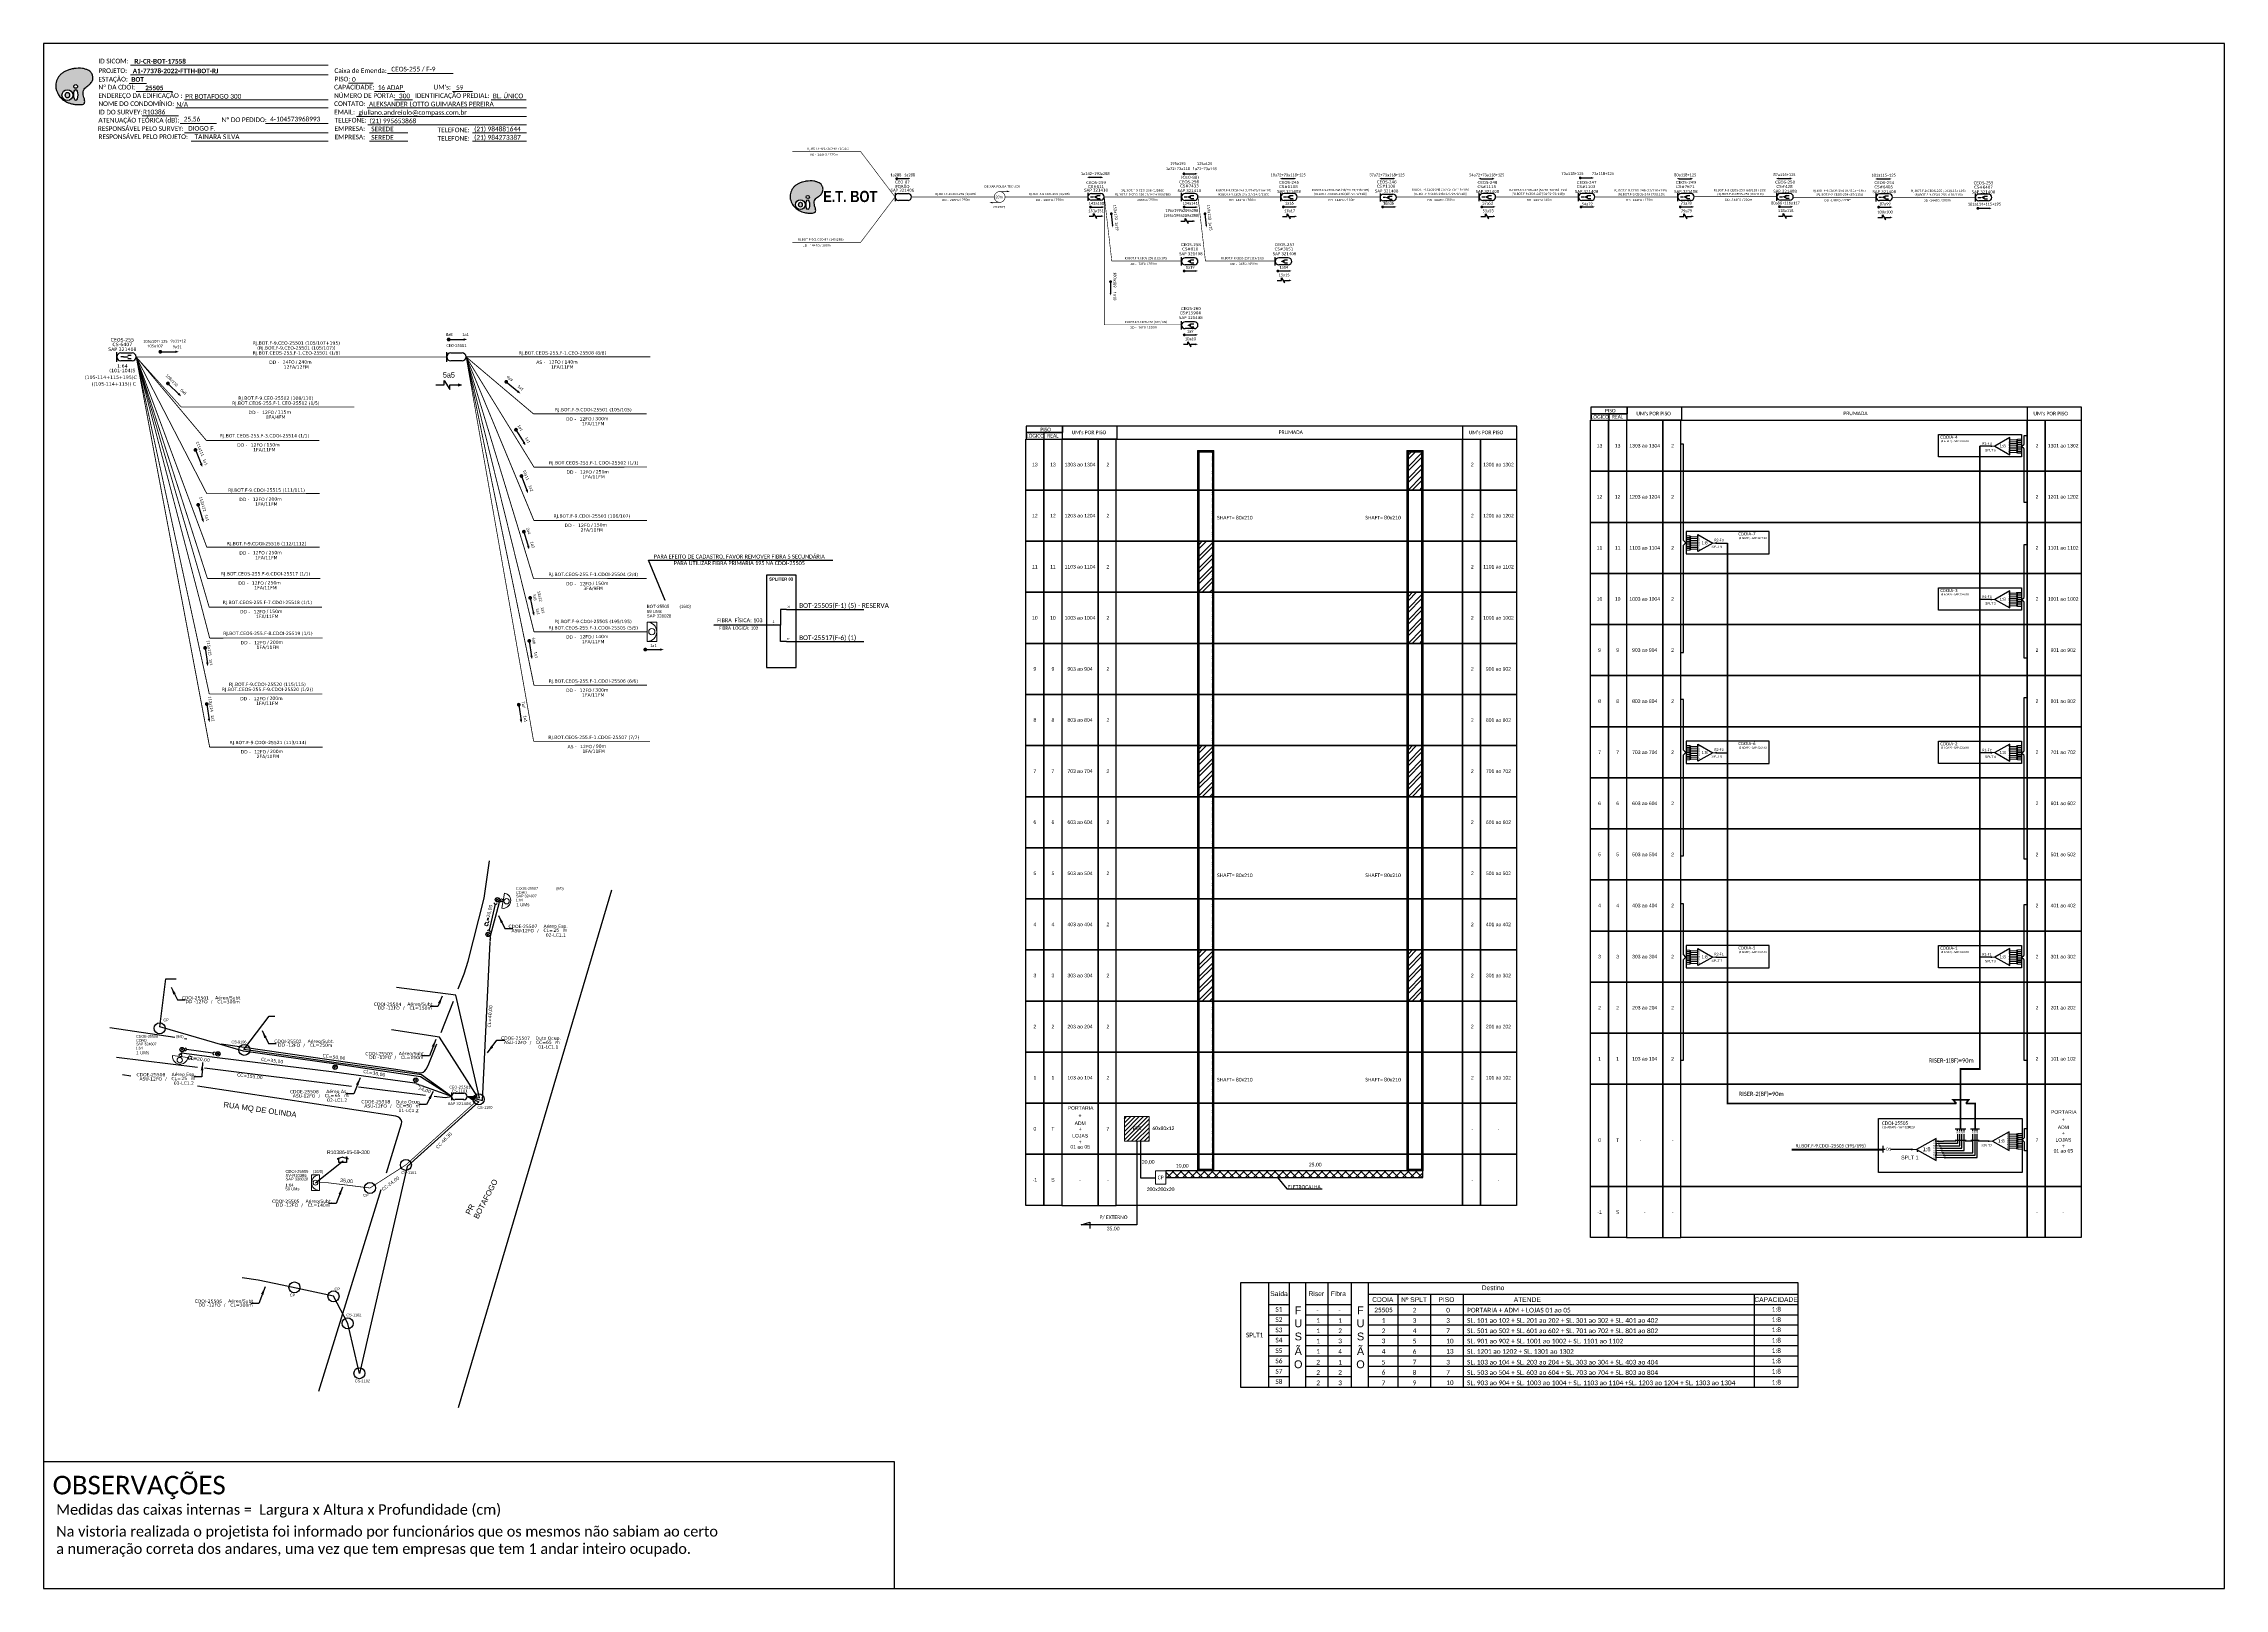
# Paper-space layout 'CDOI-25505' of a CAD drawing. Extents: x 0 to 839, y 0 to 594.
# The model-space entities are those that its viewports show. They can reach past a viewport. Long polylines and large blocks are cut down to what shows.
import ezdxf
from ezdxf.enums import TextEntityAlignment as Align

# ---------------------------------------------------------------- set-up
doc = ezdxf.new("R2010")
doc.units = 0
doc.linetypes.add('PHANTOM2', pattern=[1.25, 0.625, -0.125, 0.125, -0.125, 0.125, -0.125])
for name, color, linetype in [('10.4-Postes', 1, 'Continuous'), ('20.4-CEOS', 1, 'Continuous'), ('20.5-CABO AÉREO', 1, 'Continuous'), ('20.5-CEO', 1, 'Continuous'), ('CAP a instalar', 1, 'Continuous'), ('CD de instalação futura', 8, 'Continuous'), ('celulas gpon', 7, 'Continuous'), ('E.T.', 7, 'Continuous'), ('label_cabos', 7, 'Continuous'), ('Legenda', 1, 'Continuous'), ('locais', 7, 'Continuous'), ('locais legendas', 7, 'Continuous'), ('QUADRA', 7, 'Continuous'), ('SETA', 7, 'Continuous'), ('Subida Lateral', 5, 'Continuous'), ('surveys', 7, 'Continuous'), ('surveys legendas', 7, 'Continuous')]:
    doc.layers.add(name, color=color, linetype=linetype)
for name, color, linetype, lineweight in [("20.0-LEGENDA DOS CDO'S", 1, 'Continuous', 0), ('20.1-CDO_INTERIOR', 1, 'Continuous', 0), ('20.2-CDO_POSTE', 1, 'Continuous', 5), ('20.6-CORDOALHA_SUPORTE', 7, 'Continuous', 25), ('40.1-ETIQUETAS', 1, 'Continuous', 20), ('CORDOALHA_SUPORTE', 7, 'Continuous', 25), ('Segmento Logradouro Texto', 7, 'Continuous', 0)]:
    doc.layers.add(name, color=color, linetype=linetype, lineweight=lineweight)
doc.layers.add('DROP DE CLIENTE', color=140, linetype='Continuous', plot=False)
doc.layers.add('EXTRA', color=50, linetype='Continuous', plot=False)
doc.styles.add('ARIAL', font='arial.ttf')
doc.styles.add('DIGICADE', font='arial.ttf')
doc.styles.add('ROMANS', font='romans')
doc.styles.add('siredit', font='verdana.ttf')
doc.styles.get("Standard").update_dxf_attribs({"font": 'arial.ttf'})
doc.styles.add('SWISS BIT', font='swisscb.ttf')
doc.styles.add('WMF-Calibri0', font='calibri.ttf')
doc.styles.add('WMF-Calibri1', font='calibrib.ttf')
doc.linetypes.add('FENCELINE1', pattern='A,0.25,-0.1,[133,ltypeshp.shx,S=0.1,R=0,X=-0.1,Y=0],-0.1,1', length=1.45)
doc.dimstyles.new('CC', dxfattribs={"dimtxt": 1, "dimasz": 2, "dimexe": 0.18, "dimexo": 0.0625, "dimgap": 0.09, "dimtad": 0, "dimdec": 0, "dimrnd": 1, "dimzin": 0, "dimdsep": 46, "dimtxsty": 'siredit', "dimblk": 'NONE', "dimcen": 0, "dimse1": 1, "dimse2": 1, "dimsd1": 1, "dimsd2": 1, "dimclrt": 7, "dimadec": 0, "dimazin": 0, "dimtfac": 1, "dimtdec": 0, "dimtofl": 0, "dimtmove": 0, "dimatfit": 3, "dimfxl": 0, "dimtolj": 1, "dimtzin": 0, "dimarcsym": 0})
doc.dimstyles.get("Standard").update_dxf_attribs({"dimtxt": 0.18, "dimasz": 0.18, "dimexe": 0.18, "dimexo": 0.0625, "dimgap": 0.09, "dimtad": 0, "dimtih": 1, "dimtoh": 1, "dimdec": 4, "dimzin": 0, "dimdsep": 46, "dimtxsty": 'Standard', "dimcen": 0.09, "dimadec": 0, "dimazin": 0, "dimtfac": 1, "dimtdec": 4, "dimtofl": 0, "dimtmove": 0, "dimatfit": 3, "dimfxl": 0, "dimtolj": 1, "dimtzin": 0, "dimarcsym": 0})

# ---------------------------------------------------------------- blocks, each defined once
blk = doc.blocks.new('OI')
h = blk.add_hatch(color=40)
edge = h.paths.add_edge_path()
edge.add_spline(control_points=[(4.35, -0.67), (3.92, -0.99), (3.26, -1.5), (2.81, -2.59), (2.9, -3.5), (3.06, -4.27), (3.31, -4.85), (3.37, -5.39), (3.4, -5.88), (3.2, -6.4), (2.54, -6.61), (1.65, -6.63), (0.55, -6.67), (-0.56, -6.42), (-1.61, -6.14), (-2.77, -5.61), (-3.92, -4.77), (-4.89, -3.7), (-5.34, -2.65), (-5.6, -1.94), (-5.85, -0.96), (-5.71, 0.47), (-5.1, 2.02), (-4.14, 3.02), (-3.3, 3.61), (-2.37, 4.16), (-1.36, 4.44), (-0.56, 4.7), (0.79, 4.85), (2.24, 4.97), (3.79, 4.57), (4.67, 4.21), (5.44, 3.65), (5.76, 2.99), (6.03, 2.21), (6.01, 1.46), (5.72, 0.64), (5.31, 0.08), (4.88, -0.38), (4.51, -0.55), (4.35, -0.67)], knot_values=[0, 0, 0, 0, 1.60434, 2.417191, 3.427595, 4.282808, 4.776746, 5.304182, 5.888771, 6.258406, 6.858137, 7.79129, 8.986195, 10.124242, 11.187857, 12.242908, 13.953784, 15.414161, 16.515391, 17.349188, 17.675853, 19.552021, 21.515531, 22.568638, 23.63245, 24.621084, 25.782718, 26.745347, 27.142653, 29.870543, 31.004649, 31.921532, 32.709589, 33.801391, 34.042471, 35.192333, 35.971461, 36.628871, 37.254359, 37.836911, 37.836911, 37.836911, 37.836911], degree=3, periodic=0)
h.paths.add_polyline_path([(1.13, -0.87, -1), (-0.04, -0.87, -1)], flags=16)
edge = h.paths.add_edge_path(flags=16)
edge.add_ellipse((0.56, -3.59), major_axis=(-0.02, 1.71), ratio=0.361305, start_angle=0, end_angle=360)
h.paths.add_polyline_path([(-0.36, -3.62, -1), (-3.8, -3.62, -1)], flags=16)
edge = h.paths.add_edge_path(flags=0)
edge.add_ellipse((-2.08, -3.62), major_axis=(0, 0.885), ratio=0.758294, start_angle=0, end_angle=360)
at = {"color": 40}
for centre, radius in [((-2.08, -3.62), 1.72), ((0.54, -0.87), 0.587)]:
    blk.add_circle(centre, radius, dxfattribs=at)
blk.add_ellipse((-2.08, -3.62), major_axis=(0, 0.885), ratio=0.758294, start_param=-3.141592653589792, end_param=3.141592653589792, dxfattribs=at)
blk.add_ellipse((0.56, -3.59), major_axis=(-0.02, 1.71), ratio=0.361305, dxfattribs=at)
at = {"color": 40, "start_tangent": (-0.800898, -0.598801), "end_tangent": (-0.800898, -0.598801)}
blk.add_spline([(4.35, -0.67), (3.2, -1.78), (2.9, -2.54), (2.92, -3.55), (3.12, -4.38), (3.28, -4.85), (3.37, -5.37), (3.35, -5.95), (3.2, -6.29), (2.66, -6.55), (1.73, -6.63), (0.54, -6.62), (-0.58, -6.41), (-1.6, -6.11), (-2.56, -5.67), (-3.95, -4.67), (-4.89, -3.56), (-5.37, -2.56), (-5.64, -1.78), (-5.72, -1.46), (-5.63, 0.42), (-4.84, 2.22), (-4.13, 2.99), (-3.27, 3.62), (-2.4, 4.09), (-1.3, 4.47), (-0.37, 4.72), (0.02, 4.77), (2.75, 4.8), (3.85, 4.53), (4.69, 4.16), (5.31, 3.68), (5.85, 2.73), (5.93, 2.5), (5.94, 1.35), (5.67, 0.62), (5.29, 0.08), (4.84, -0.36), (4.35, -0.67)], degree=3, dxfattribs=at)
blk = doc.blocks.new('ETIQUETA_RS5F')
at = {"layer": '40.1-ETIQUETAS', "color": 0, "style": 'siredit'}
blk.add_text('/', height=1.5, dxfattribs=at).set_placement((1.58, -1.95), align=Align.MIDDLE_RIGHT)
for tag, p in [('ETIQUETA_R_SECUNDARIA', (1.21, 2.1)), ('ETIQUETA_R_PRIMARIA', (1.21, 4.1)), ('F_ATIVAS/F_MORTAS', (1.14, -4.24))]:
    blk.add_attdef(tag, text='', height=1.5, dxfattribs=at).set_placement(p, align=Align.MIDDLE_CENTER)
for tag, p in [('TIPO_CABO', (-6.58, -2.12)), ('CAP_CABO', (0.4, -2.09))]:
    blk.add_attdef(tag, text='', height=1.5, dxfattribs=at).set_placement(p, align=Align.MIDDLE_RIGHT)
for tag, p in [('FUSÃO_1', (0.85, -8.39)), ('FUSÃO_2', (0.85, -10.6)), ('FUSÃO_3', (0.85, -12.93)), ('FUSÃO_4', (0.85, -15.14)), ('FUSÃO_5', (0.85, -17.16))]:
    blk.add_attdef(tag, text='', height=1.5, dxfattribs=at).set_placement(p, align=Align.CENTER)
blk.add_attdef('METROS', text='', height=1.5, dxfattribs=at).set_placement((2.14, -1.95), align=Align.MIDDLE_LEFT)
blk = doc.blocks.new('CDOI_INT')
at = {"layer": '20.1-CDO_INTERIOR', "color": 0, "lineweight": 18}
blk.add_lwpolyline([(4.25, -4.25), (4.25, 4.25), (0, 4.25), (0, -4.25)], close=True, dxfattribs=at)
blk.add_circle((2.12, 0), 1.36, dxfattribs=at)
blk.add_arc((0, 0), 4.25, 270, 90, dxfattribs=at)
at = {"layer": "20.0-LEGENDA DOS CDO'S", "color": 0, "style": 'ARIAL'}
for tag, p in [('CDO_N', (-0.08, 10.38)), ('SURVEY', (-0.08, 8.2)), ('SPLITER_1', (21.18, 10.38)), ('SPLITER_2', (21.19, 8.68)), ('SAP', (-0.08, 6.23)), ('1:XX', (5.94, -2.22)), ('UMS', (5.94, -4.24))]:
    blk.add_attdef(tag, p, '', height=1.36, dxfattribs=at)
blk.add_attdef('FIBRAS_UTILIZADAS', text='', height=1.36, dxfattribs=at).set_placement((15.34, 10.38), align=Align.CENTER)
blk = doc.blocks.new('SPLT_1-8_SC-APC')
at = {"color": 1, "lineweight": 0}
blk.add_lwpolyline([(-17, -7.5), (-19.3, -7.5)], dxfattribs=at)
at = {"color": 1}
blk.add_lwpolyline([(-7.4, -2.1), (-17, -7.5), (-7.4, -13), (-7.4, -2.1)], dxfattribs=at)
at = {"color": 3, "lineweight": 0}
for points in [[(-3, -3.5), (-7.4, -3.5)], [(-7.4, -4.7), (-3, -4.7)], [(-7.4, -5.8), (-3, -5.8)], [(-7.4, -7), (-3, -7)], [(-7.4, -8.1), (-3, -8.1)], [(-7.4, -9.3), (-3, -9.3)], [(-7.4, -10.4), (-3, -10.4)], [(-7.4, -11.6), (-3, -11.6)], [(-2.4, -3), (-2.4, -4)], [(-2.4, -3), (0, -3)], [(-2.4, -4), (0, -4)], [(-2.4, -4.2), (-2.4, -5.2)], [(-2.4, -4.2), (0, -4.2)], [(-2.4, -5.2), (0, -5.2)], [(-2.4, -5.3), (-2.4, -6.3)], [(-2.4, -5.3), (0, -5.3)], [(-2.4, -6.3), (0, -6.3)], [(-2.4, -6.5), (-2.4, -7.5)], [(-2.4, -6.5), (0, -6.5)], [(-2.4, -7.5), (0, -7.5)], [(-2.4, -7.6), (-2.4, -8.6)], [(-2.4, -7.6), (0, -7.6)], [(-2.4, -8.6), (0, -8.6)], [(-2.4, -8.8), (-2.4, -9.8)], [(-2.4, -8.8), (0, -8.8)], [(-2.4, -9.8), (0, -9.8)], [(-2.4, -9.9), (-2.4, -10.9)], [(-2.4, -9.9), (0, -9.9)], [(-2.4, -10.9), (0, -10.9)], [(-2.4, -11.1), (-2.4, -12.1)], [(-2.4, -11.1), (0, -11.1)], [(-2.4, -12.1), (0, -12.1)]]:
    blk.add_lwpolyline(points, dxfattribs=at)
for points in [[(-3, -3.2), (-2.4, -3.2), (-2.4, -3.8), (-3, -3.8)], [(-3, -4.4), (-2.4, -4.4), (-2.4, -5), (-3, -5)], [(-3, -5.5), (-2.4, -5.5), (-2.4, -6.1), (-3, -6.1)], [(-3, -6.7), (-2.4, -6.7), (-2.4, -7.3), (-3, -7.3)], [(-3, -7.8), (-2.4, -7.8), (-2.4, -8.4), (-3, -8.4)], [(-3, -9), (-2.4, -9), (-2.4, -9.6), (-3, -9.6)], [(-3, -10.1), (-2.4, -10.1), (-2.4, -10.7), (-3, -10.7)], [(-3, -11.3), (-2.4, -11.3), (-2.4, -11.9), (-3, -11.9)]]:
    blk.add_lwpolyline(points, close=True, dxfattribs=at)
at = {"color": 1, "style": 'ARIAL'}
for s, height, p in [('1:8', 2, (-13.9, -8.4)), ('S1', 0.75, (-8.7, -3.8)), ('S2', 0.75, (-8.7, -5)), ('S3', 0.75, (-8.7, -6.2)), ('S4', 0.75, (-8.7, -7.4)), ('S5', 0.75, (-8.7, -8.6)), ('S6', 0.75, (-8.7, -9.7)), ('S7', 0.75, (-8.7, -10.8)), ('S8', 0.75, (-8.7, -11.9))]:
    blk.add_text(s, height=height, dxfattribs=at).set_placement(p)
blk = doc.blocks.new('SPLT_1-8_DIV_DIR')
h = blk.add_hatch(color=3)
h.dxf.hatch_style = 1
edge = h.paths.add_edge_path()
edge.add_arc((12.8, 4), 0.242, 0, 360)
h = blk.add_hatch(color=3)
h.dxf.hatch_style = 1
edge = h.paths.add_edge_path()
edge.add_arc((13.3, 2.9), 0.242, 0, 360)
h = blk.add_hatch(color=3)
h.dxf.hatch_style = 1
edge = h.paths.add_edge_path()
edge.add_arc((13.8, 1.7), 0.242, 0, 360)
h = blk.add_hatch(color=3)
h.dxf.hatch_style = 1
edge = h.paths.add_edge_path()
edge.add_arc((14.3, 0.6), 0.242, 0, 360)
h = blk.add_hatch(color=3)
h.dxf.hatch_style = 1
edge = h.paths.add_edge_path()
edge.add_arc((14.8, -0.6), 0.242, 0, 360)
h = blk.add_hatch(color=3)
h.dxf.hatch_style = 1
edge = h.paths.add_edge_path()
edge.add_arc((15.3, -1.7), 0.242, 0, 360)
h = blk.add_hatch(color=3)
h.dxf.hatch_style = 1
edge = h.paths.add_edge_path()
edge.add_arc((15.8, -2.9), 0.242, 0, 360)
h = blk.add_hatch(color=3)
h.dxf.hatch_style = 1
edge = h.paths.add_edge_path()
edge.add_arc((16.3, -4), 0.242, 0, 360)
at = {"color": 1, "lineweight": 0}
blk.add_lwpolyline([(2.2, 0), (0, 0)], dxfattribs=at)
at = {"color": 1}
blk.add_lwpolyline([(11.9, 5.4), (2.2, 0), (11.9, -5.4), (11.9, 5.4)], dxfattribs=at)
at = {"color": 7, "lineweight": 0}
for points in [[(12.8, 4), (11.9, 4)], [(11.9, 2.9), (13.3, 2.9)], [(11.9, 1.7), (13.8, 1.7)], [(11.9, 0.6), (14.3, 0.6)], [(11.9, -0.6), (14.8, -0.6)], [(11.9, -1.7), (15.3, -1.7)], [(11.9, -2.9), (15.8, -2.9)], [(11.9, -4), (16.3, -4)]]:
    blk.add_lwpolyline(points, dxfattribs=at)
at = {"color": 3}
for centre in [(12.8, 4), (13.3, 2.9), (13.8, 1.7), (14.3, 0.6), (14.8, -0.6), (15.3, -1.7), (15.8, -2.9), (16.3, -4)]:
    blk.add_circle(centre, 0.242, dxfattribs=at)
at = {"color": 1, "style": 'ARIAL'}
for s, height, p in [('1:8', 2, (5.3, -0.9)), ('S1', 0.75, (10.5, 3.8)), ('S2', 0.75, (10.5, 2.6)), ('S3', 0.75, (10.5, 1.4)), ('S4', 0.75, (10.5, 0.2)), ('S5', 0.75, (10.5, -1)), ('S6', 0.75, (10.5, -2.1)), ('S7', 0.75, (10.5, -3.2)), ('S8', 0.75, (10.5, -4.4))]:
    blk.add_text(s, height=height, dxfattribs=at).set_placement(p)
blk = doc.blocks.new('CDOE_CT_POST_DESENHO')
at = {"color": 0}
blk.add_line((2.14, 0.39), (-2.11, 0.39), dxfattribs=at)
for centre, radius in [((0.01, 1.4), 0.733), ((0.01, 0), 0.393)]:
    blk.add_circle(centre, radius, dxfattribs=at)
blk.add_arc((0.01, 0.39), 2.12, 0, 180, dxfattribs=at)
blk = doc.blocks.new('Inst CORD ALUMINIO 4.8 MM 3F(sem recursos)')
at = {"color": 0, "lineweight": 0, "style": 'ROMANS'}
blk.add_attdef('FID', (-19.18, -2.21), '', height=1, dxfattribs=at)
at = {"color": 0, "lineweight": 0, "style": 'ROMANS', "flags": 3}
for tag, p in [('ID_ATIVIDADE', (-5.2, -6.67)), ('FATOR', (-5.2, -4.44))]:
    blk.add_attdef(tag, p, '', height=1, dxfattribs=at)
at = {"color": 0, "lineweight": 0, "style": 'ROMANS'}
blk.add_attdef('LANCE', text='', height=1, dxfattribs=at).set_placement((-0.54, -2.21), align=Align.RIGHT)
at = {"layer": 'label_cabos', "color": 0, "style": 'siredit'}
blk.add_attdef('QTDE', (-0.54, -2.21), '', height=1, rotation=359.69001, dxfattribs=at)
blk = doc.blocks.new('Inst CDOE-8 CAIXA DIST OPT CDOE 48F_8D C_SPL OPTAP')
at = {"layer": "20.0-LEGENDA DOS CDO'S", "color": 0}
for tag, p, style, flags in [('ID_ATIVIDADE', (0.12, 6.47), 'ARIAL', 3), ('FATOR', (7.92, 6.47), 'ARIAL', 1), ('QTDE', (0.23, -0.97), 'DIGICADE', 3)]:
    blk.add_attdef(tag, p, '', height=0.8, rotation=0.11799, dxfattribs=dict(at, style=style, flags=flags))
at = {"layer": "20.0-LEGENDA DOS CDO'S", "color": 0, "style": 'ARIAL'}
for tag, p, height in [('1:XX', (-0.01, 1.7), 0.8), ('SAP', (0.12, 2.96), 0.8), ('CORDOALHA', (0.12, 4.02), 0.8), ('FID', (0.12, 5.25), 0.8), ('UMS', (0.14, 0.22), 1), ('FIBRAS_UTILIZADAS', (2.38, 5.26), 0.8)]:
    blk.add_attdef(tag, p, '', height=height, rotation=0.11799, dxfattribs=at)
blk = doc.blocks.new('LEGENDA DOS CABOS')
at = {"layer": 'EXTRA', "color": 0, "style": 'siredit'}
for tag, p in [('ID', (4.6, 0.97)), ('XX', (9.03, 0.97))]:
    blk.add_attdef(tag, text='', height=0.48, rotation=359.69001, dxfattribs=at).set_placement(p, align=Align.MIDDLE_CENTER)
at = {"layer": 'Legenda', "color": 0, "style": 'siredit'}
for tag, p in [('TIPO_CABO', (1.31, 0)), ('CABO', (4.69, -0.05)), ('/', (6.81, -0.05)), ('METROS', (10.03, -0.05))]:
    blk.add_attdef(tag, text='', height=0.8, rotation=359.69001, dxfattribs=at).set_placement(p, align=Align.MIDDLE_CENTER)
blk = doc.blocks.new('_None')
blk = doc.blocks.new('Inst CB ESP CFOA-SM-ASU-120-S-12')
at = {"layer": 'label_cabos', "color": 0, "style": 'siredit'}
for tag, flags, p in [('ID_ATIVIDADE', 3, (1.31, 2.67)), ('FATOR', 1, (11.56, 2.55))]:
    blk.add_attdef(tag, text='', height=1, rotation=359.69001, dxfattribs=dict(at, flags=flags)).set_placement(p, align=Align.MIDDLE_CENTER)
for tag, p in [('TIPO_CABO', (1.26, 0)), ('DESTINO_CABO', (3.13, 1.26)), ('CABO', (4.69, -0.05)), ('/', (7.71, -0.05)), ('LANCE', (10.81, 0)), ('TIPO_CABO', (13.11, 1.24)), ('UND', (15.96, 0)), ('FID', (13.15, -1.41))]:
    blk.add_attdef(tag, text='', height=1, rotation=359.69001, dxfattribs=at).set_placement(p, align=Align.MIDDLE_CENTER)
blk.add_attdef('QTDE', (12.43, -0.47), '', height=1, rotation=359.69001, dxfattribs=at)
blk = doc.blocks.new('Inst CB AS CFOA-SM-ASU-120-S-12')
at = {"layer": 'label_cabos', "color": 0, "style": 'siredit'}
for tag, flags, p in [('ID_ATIVIDADE', 3, (1.31, 2.67)), ('FATOR', 1, (11.56, 2.55))]:
    blk.add_attdef(tag, text='', height=1, rotation=359.69001, dxfattribs=dict(at, flags=flags)).set_placement(p, align=Align.MIDDLE_CENTER)
for tag, p in [('TIPO_CABO', (1.26, 0)), ('DESTINO_CABO', (3.13, 1.26)), ('CABO', (4.69, -0.05)), ('/', (7.71, -0.05)), ('LANCE', (10.81, 0)), ('TIPO_CABO', (13.11, 1.24)), ('UND', (15.96, 0)), ('FID', (13.15, -1.41))]:
    blk.add_attdef(tag, text='', height=1, rotation=359.69001, dxfattribs=at).set_placement(p, align=Align.MIDDLE_CENTER)
blk.add_attdef('QTDE', (12.43, -0.47), '', height=1, rotation=359.69001, dxfattribs=at)
blk = doc.blocks.new('Inst CB DT OCUP CFOA-SM-ASU-120-S-12')
at = {"layer": 'label_cabos', "color": 0, "style": 'siredit'}
for tag, flags, p in [('ID_ATIVIDADE', 3, (1.31, 2.67)), ('FATOR', 1, (11.56, 2.55))]:
    blk.add_attdef(tag, text='', height=1, rotation=359.69001, dxfattribs=dict(at, flags=flags)).set_placement(p, align=Align.MIDDLE_CENTER)
for tag, p in [('TIPO_CABO', (1.26, 0)), ('DESTINO_CABO', (3.13, 1.26)), ('CABO', (4.69, -0.05)), ('/', (7.71, -0.05)), ('LANCE', (10.91, 0)), ('TIPO_CABO', (13.11, 1.24)), ('UND', (15.96, 0)), ('FID', (13.15, -1.41))]:
    blk.add_attdef(tag, text='', height=1, rotation=359.69001, dxfattribs=at).set_placement(p, align=Align.MIDDLE_CENTER)
blk.add_attdef('QTDE', (12.43, -0.47), '', height=1, rotation=359.69001, dxfattribs=at)

msp = doc.modelspace()

# ---------------------------------------------------------------- hatches: boundary and pattern name
h = msp.add_hatch()
h.set_pattern_fill('ANSI32', color=3, scale=0.06)
h.set_pattern_definition([(45, (-4229.2028, 2324.019), (-0.404111525, 0.404111525), []), (45, (-4228.9334, 2324.019), (-0.404111525, 0.404111525), [])])
h.paths.add_polyline_path([(360.7, 1142.55), (354.4, 1142.55), (354.4, 865.62), (360.7, 865.62)])
h.paths.add_polyline_path([(355, 1141.95), (360.1, 1141.95), (360.1, 866.22), (355, 866.22)], flags=16)
h = msp.add_hatch()
h.set_pattern_fill('ANSI32', color=3, scale=0.06)
h.set_pattern_definition([(45, (-4148.73716, 2324.019), (-0.404111525, 0.404111525), []), (45, (-4148.46775, 2324.019), (-0.404111525, 0.404111525), [])])
h.paths.add_polyline_path([(441.17, 1142.55), (434.87, 1142.55), (434.87, 865.62), (441.17, 865.62)])
h.paths.add_polyline_path([(435.47, 1141.95), (440.57, 1141.95), (440.57, 866.22), (435.47, 866.22)], flags=16)
h = msp.add_hatch(color=3)
h.dxf.hatch_style = 1
edge = h.paths.add_edge_path()
edge.add_arc((659.62, 1144.23), 0.154, 0, 360)
h = msp.add_hatch(color=3)
h.dxf.hatch_style = 1
edge = h.paths.add_edge_path()
edge.add_arc((553.85, 1106.98), 0.154, 0, 360)
h = msp.add_hatch(color=3)
h.dxf.hatch_style = 1
edge = h.paths.add_edge_path()
edge.add_arc((659.62, 1085.29), 0.154, 0, 360)
h = msp.add_hatch()
h.set_pattern_fill('STEEL', color=1, style=0)
h.set_pattern_definition([(45, (0, 78.585), (-2.245064, 2.245064), []), (45, (0, 80.1725), (-2.245064, 2.245064), [])])
h.paths.add_polyline_path([(440.57, 1029.1), (435.47, 1029.1), (435.47, 1009.45), (440.57, 1009.45)])
h.paths.add_polyline_path([(360.1, 1029.1), (355, 1029.1), (355, 1009.45), (360.1, 1009.45)])
h = msp.add_hatch(color=3)
h.dxf.hatch_style = 1
edge = h.paths.add_edge_path()
edge.add_arc((553.85, 1026.35), 0.154, 0, 360)
h = msp.add_hatch(color=3)
h.dxf.hatch_style = 1
edge = h.paths.add_edge_path()
edge.add_arc((659.62, 1026.35), 0.154, 0, 360)
h = msp.add_hatch()
h.set_pattern_fill('STEEL', color=1, style=0)
h.set_pattern_definition([(45, (0, 0), (-2.245064, 2.245064), []), (45, (0, 1.5875), (-2.245064, 2.245064), [])])
h.paths.add_polyline_path([(440.57, 950.51), (435.47, 950.51), (435.47, 930.87), (440.57, 930.87)])
h.paths.add_polyline_path([(360.1, 950.51), (355, 950.51), (355, 930.87), (360.1, 930.87)])
h = msp.add_hatch(color=3)
h.dxf.hatch_style = 1
edge = h.paths.add_edge_path()
edge.add_arc((553.85, 947.77), 0.154, 0, 360)
h = msp.add_hatch(color=3)
h.dxf.hatch_style = 1
edge = h.paths.add_edge_path()
edge.add_arc((659.62, 947.77), 0.154, 0, 360)
h = msp.add_hatch()
h.set_pattern_fill('ANSI31', color=1, scale=0.36)
h.set_pattern_definition([(45, (-106.8227, 2489.2487), (-0.80822305, 0.80822305), [])])
h.paths.add_polyline_path([(335.74, 886.49), (326.26, 886.49), (326.26, 877.01), (335.74, 877.01)])
h.paths.add_polyline_path([(329.1, 880.99), (333.18, 880.99), (333.18, 883.08), (329.1, 883.08)], flags=24)
h = msp.add_hatch(color=3)
h.dxf.hatch_style = 1
edge = h.paths.add_edge_path()
edge.add_arc((629.03, 873.82), 0.169, 0, 360)
h = msp.add_hatch(color=3)
h.dxf.hatch_style = 1
edge = h.paths.add_edge_path()
edge.add_arc((658.63, 876.97), 0.169, 0, 360)
h = msp.add_hatch()
h.set_pattern_fill('INSULATION', color=8, scale=0.6, style=0)
h.set_pattern_definition([(45, (-352.041, 282.9343), (-1.508683, 1.508683), []), (135, (-352.041, 282.9343), (-1.508683, -1.508683), [])])
h.paths.add_polyline_path([(342.19, 865.62), (342.19, 863.04), (441.05, 863.04), (441.05, 865.62)])

# ---------------------------------------------------------------- linework, layer by layer
at = {"color": 1}
for p, q in [((435.47, 1139.31), (438.11, 1141.95)), ((435.47, 1140.9), (436.52, 1141.95)), ((435.47, 1136.41), (440.57, 1141.51)), ((435.47, 1134.82), (440.57, 1139.92)), ((435.47, 1131.92), (440.57, 1137.02)), ((435.47, 1130.33), (440.57, 1135.43)), ((435.47, 1127.43), (440.57, 1132.53)), ((436.95, 1127.33), (440.57, 1130.94)), ((439.86, 1127.33), (440.57, 1128.04)), ((355, 1104.87), (357.82, 1107.68)), ((355, 1106.45), (356.23, 1107.68)), ((355, 1101.96), (360.1, 1107.07)), ((355, 1100.38), (360.1, 1105.48)), ((355, 1097.47), (360.1, 1102.58)), ((355, 1095.89), (360.1, 1100.99)), ((355, 1092.98), (360.1, 1098.08)), ((355, 1091.4), (360.1, 1096.5)), ((355, 1088.49), (360.1, 1093.59)), ((356.13, 1088.04), (360.1, 1092.01)), ((359.03, 1088.04), (360.1, 1089.1)), ((435.47, 1084.86), (438.64, 1088.04)), ((435.47, 1086.45), (437.05, 1088.04)), ((435.47, 1081.96), (440.57, 1087.06)), ((435.47, 1080.37), (440.57, 1085.47)), ((435.47, 1077.47), (440.57, 1082.57)), ((435.47, 1075.88), (440.57, 1080.98)), ((435.47, 1072.98), (440.57, 1078.08)), ((435.47, 1071.39), (440.57, 1076.49)), ((435.47, 1068.49), (440.57, 1073.59)), ((436.95, 1068.39), (440.57, 1072)), ((439.86, 1068.39), (440.57, 1069.1))]:
    msp.add_line(p, q, dxfattribs=at)
at = {"color": 0, "linetype": 'Continuous', "lineweight": 60}
msp.add_line((191.48, 1075.52), (168.41, 1075.45), dxfattribs=at)
at = {"color": 7, "linetype": 'Continuous'}
for p, q in [((191.48, 1075.52), (193.89, 1075.52)), ((194.02, 1081.46), (193.9, 1069.16)), ((196.35, 1081.46), (194.02, 1081.46)), ((196.35, 1069.16), (194.02, 1069.16))]:
    msp.add_line(p, q, dxfattribs=at)
at = {"linetype": 'Continuous'}
for p, q in [((196.35, 1081.47), (226.04, 1081.46)), ((196.35, 1069.17), (226.04, 1069.16))]:
    msp.add_line(p, q, dxfattribs=at)
at = {"color": 5}
msp.add_line((639.04, 876.97), (641.28, 876.97), dxfattribs=at)
for p, q in [((371.04, 822.62), (585.23, 822.62)), ((371.04, 782.21), (371.04, 822.62)), ((381.7, 822.62), (381.7, 782.21)), ((389.58, 822.62), (389.58, 782.21)), ((396.06, 782.21), (396.06, 822.62)), ((404.51, 822.62), (404.51, 782.21)), ((413.52, 822.62), (413.52, 782.21)), ((420, 822.62), (420, 782.21)), ((585.23, 822.62), (585.23, 782.21)), ((381.7, 814.24), (389.58, 814.24)), ((396.06, 814.24), (413.52, 814.24)), ((420, 818.21), (585.23, 818.21)), ((420, 814.24), (585.23, 814.24)), ((431.41, 818.21), (431.41, 782.21)), ((443.98, 818.21), (443.98, 782.21)), ((456.53, 818.21), (456.53, 782.21)), ((568.44, 818.21), (568.44, 782.21)), ((381.7, 810.27), (389.58, 810.27)), ((381.7, 806.31), (389.58, 806.31)), ((396.06, 810.27), (413.52, 810.27)), ((396.06, 806.31), (413.52, 806.31)), ((420, 810.27), (585.23, 810.27)), ((420, 806.31), (585.23, 806.31)), ((381.7, 802.34), (389.58, 802.34)), ((381.7, 798.37), (389.58, 798.37)), ((396.06, 802.34), (413.52, 802.34)), ((396.06, 798.37), (413.52, 798.37)), ((420, 802.34), (585.23, 802.34)), ((420, 798.37), (585.23, 798.37)), ((381.7, 794.4), (389.58, 794.4)), ((381.7, 790.43), (389.58, 790.43)), ((396.06, 794.4), (413.52, 794.4)), ((396.06, 790.43), (413.52, 790.43)), ((420, 794.4), (585.23, 794.4)), ((420, 790.43), (585.23, 790.43)), ((585.23, 782.21), (371.04, 782.21)), ((381.7, 786.46), (389.58, 786.46)), ((396.06, 786.46), (413.52, 786.46)), ((420, 786.46), (585.23, 786.46))]:
    msp.add_line(p, q)
for points in [[(-89.32, 705.02), (749.25, 705.02), (749.25, 1299.02), (-89.32, 1299.02), (-89.32, 705.02)], [(519.56, 1154.24), (694.36, 1154.24), (694.36, 1159.17), (519.56, 1159.17), (519.56, 1159.17), (519.56, 1156.7)], [(540.59, 1154.24), (540.59, 1159.17)], [(673.52, 1154.24), (673.52, 1159.17)], [(295.48, 1146.98), (295.48, 1149.44)], [(302.42, 1146.98), (477.22, 1146.98), (477.22, 1151.91), (302.42, 1151.91), (302.42, 1151.91), (302.42, 1149.44)], [(323.45, 1146.98), (323.45, 1151.91)], [(456.38, 1146.98), (456.38, 1151.91)], [(512.62, 1154.24), (512.62, 1156.7)], [(638.39, 875.73), (638.39, 875.2)]]:
    msp.add_lwpolyline(points)
at = {"color": 7, "lineweight": 0}
for points in [[(-56.36, 1283.7), (-49.81, 1283.7)], [(-55.85, 1290.67), (20.13, 1290.67)], [(-55.85, 1286.98), (20.13, 1286.98)], [(27.92, 1283.75), (37.41, 1283.75)], [(42.97, 1287.47), (68.1, 1287.47)], [(-53.7, 1280.63), (-39.76, 1280.63)], [(-35.13, 1277.4), (20.13, 1277.4)], [(37.97, 1280.63), (49.59, 1280.63)], [(45.56, 1277.4), (52.5, 1277.4)], [(67.91, 1280.63), (75.58, 1280.63)], [(82.73, 1277.4), (96.29, 1277.4)], [(-51.38, 1271.22), (-37.44, 1271.22)], [(-38.54, 1274.28), (20.13, 1274.28)], [(-36.84, 1268.25), (-22.9, 1268.25)], [(-4.01, 1268.26), (20.14, 1268.26)], [(31.05, 1271.05), (96.32, 1271.05)], [(35.09, 1274.28), (96.32, 1274.28)], [(35.33, 1267.81), (96.32, 1267.81)], [(-35.13, 1264.7), (20.13, 1264.7)], [(-32.64, 1261.46), (20.13, 1261.46)], [(35.94, 1264.7), (50.74, 1264.7)], [(35.94, 1261.46), (50.74, 1261.46)], [(75.55, 1264.7), (96.32, 1264.7)], [(75.55, 1261.46), (96.32, 1261.46)]]:
    msp.add_lwpolyline(points, dxfattribs=at)
at = {"color": 0, "const_width": 0.542}
for points in [[(348.87, 1248.96, 1), (349.41, 1248.96, 1)], [(238.46, 1247.1, 1), (239, 1247.1, 1)], [(501.29, 1247.37, 1), (501.83, 1247.37, 1)], [(348.99, 1236.17, 1), (349.53, 1236.17, 1)], [(357.2, 1233.86, 1), (357.26, 1233.32, 1)], [(387.14, 1236.23, 1), (387.69, 1236.23, 1)], [(425.3, 1236.23, 1), (425.84, 1236.23, 1)], [(463.45, 1236.23, 1), (463.99, 1236.23, 1)], [(501.6, 1236.23, 1), (502.14, 1236.23, 1)], [(539.75, 1236.23, 1), (540.29, 1236.23, 1)], [(577.9, 1236.31, 1), (578.44, 1236.31, 1)], [(616.04, 1236.14, 1), (616.58, 1236.14, 1)], [(654.19, 1235.69, 1), (654.73, 1235.69, 1)], [(320.95, 1207.72, 1), (320.94, 1207.17, 1)], [(349, 1211.6, 1), (349.54, 1211.6, 1)], [(385.01, 1211.6, 1), (385.55, 1211.6, 1)], [(349, 1187.03, 1), (349.54, 1187.03, 1)]]:
    msp.add_lwpolyline(points, format="xyb", close=True, dxfattribs=at)
at = {"color": 7, "const_width": 0.23}
msp.add_lwpolyline([(278.32, 1242.11, 1.000012), (278.32, 1237.98, 0.999978)], format="xyb", close=True, dxfattribs=at)
at = {"color": 7, "const_width": 0.215}
for points in [[(278.32, 1242.11), (281.77, 1242.11), (281.08, 1242.46)], [(278.32, 1237.98), (274.88, 1237.98), (275.57, 1237.63)]]:
    msp.add_lwpolyline(points, dxfattribs=at)
at = {"color": 255, "const_width": 0.542}
for points in [[(312.97, 1236.17, 1), (313.52, 1236.17, 1)], [(321.19, 1233.86, 1), (321.25, 1233.32, 1)]]:
    msp.add_lwpolyline(points, format="xyb", close=True, dxfattribs=at)
at = {"color": 255}
msp.add_lwpolyline([(314.41, 1232.69), (314.41, 1233.65), (315.55, 1231.73), (315.56, 1232.69)], dxfattribs=at)
at = {"color": 0}
for points in [[(388.81, 1232.6), (388.81, 1233.56), (389.96, 1231.64), (389.96, 1232.6)], [(465.12, 1232.6), (465.12, 1233.56), (466.26, 1231.64), (466.26, 1232.6)], [(541.42, 1232.6), (541.42, 1233.56), (542.57, 1231.64), (542.57, 1232.6)], [(579.57, 1232.68), (579.57, 1233.64), (580.72, 1231.72), (580.72, 1232.68)], [(617.78, 1232.18), (617.78, 1233.14), (618.93, 1231.22), (618.93, 1232.18)], [(349.7, 1230.78), (349.7, 1231.73), (350.84, 1229.82), (350.84, 1230.78)], [(386.68, 1207.96), (386.68, 1208.92), (387.82, 1207.01), (387.83, 1207.96)], [(350.67, 1183.4), (350.67, 1184.35), (351.81, 1182.44), (351.81, 1183.4)]]:
    msp.add_lwpolyline(points, dxfattribs=at)
at = {"color": 5, "const_width": 0.726}
msp.add_lwpolyline([(66.07, 1185.25, 1), (66.79, 1185.25, 1)], format="xyb", close=True, dxfattribs=at)
at = {"const_width": 0.726}
for points in [[(-44.79, 1180.52, 1), (-44.07, 1180.52, 1)], [(-41.77, 1168.61, 1), (-41.25, 1168.1, 1)], [(88.31, 1169.2, 1), (88.86, 1168.73, 1)], [(92.13, 1150.87, 1), (92.51, 1150.25, 1)], [(-31.06, 1143.12, 1), (-30.79, 1142.45, 1)], [(94.27, 1133.09, 1), (94.53, 1132.41, 1)], [(-29.99, 1122.02, 1), (-29.78, 1121.33, 1)], [(95.27, 1111.69, 1), (95.47, 1111, 1)], [(97.69, 1086.25, 1), (97.84, 1085.54, 1)], [(-27.29, 1067.02, 1), (-27.18, 1066.3, 1)], [(97.38, 1069.7, 1), (97.49, 1068.98, 1)], [(141.67, 1066.02, 1), (142.39, 1066.02, 1)], [(-26.65, 1045.43, 1), (-26.54, 1044.71, 1)], [(93.32, 1045.17, 1), (93.43, 1044.45, 1)]]:
    msp.add_lwpolyline(points, format="xyb", close=True, dxfattribs=at)
at = {"color": 3}
for points in [[(64.72, 1167.75), (64.72, 1169.5), (66.82, 1166), (66.82, 1167.75)], [(540.23, 1064.95), (541.22, 1064.95), (541.22, 1106.1), (542.16, 1107.01), (541.22, 1107.91), (541.22, 1144.98), (540.23, 1144.98)], [(673.36, 1122.51), (672.2, 1122.51), (672.2, 1143.15), (671.26, 1144.05), (672.2, 1144.96), (672.2, 1148.34), (673.36, 1148.34)], [(673.36, 1062.66), (672.2, 1062.66), (672.2, 1084.21), (671.26, 1085.11), (672.2, 1086.02), (672.2, 1106.46), (673.36, 1106.46)], [(540.23, 986.7), (541.22, 986.7), (541.22, 1025.48), (542.16, 1026.38), (541.22, 1027.29), (541.22, 1046.8), (540.23, 1046.8)], [(673.36, 985.44), (672.2, 985.44), (672.2, 1025.27), (671.26, 1026.17), (672.2, 1027.08), (672.2, 1047.6), (673.36, 1047.6)], [(540.23, 908.12), (541.22, 908.12), (541.22, 946.89), (542.16, 947.8), (541.22, 948.7), (541.22, 968.21), (540.23, 968.21)], [(673.36, 907.94), (672.2, 907.94), (672.2, 946.68), (671.26, 947.59), (672.2, 948.49), (672.2, 967.96), (673.36, 967.96)], [(673.37, 873.22), (672.37, 873.22), (672.37, 876.62), (671.43, 877.53), (672.37, 878.43), (672.37, 881.82), (673.36, 881.82)], [(331, 877.01), (331, 844.87), (309.68, 844.87), (312.95, 845.86), (312.95, 843.36)], [(332.46, 877.01), (332.46, 862.83), (338.21, 862.83)], [(618.84, 873.82), (618.03, 873.82)], [(629.03, 873.82), (621.04, 873.82)]]:
    msp.add_lwpolyline(points, dxfattribs=at)
for points in [[(505.67, 1156.7), (519.56, 1156.7), (519.56, 1159.17), (505.67, 1159.17)], [(288.53, 1149.44), (302.42, 1149.44), (302.42, 1151.91), (288.53, 1151.91)], [(288.53, 1146.98), (302.42, 1146.98), (302.42, 1149.44), (288.53, 1149.44)], [(505.51, 1154.24), (512.46, 1154.24), (512.46, 1134.59), (505.51, 1134.59)], [(505.67, 1154.24), (519.56, 1154.24), (519.56, 1156.7), (505.67, 1156.7)], [(512.46, 1154.24), (519.4, 1154.24), (519.4, 1134.59), (512.46, 1134.59)], [(533.29, 1154.24), (519.4, 1154.24), (519.4, 1134.59), (533.29, 1134.59)], [(540.23, 1154.24), (533.29, 1154.24), (533.29, 1134.59), (540.23, 1134.59)], [(540.23, 1154.24), (673.36, 1154.24), (673.36, 1134.59), (540.23, 1134.59)], [(673.36, 1154.24), (680.31, 1154.24), (680.31, 1134.59), (673.36, 1134.59)], [(680.31, 1154.24), (694.2, 1154.24), (694.2, 1134.59), (680.31, 1134.59)], [(288.37, 1146.98), (295.32, 1146.98), (295.32, 1127.33), (288.37, 1127.33)], [(295.32, 1146.98), (302.26, 1146.98), (302.26, 1127.33), (295.32, 1127.33)], [(316.15, 1146.98), (302.26, 1146.98), (302.26, 1127.33), (316.15, 1127.33)], [(323.09, 1146.98), (316.15, 1146.98), (316.15, 1127.33), (323.09, 1127.33)], [(323.09, 1146.98), (456.22, 1146.98), (456.22, 1127.33), (323.09, 1127.33)], [(456.22, 1146.98), (463.17, 1146.98), (463.17, 1127.33), (456.22, 1127.33)], [(463.17, 1146.98), (477.06, 1146.98), (477.06, 1127.33), (463.17, 1127.33)], [(505.51, 1134.59), (512.46, 1134.59), (512.46, 1114.94), (505.51, 1114.94)], [(512.46, 1134.59), (519.4, 1134.59), (519.4, 1114.94), (512.46, 1114.94)], [(533.29, 1134.59), (519.4, 1134.59), (519.4, 1114.94), (533.29, 1114.94)], [(540.23, 1134.59), (533.29, 1134.59), (533.29, 1114.94), (540.23, 1114.94)], [(540.23, 1134.59), (673.36, 1134.59), (673.36, 1114.94), (540.23, 1114.94)], [(673.36, 1134.59), (680.31, 1134.59), (680.31, 1114.94), (673.36, 1114.94)], [(680.31, 1134.59), (694.2, 1134.59), (694.2, 1114.94), (680.31, 1114.94)], [(288.37, 1127.33), (295.32, 1127.33), (295.32, 1107.68), (288.37, 1107.68)], [(295.32, 1127.33), (302.26, 1127.33), (302.26, 1107.68), (295.32, 1107.68)], [(316.15, 1127.33), (302.26, 1127.33), (302.26, 1107.68), (316.15, 1107.68)], [(323.09, 1127.33), (316.15, 1127.33), (316.15, 1107.68), (323.09, 1107.68)], [(323.09, 1127.33), (456.22, 1127.33), (456.22, 1107.68), (323.09, 1107.68)], [(456.22, 1127.33), (463.17, 1127.33), (463.17, 1107.68), (456.22, 1107.68)], [(463.17, 1127.33), (477.06, 1127.33), (477.06, 1107.68), (463.17, 1107.68)], [(288.37, 1107.68), (295.32, 1107.68), (295.32, 1088.04), (288.37, 1088.04)], [(295.32, 1107.68), (302.26, 1107.68), (302.26, 1088.04), (295.32, 1088.04)], [(316.15, 1107.68), (302.26, 1107.68), (302.26, 1088.04), (316.15, 1088.04)], [(323.09, 1107.68), (316.15, 1107.68), (316.15, 1088.04), (323.09, 1088.04)], [(323.09, 1107.68), (456.22, 1107.68), (456.22, 1088.04), (323.09, 1088.04)], [(456.22, 1107.68), (463.17, 1107.68), (463.17, 1088.04), (456.22, 1088.04)], [(463.17, 1107.68), (477.06, 1107.68), (477.06, 1088.04), (463.17, 1088.04)], [(505.51, 1114.94), (512.46, 1114.94), (512.46, 1095.3), (505.51, 1095.3)], [(512.46, 1114.94), (519.4, 1114.94), (519.4, 1095.3), (512.46, 1095.3)], [(533.29, 1114.94), (519.4, 1114.94), (519.4, 1095.3), (533.29, 1095.3)], [(540.23, 1114.94), (533.29, 1114.94), (533.29, 1095.3), (540.23, 1095.3)], [(540.23, 1114.94), (673.36, 1114.94), (673.36, 1095.3), (540.23, 1095.3)], [(673.36, 1114.94), (680.31, 1114.94), (680.31, 1095.3), (673.36, 1095.3)], [(680.31, 1114.94), (694.2, 1114.94), (694.2, 1095.3), (680.31, 1095.3)], [(505.51, 1095.3), (512.46, 1095.3), (512.46, 1075.65), (505.51, 1075.65)], [(512.46, 1095.3), (519.4, 1095.3), (519.4, 1075.65), (512.46, 1075.65)], [(533.29, 1095.3), (519.4, 1095.3), (519.4, 1075.65), (533.29, 1075.65)], [(540.23, 1095.3), (533.29, 1095.3), (533.29, 1075.65), (540.23, 1075.65)], [(540.23, 1095.3), (673.36, 1095.3), (673.36, 1075.65), (540.23, 1075.65)], [(673.36, 1095.3), (680.31, 1095.3), (680.31, 1075.65), (673.36, 1075.65)], [(680.31, 1095.3), (694.2, 1095.3), (694.2, 1075.65), (680.31, 1075.65)], [(288.37, 1088.04), (295.32, 1088.04), (295.32, 1068.39), (288.37, 1068.39)], [(295.32, 1088.04), (302.26, 1088.04), (302.26, 1068.39), (295.32, 1068.39)], [(316.15, 1088.04), (302.26, 1088.04), (302.26, 1068.39), (316.15, 1068.39)], [(323.09, 1088.04), (316.15, 1088.04), (316.15, 1068.39), (323.09, 1068.39)], [(323.09, 1088.04), (456.22, 1088.04), (456.22, 1068.39), (323.09, 1068.39)], [(456.22, 1088.04), (463.17, 1088.04), (463.17, 1068.39), (456.22, 1068.39)], [(463.17, 1088.04), (477.06, 1088.04), (477.06, 1068.39), (463.17, 1068.39)], [(505.51, 1075.65), (512.46, 1075.65), (512.46, 1056.01), (505.51, 1056.01)], [(512.46, 1075.65), (519.4, 1075.65), (519.4, 1056.01), (512.46, 1056.01)], [(533.29, 1075.65), (519.4, 1075.65), (519.4, 1056.01), (533.29, 1056.01)], [(540.23, 1075.65), (533.29, 1075.65), (533.29, 1056.01), (540.23, 1056.01)], [(540.23, 1075.65), (673.36, 1075.65), (673.36, 1056.01), (540.23, 1056.01)], [(673.36, 1075.65), (680.31, 1075.65), (680.31, 1056.01), (673.36, 1056.01)], [(680.31, 1075.65), (694.2, 1075.65), (694.2, 1056.01), (680.31, 1056.01)], [(288.37, 1068.39), (295.32, 1068.39), (295.32, 1048.75), (288.37, 1048.75)], [(295.32, 1068.39), (302.26, 1068.39), (302.26, 1048.75), (295.32, 1048.75)], [(316.15, 1068.39), (302.26, 1068.39), (302.26, 1048.75), (316.15, 1048.75)], [(323.09, 1068.39), (316.15, 1068.39), (316.15, 1048.75), (323.09, 1048.75)], [(323.09, 1068.39), (456.22, 1068.39), (456.22, 1048.75), (323.09, 1048.75)], [(456.22, 1068.39), (463.17, 1068.39), (463.17, 1048.75), (456.22, 1048.75)], [(463.17, 1068.39), (477.06, 1068.39), (477.06, 1048.75), (463.17, 1048.75)], [(288.37, 1048.75), (295.32, 1048.75), (295.32, 1029.1), (288.37, 1029.1)], [(295.32, 1048.75), (302.26, 1048.75), (302.26, 1029.1), (295.32, 1029.1)], [(316.15, 1048.75), (302.26, 1048.75), (302.26, 1029.1), (316.15, 1029.1)], [(323.09, 1048.75), (316.15, 1048.75), (316.15, 1029.1), (323.09, 1029.1)], [(323.09, 1048.75), (456.22, 1048.75), (456.22, 1029.1), (323.09, 1029.1)], [(456.22, 1048.75), (463.17, 1048.75), (463.17, 1029.1), (456.22, 1029.1)], [(463.17, 1048.75), (477.06, 1048.75), (477.06, 1029.1), (463.17, 1029.1)], [(505.51, 1056.01), (512.46, 1056.01), (512.46, 1036.36), (505.51, 1036.36)], [(512.46, 1056.01), (519.4, 1056.01), (519.4, 1036.36), (512.46, 1036.36)], [(533.29, 1056.01), (519.4, 1056.01), (519.4, 1036.36), (533.29, 1036.36)], [(540.23, 1056.01), (533.29, 1056.01), (533.29, 1036.36), (540.23, 1036.36)], [(540.23, 1056.01), (673.36, 1056.01), (673.36, 1036.36), (540.23, 1036.36)], [(673.36, 1056.01), (680.31, 1056.01), (680.31, 1036.36), (673.36, 1036.36)], [(680.31, 1056.01), (694.2, 1056.01), (694.2, 1036.36), (680.31, 1036.36)], [(505.51, 1036.36), (512.46, 1036.36), (512.46, 1016.71), (505.51, 1016.71)], [(512.46, 1036.36), (519.4, 1036.36), (519.4, 1016.71), (512.46, 1016.71)], [(533.29, 1036.36), (519.4, 1036.36), (519.4, 1016.71), (533.29, 1016.71)], [(540.23, 1036.36), (533.29, 1036.36), (533.29, 1016.71), (540.23, 1016.71)], [(540.23, 1036.36), (673.36, 1036.36), (673.36, 1016.71), (540.23, 1016.71)], [(673.36, 1036.36), (680.31, 1036.36), (680.31, 1016.71), (673.36, 1016.71)], [(680.31, 1036.36), (694.2, 1036.36), (694.2, 1016.71), (680.31, 1016.71)], [(288.37, 1029.1), (295.32, 1029.1), (295.32, 1009.45), (288.37, 1009.45)], [(295.32, 1029.1), (302.26, 1029.1), (302.26, 1009.45), (295.32, 1009.45)], [(316.15, 1029.1), (302.26, 1029.1), (302.26, 1009.45), (316.15, 1009.45)], [(323.09, 1029.1), (316.15, 1029.1), (316.15, 1009.45), (323.09, 1009.45)], [(323.09, 1029.1), (456.22, 1029.1), (456.22, 1009.45), (323.09, 1009.45)], [(456.22, 1029.1), (463.17, 1029.1), (463.17, 1009.45), (456.22, 1009.45)], [(463.17, 1029.1), (477.06, 1029.1), (477.06, 1009.45), (463.17, 1009.45)], [(505.51, 1016.71), (512.46, 1016.71), (512.46, 997.07), (505.51, 997.07)], [(512.46, 1016.71), (519.4, 1016.71), (519.4, 997.07), (512.46, 997.07)], [(533.29, 1016.71), (519.4, 1016.71), (519.4, 997.07), (533.29, 997.07)], [(540.23, 1016.71), (533.29, 1016.71), (533.29, 997.07), (540.23, 997.07)], [(540.23, 1016.71), (673.36, 1016.71), (673.36, 997.07), (540.23, 997.07)], [(673.36, 1016.71), (680.31, 1016.71), (680.31, 997.07), (673.36, 997.07)], [(680.31, 1016.71), (694.2, 1016.71), (694.2, 997.07), (680.31, 997.07)], [(288.37, 1009.45), (295.32, 1009.45), (295.32, 989.81), (288.37, 989.81)], [(295.32, 1009.45), (302.26, 1009.45), (302.26, 989.81), (295.32, 989.81)], [(316.15, 1009.45), (302.26, 1009.45), (302.26, 989.81), (316.15, 989.81)], [(323.09, 1009.45), (316.15, 1009.45), (316.15, 989.81), (323.09, 989.81)], [(323.09, 1009.45), (456.22, 1009.45), (456.22, 989.81), (323.09, 989.81)], [(456.22, 1009.45), (463.17, 1009.45), (463.17, 989.81), (456.22, 989.81)], [(463.17, 1009.45), (477.06, 1009.45), (477.06, 989.81), (463.17, 989.81)], [(288.37, 989.81), (295.32, 989.81), (295.32, 970.16), (288.37, 970.16)], [(295.32, 989.81), (302.26, 989.81), (302.26, 970.16), (295.32, 970.16)], [(316.15, 989.81), (302.26, 989.81), (302.26, 970.16), (316.15, 970.16)], [(323.09, 989.81), (316.15, 989.81), (316.15, 970.16), (323.09, 970.16)], [(323.09, 989.81), (456.22, 989.81), (456.22, 970.16), (323.09, 970.16)], [(456.22, 989.81), (463.17, 989.81), (463.17, 970.16), (456.22, 970.16)], [(463.17, 989.81), (477.06, 989.81), (477.06, 970.16), (463.17, 970.16)], [(505.51, 997.07), (512.46, 997.07), (512.46, 977.42), (505.51, 977.42)], [(512.46, 997.07), (519.4, 997.07), (519.4, 977.42), (512.46, 977.42)], [(533.29, 997.07), (519.4, 997.07), (519.4, 977.42), (533.29, 977.42)], [(540.23, 997.07), (533.29, 997.07), (533.29, 977.42), (540.23, 977.42)], [(540.23, 997.07), (673.36, 997.07), (673.36, 977.42), (540.23, 977.42)], [(673.36, 997.07), (680.31, 997.07), (680.31, 977.42), (673.36, 977.42)], [(680.31, 997.07), (694.2, 997.07), (694.2, 977.42), (680.31, 977.42)], [(505.51, 977.42), (512.46, 977.42), (512.46, 957.77), (505.51, 957.77)], [(512.46, 977.42), (519.4, 977.42), (519.4, 957.77), (512.46, 957.77)], [(533.29, 977.42), (519.4, 977.42), (519.4, 957.77), (533.29, 957.77)], [(540.23, 977.42), (533.29, 977.42), (533.29, 957.77), (540.23, 957.77)], [(540.23, 977.42), (673.36, 977.42), (673.36, 957.77), (540.23, 957.77)], [(673.36, 977.42), (680.31, 977.42), (680.31, 957.77), (673.36, 957.77)], [(680.31, 977.42), (694.2, 977.42), (694.2, 957.77), (680.31, 957.77)], [(288.37, 970.16), (295.32, 970.16), (295.32, 950.51), (288.37, 950.51)], [(295.32, 970.16), (302.26, 970.16), (302.26, 950.51), (295.32, 950.51)], [(316.15, 970.16), (302.26, 970.16), (302.26, 950.51), (316.15, 950.51)], [(323.09, 970.16), (316.15, 970.16), (316.15, 950.51), (323.09, 950.51)], [(323.09, 970.16), (456.22, 970.16), (456.22, 950.51), (323.09, 950.51)], [(456.22, 970.16), (463.17, 970.16), (463.17, 950.51), (456.22, 950.51)], [(463.17, 970.16), (477.06, 970.16), (477.06, 950.51), (463.17, 950.51)], [(505.51, 957.77), (512.46, 957.77), (512.46, 938.13), (505.51, 938.13)], [(512.46, 957.77), (519.4, 957.77), (519.4, 938.13), (512.46, 938.13)], [(533.29, 957.77), (519.4, 957.77), (519.4, 938.13), (533.29, 938.13)], [(540.23, 957.77), (533.29, 957.77), (533.29, 938.13), (540.23, 938.13)], [(540.23, 957.77), (673.36, 957.77), (673.36, 938.13), (540.23, 938.13)], [(673.36, 957.77), (680.31, 957.77), (680.31, 938.13), (673.36, 938.13)], [(680.31, 957.77), (694.2, 957.77), (694.2, 938.13), (680.31, 938.13)], [(288.37, 950.51), (295.32, 950.51), (295.32, 930.87), (288.37, 930.87)], [(295.32, 950.51), (302.26, 950.51), (302.26, 930.87), (295.32, 930.87)], [(316.15, 950.51), (302.26, 950.51), (302.26, 930.87), (316.15, 930.87)], [(323.09, 950.51), (316.15, 950.51), (316.15, 930.87), (323.09, 930.87)], [(323.09, 950.51), (456.22, 950.51), (456.22, 930.87), (323.09, 930.87)], [(456.22, 950.51), (463.17, 950.51), (463.17, 930.87), (456.22, 930.87)], [(463.17, 950.51), (477.06, 950.51), (477.06, 930.87), (463.17, 930.87)], [(288.37, 930.87), (295.32, 930.87), (295.32, 911.22), (288.37, 911.22)], [(295.32, 930.87), (302.26, 930.87), (302.26, 911.22), (295.32, 911.22)], [(316.15, 930.87), (302.26, 930.87), (302.26, 911.22), (316.15, 911.22)], [(323.09, 930.87), (316.15, 930.87), (316.15, 911.22), (323.09, 911.22)], [(323.09, 930.87), (456.22, 930.87), (456.22, 911.22), (323.09, 911.22)], [(456.22, 930.87), (463.17, 930.87), (463.17, 911.22), (456.22, 911.22)], [(463.17, 930.87), (477.06, 930.87), (477.06, 911.22), (463.17, 911.22)], [(505.51, 938.13), (512.46, 938.13), (512.46, 918.48), (505.51, 918.48)], [(512.46, 938.13), (519.4, 938.13), (519.4, 918.48), (512.46, 918.48)], [(533.29, 938.13), (519.4, 938.13), (519.4, 918.48), (533.29, 918.48)], [(540.23, 938.13), (533.29, 938.13), (533.29, 918.48), (540.23, 918.48)], [(540.23, 938.13), (673.36, 938.13), (673.36, 918.48), (540.23, 918.48)], [(673.36, 938.13), (680.31, 938.13), (680.31, 918.48), (673.36, 918.48)], [(680.31, 938.13), (694.2, 938.13), (694.2, 918.48), (680.31, 918.48)], [(505.51, 918.48), (512.46, 918.48), (512.46, 898.84), (505.51, 898.84)], [(512.46, 918.48), (519.4, 918.48), (519.4, 898.84), (512.46, 898.84)], [(533.29, 918.48), (519.4, 918.48), (519.4, 898.84), (533.29, 898.84)], [(540.23, 918.48), (533.29, 918.48), (533.29, 898.84), (540.23, 898.84)], [(540.23, 918.48), (673.36, 918.48), (673.36, 898.84), (540.23, 898.84)], [(673.36, 918.48), (680.31, 918.48), (680.31, 898.84), (673.36, 898.84)], [(680.31, 918.48), (694.2, 918.48), (694.2, 898.84), (680.31, 898.84)], [(288.37, 911.22), (295.32, 911.22), (295.32, 891.58), (288.37, 891.58)], [(295.32, 911.22), (302.26, 911.22), (302.26, 891.58), (295.32, 891.58)], [(316.15, 911.22), (302.26, 911.22), (302.26, 891.58), (316.15, 891.58)], [(323.09, 911.22), (316.15, 911.22), (316.15, 891.58), (323.09, 891.58)], [(323.09, 911.22), (456.22, 911.22), (456.22, 891.58), (323.09, 891.58)], [(456.22, 911.22), (463.17, 911.22), (463.17, 891.58), (456.22, 891.58)], [(463.17, 911.22), (477.06, 911.22), (477.06, 891.58), (463.17, 891.58)], [(505.51, 898.84), (512.46, 898.84), (512.46, 859.54), (505.51, 859.54)], [(512.46, 898.84), (519.4, 898.84), (519.4, 859.54), (512.46, 859.54)], [(533.29, 898.84), (519.4, 898.84), (519.4, 859.54), (533.29, 859.54)], [(540.23, 898.84), (533.29, 898.84), (533.29, 859.54), (540.23, 859.54)], [(540.23, 898.84), (673.36, 898.84), (673.36, 859.54), (540.23, 859.54)], [(673.36, 898.84), (680.31, 898.84), (680.31, 859.54), (673.36, 859.54)], [(680.31, 898.84), (694.2, 898.84), (694.2, 859.54), (680.31, 859.54)], [(288.37, 891.58), (295.32, 891.58), (295.32, 871.93), (288.37, 871.93)], [(295.32, 891.58), (302.26, 891.58), (302.26, 871.93), (295.32, 871.93)], [(316.15, 891.58), (302.26, 891.58), (302.26, 871.93), (316.15, 871.93)], [(323.09, 891.58), (316.15, 891.58), (316.15, 871.93), (323.09, 871.93)], [(323.09, 891.58), (456.22, 891.58), (456.22, 871.93), (323.09, 871.93)], [(456.22, 891.58), (463.17, 891.58), (463.17, 871.93), (456.22, 871.93)], [(463.17, 891.58), (477.06, 891.58), (477.06, 871.93), (463.17, 871.93)], [(288.37, 871.93), (295.32, 871.93), (295.32, 852.28), (288.37, 852.28)], [(295.32, 871.93), (302.26, 871.93), (302.26, 852.28), (295.32, 852.28)], [(316.15, 871.93), (302.26, 871.93), (302.26, 852.28), (316.15, 852.28)], [(323.09, 871.93), (316.15, 871.93), (316.15, 852.28), (323.09, 852.28)], [(323.09, 871.93), (456.22, 871.93), (456.22, 852.28), (323.09, 852.28)], [(456.22, 871.93), (463.17, 871.93), (463.17, 852.28), (456.22, 852.28)], [(463.17, 871.93), (477.06, 871.93), (477.06, 852.28), (463.17, 852.28)], [(505.51, 859.54), (512.46, 859.54), (512.46, 839.9), (505.51, 839.9)], [(512.46, 859.54), (519.4, 859.54), (519.4, 839.9), (512.46, 839.9)], [(533.29, 859.54), (519.4, 859.54), (519.4, 839.9), (533.29, 839.9)], [(540.23, 859.54), (533.29, 859.54), (533.29, 839.9), (540.23, 839.9)], [(540.23, 859.54), (673.36, 859.54), (673.36, 839.9), (540.23, 839.9)], [(673.36, 859.54), (680.31, 859.54), (680.31, 839.9), (673.36, 839.9)], [(680.31, 859.54), (694.2, 859.54), (694.2, 839.9), (680.31, 839.9)]]:
    msp.add_lwpolyline(points, close=True)
at = {"color": 2, "lineweight": 0}
for points in [[(354.4, 1142.55), (360.7, 1142.55), (360.7, 865.62), (354.4, 865.62)], [(355, 1141.95), (360.1, 1141.95), (360.1, 866.22), (355, 866.22)], [(434.87, 1142.55), (441.17, 1142.55), (441.17, 865.62), (434.87, 865.62)], [(435.47, 1141.95), (440.57, 1141.95), (440.57, 866.22), (435.47, 866.22)]]:
    msp.add_lwpolyline(points, close=True, dxfattribs=at)
at = {"color": 1}
for points in [[(639.31, 1148.7), (671.19, 1148.7), (671.19, 1140.11), (639.31, 1140.11)], [(574.15, 1111.45), (542.27, 1111.45), (542.27, 1102.86), (574.15, 1102.86)], [(639.31, 1089.76), (671.19, 1089.76), (671.19, 1081.17), (639.31, 1081.17)], [(574.15, 1030.82), (542.27, 1030.82), (542.27, 1022.23), (574.15, 1022.23)], [(639.31, 1030.82), (671.19, 1030.82), (671.19, 1022.23), (639.31, 1022.23)], [(574.15, 952.24), (542.27, 952.24), (542.27, 943.65), (574.15, 943.65)], [(639.31, 952.24), (671.19, 952.24), (671.19, 943.65), (639.31, 943.65)], [(671.43, 864.88), (616.22, 864.88), (616.22, 885.72), (671.43, 885.72)]]:
    msp.add_lwpolyline(points, close=True, dxfattribs=at)
at = {"color": 5, "const_width": 0.66}
msp.add_lwpolyline([(647.79, 881.68), (647.79, 904.73), (655.26, 904.73), (655.26, 1144.23)], dxfattribs=at)
at = {"color": 5}
for points in [[(659.62, 1144.23), (655.26, 1144.23)], [(659.62, 1085.29), (655.26, 1085.29)], [(659.62, 1026.35), (655.26, 1026.35)], [(659.62, 947.77), (655.26, 947.77)], [(645.78, 881.68), (649.8, 881.68)], [(646.61, 880.77), (646.61, 881.68)], [(647.46, 880.77), (647.46, 881.68)], [(648.28, 880.77), (648.28, 881.68)], [(649.15, 880.77), (649.15, 881.68)], [(638.85, 877), (638.85, 877)], [(646.61, 879.67), (646.61, 876.07), (639.43, 876.07)], [(639.82, 875.17), (647.46, 875.17), (647.46, 879.67)], [(640.21, 874.27), (648.28, 874.27), (648.28, 879.67)], [(640.6, 873.38), (649.15, 873.38), (649.15, 879.67)], [(646.16, 876.97), (641.28, 876.97)], [(646.16, 876.97), (645.77, 877.35), (649.99, 877.36), (649.57, 876.97)], [(652.16, 876.97), (649.57, 876.97)], [(652.16, 876.97), (651.76, 877.36), (654.98, 877.36), (654.57, 876.97)], [(658.69, 876.97), (654.57, 876.97)]]:
    msp.add_lwpolyline(points, dxfattribs=at)
at = {"color": 3, "lineweight": 0}
for points in [[(543.74, 1109.69), (542.29, 1109.69)], [(543.74, 1109.1), (542.29, 1109.1)], [(543.74, 1109), (542.29, 1109)], [(543.74, 1108.41), (542.29, 1108.41)], [(543.74, 1108.31), (542.29, 1108.31)], [(543.74, 1107.72), (542.29, 1107.72)], [(543.74, 1107.62), (542.29, 1107.62)], [(543.74, 1107.03), (542.29, 1107.03)], [(543.74, 1106.93), (542.29, 1106.93)], [(543.74, 1109.69), (543.74, 1109.1)], [(543.74, 1109), (543.74, 1108.41)], [(543.74, 1108.31), (543.74, 1107.72)], [(543.74, 1107.62), (543.74, 1107.03)], [(543.74, 1106.93), (543.74, 1106.34)], [(544.09, 1109.4), (546.71, 1109.4)], [(546.71, 1108.71), (544.09, 1108.71)], [(546.71, 1108.02), (544.09, 1108.02)], [(546.71, 1107.32), (544.09, 1107.32)], [(543.74, 1106.34), (542.29, 1106.34)], [(543.74, 1106.24), (542.29, 1106.24)], [(543.74, 1105.64), (542.29, 1105.64)], [(543.74, 1105.54), (542.29, 1105.54)], [(543.74, 1104.95), (542.29, 1104.95)], [(543.74, 1104.85), (542.29, 1104.85)], [(543.74, 1104.26), (542.29, 1104.26)], [(543.74, 1106.24), (543.74, 1105.64)], [(543.74, 1105.54), (543.74, 1104.95)], [(543.74, 1104.85), (543.74, 1104.26)], [(546.71, 1106.63), (544.09, 1106.63)], [(546.71, 1105.94), (544.09, 1105.94)], [(546.71, 1105.25), (544.09, 1105.25)], [(546.71, 1104.56), (544.09, 1104.56)], [(543.74, 1029.07), (542.29, 1029.07)], [(543.74, 1028.48), (542.29, 1028.48)], [(543.74, 1028.38), (542.29, 1028.38)], [(543.74, 1027.79), (542.29, 1027.79)], [(543.74, 1027.69), (542.29, 1027.69)], [(543.74, 1027.1), (542.29, 1027.1)], [(543.74, 1027), (542.29, 1027)], [(543.74, 1026.4), (542.29, 1026.4)], [(543.74, 1026.3), (542.29, 1026.3)], [(543.74, 1025.71), (542.29, 1025.71)], [(543.74, 1025.61), (542.29, 1025.61)], [(543.74, 1025.02), (542.29, 1025.02)], [(543.74, 1024.92), (542.29, 1024.92)], [(543.74, 1024.33), (542.29, 1024.33)], [(543.74, 1024.23), (542.29, 1024.23)], [(543.74, 1023.64), (542.29, 1023.64)], [(543.74, 1029.07), (543.74, 1028.48)], [(543.74, 1028.38), (543.74, 1027.79)], [(543.74, 1027.69), (543.74, 1027.1)], [(543.74, 1027), (543.74, 1026.4)], [(543.74, 1026.3), (543.74, 1025.71)], [(543.74, 1025.61), (543.74, 1025.02)], [(543.74, 1024.92), (543.74, 1024.33)], [(543.74, 1024.23), (543.74, 1023.64)], [(544.09, 1028.78), (546.71, 1028.78)], [(546.71, 1028.08), (544.09, 1028.08)], [(546.71, 1027.39), (544.09, 1027.39)], [(546.71, 1026.7), (544.09, 1026.7)], [(546.71, 1026.01), (544.09, 1026.01)], [(546.71, 1025.32), (544.09, 1025.32)], [(546.71, 1024.63), (544.09, 1024.63)], [(546.71, 1023.93), (544.09, 1023.93)], [(543.74, 950.49), (542.29, 950.49)], [(543.74, 949.9), (542.29, 949.9)], [(543.74, 949.8), (542.29, 949.8)], [(543.74, 949.2), (542.29, 949.2)], [(543.74, 949.1), (542.29, 949.1)], [(543.74, 948.51), (542.29, 948.51)], [(543.74, 948.41), (542.29, 948.41)], [(543.74, 947.82), (542.29, 947.82)], [(543.74, 947.72), (542.29, 947.72)], [(543.74, 950.49), (543.74, 949.9)], [(543.74, 949.8), (543.74, 949.2)], [(543.74, 949.1), (543.74, 948.51)], [(543.74, 948.41), (543.74, 947.82)], [(543.74, 947.72), (543.74, 947.13)], [(544.09, 950.19), (546.71, 950.19)], [(546.71, 949.5), (544.09, 949.5)], [(546.71, 948.81), (544.09, 948.81)], [(546.71, 948.12), (544.09, 948.12)], [(543.74, 947.13), (542.29, 947.13)], [(543.74, 947.03), (542.29, 947.03)], [(543.74, 946.44), (542.29, 946.44)], [(543.74, 946.34), (542.29, 946.34)], [(543.74, 945.74), (542.29, 945.74)], [(543.74, 945.64), (542.29, 945.64)], [(543.74, 945.05), (542.29, 945.05)], [(543.74, 947.03), (543.74, 946.44)], [(543.74, 946.34), (543.74, 945.74)], [(543.74, 945.64), (543.74, 945.05)], [(546.71, 947.42), (544.09, 947.42)], [(546.71, 946.73), (544.09, 946.73)], [(546.71, 946.04), (544.09, 946.04)], [(546.71, 945.35), (544.09, 945.35)]]:
    msp.add_lwpolyline(points, dxfattribs=at)
for points in [[(544.09, 1109.57), (543.74, 1109.57), (543.74, 1109.23), (544.09, 1109.23)], [(544.09, 1108.88), (543.74, 1108.88), (543.74, 1108.54), (544.09, 1108.54)], [(544.09, 1108.19), (543.74, 1108.19), (543.74, 1107.84), (544.09, 1107.84)], [(544.09, 1107.5), (543.74, 1107.5), (543.74, 1107.15), (544.09, 1107.15)], [(544.09, 1106.8), (543.74, 1106.8), (543.74, 1106.46), (544.09, 1106.46)], [(544.09, 1106.11), (543.74, 1106.11), (543.74, 1105.77), (544.09, 1105.77)], [(544.09, 1105.42), (543.74, 1105.42), (543.74, 1105.08), (544.09, 1105.08)], [(544.09, 1104.73), (543.74, 1104.73), (543.74, 1104.38), (544.09, 1104.38)], [(544.09, 1028.95), (543.74, 1028.95), (543.74, 1028.6), (544.09, 1028.6)], [(544.09, 1028.26), (543.74, 1028.26), (543.74, 1027.91), (544.09, 1027.91)], [(544.09, 1027.56), (543.74, 1027.56), (543.74, 1027.22), (544.09, 1027.22)], [(544.09, 1026.87), (543.74, 1026.87), (543.74, 1026.53), (544.09, 1026.53)], [(544.09, 1026.18), (543.74, 1026.18), (543.74, 1025.84), (544.09, 1025.84)], [(544.09, 1025.49), (543.74, 1025.49), (543.74, 1025.15), (544.09, 1025.15)], [(544.09, 1024.8), (543.74, 1024.8), (543.74, 1024.45), (544.09, 1024.45)], [(544.09, 1024.11), (543.74, 1024.11), (543.74, 1023.76), (544.09, 1023.76)], [(544.09, 950.36), (543.74, 950.36), (543.74, 950.02), (544.09, 950.02)], [(544.09, 949.67), (543.74, 949.67), (543.74, 949.33), (544.09, 949.33)], [(544.09, 948.98), (543.74, 948.98), (543.74, 948.64), (544.09, 948.64)], [(544.09, 948.29), (543.74, 948.29), (543.74, 947.94), (544.09, 947.94)], [(544.09, 947.6), (543.74, 947.6), (543.74, 947.25), (544.09, 947.25)], [(544.09, 946.9), (543.74, 946.9), (543.74, 946.56), (544.09, 946.56)], [(544.09, 946.21), (543.74, 946.21), (543.74, 945.87), (544.09, 945.87)], [(544.09, 945.52), (543.74, 945.52), (543.74, 945.18), (544.09, 945.18)]]:
    msp.add_lwpolyline(points, close=True, dxfattribs=at)
at = {"color": 1}
for points in [[(546.71, 1110.25), (552.51, 1106.98), (546.71, 1103.71), (546.71, 1110.25)], [(546.71, 1029.62), (552.51, 1026.35), (546.71, 1023.09), (546.71, 1029.62)], [(546.71, 951.04), (552.51, 947.77), (546.71, 944.5), (546.71, 951.04)], [(618.03, 872.62), (618.03, 875.24)], [(638.39, 872.94), (638.39, 871.7)]]:
    msp.add_lwpolyline(points, dxfattribs=at)
at = {"color": 1, "lineweight": 0}
for points in [[(552.51, 1106.98), (553.85, 1106.98)], [(552.51, 1026.35), (553.85, 1026.35)], [(552.51, 947.77), (553.85, 947.77)]]:
    msp.add_lwpolyline(points, dxfattribs=at)
at = {"color": 6}
for points in [[(553.85, 1106.98), (558.2, 1106.98)], [(553.85, 1026.35), (558.2, 1026.35)], [(553.85, 947.77), (558.2, 947.77)], [(651.6, 881.68), (655.12, 881.68)], [(652.49, 880.77), (652.49, 881.68)], [(653.35, 880.77), (653.35, 881.68)], [(654.17, 880.77), (654.17, 881.68)], [(640.99, 872.48), (652.49, 872.48), (652.49, 879.67)], [(641.38, 871.58), (653.35, 871.58), (653.35, 879.67)], [(641.77, 870.68), (654.17, 870.68), (654.17, 879.67)]]:
    msp.add_lwpolyline(points, dxfattribs=at)
at = {"color": 6, "const_width": 0.66}
for points in [[(646.21, 891.44), (558.2, 891.44), (558.2, 1106.98)], [(646.21, 891.44), (644.99, 892.85), (650.87, 892.85), (649.83, 891.43)], [(653.36, 881.68), (653.36, 891.44), (649.83, 891.44)]]:
    msp.add_lwpolyline(points, dxfattribs=at)
at = {"color": 7}
msp.add_lwpolyline([(188.61, 1059.09), (200.07, 1059.09), (200.07, 1094.67), (188.61, 1094.67)], close=True, dxfattribs=at)
at = {"color": 1, "lineweight": 0}
msp.add_lwpolyline([(326.26, 886.49), (335.74, 886.49), (335.74, 877.01), (326.26, 877.01)], close=True, dxfattribs=at)
at = {"color": 1, "const_width": 0.815}
msp.add_lwpolyline([(582.8, 873.74), (618.03, 873.74)], dxfattribs=at)
at = {"color": 0, "lineweight": 0}
msp.add_lwpolyline([(338.21, 865.62), (342.19, 865.62), (342.19, 860.45), (338.21, 860.45)], close=True, dxfattribs=at)
at = {"color": 8}
msp.add_lwpolyline([(342.19, 865.62), (342.19, 863.04), (441.05, 863.04), (441.05, 865.62), (342.19, 865.62)], dxfattribs=at)
at = {"color": 7}
for points in [[(-89.24, 753.78), (237.71, 753.78)], [(237.71, 753.78), (237.71, 705.02)]]:
    msp.add_lwpolyline(points, dxfattribs=at)
at = {"color": 3}
for centre, radius in [((659.62, 1144.23), 0.154), ((553.85, 1106.98), 0.154), ((659.62, 1085.29), 0.154), ((553.85, 1026.35), 0.154), ((659.62, 1026.35), 0.154), ((553.85, 947.77), 0.154), ((659.62, 947.77), 0.154), ((629.03, 873.82), 0.169), ((658.63, 876.97), 0.169)]:
    msp.add_circle(centre, radius, dxfattribs=at)
msp.add_point((631.21, 873.11))
at = {"layer": '10.4-Postes', "color": 1, "linetype": 'PHANTOM2'}
for points in [[(84.54, 970.34), (85.85, 969.27)], [(85.82, 970.38), (84.58, 969.23)], [(80.96, 957.01), (82.27, 955.95)], [(82.23, 957.06), (80.99, 955.9)], [(-36.74, 912.7), (-35.42, 911.63)], [(-35.46, 912.74), (-36.7, 911.59)], [(-22.94, 911.08), (-21.63, 910.01)], [(-21.67, 911.12), (-22.91, 909.97)], [(22.09, 905.96), (23.4, 904.89)], [(23.37, 906), (22.13, 904.85)], [(53.12, 901.03), (54.43, 899.96)], [(54.4, 901.07), (53.16, 899.92)]]:
    msp.add_lwpolyline(points, dxfattribs=at)
at = {"layer": '10.4-Postes', "color": 1}
for centre in [(85.2, 969.81), (81.61, 956.48), (-36.08, 912.16), (-22.29, 910.55), (22.75, 905.42), (53.78, 900.49)]:
    msp.add_circle(centre, 0.846, dxfattribs=at)
at = {"layer": '20.1-CDO_INTERIOR', "color": 10, "lineweight": 18}
msp.add_lwpolyline([(13.75, 858.05), (13.74, 864), (16.72, 864), (16.72, 858.05)], close=True, dxfattribs=at)
msp.add_circle((15.23, 861.02), 0.952, dxfattribs=at)
msp.add_arc((16.72, 861.02), 2.98, 90.02759, 270.02759, dxfattribs=at)
at = {"layer": '20.4-CEOS', "color": 5}
for p, q in [((353.26, 1241.36), (349.59, 1241.36)), ((658.46, 1241.18), (654.79, 1241.18)), ((353.26, 1238.74), (349.59, 1238.74)), ((658.46, 1238.56), (654.79, 1238.56)), ((-61.17, 1176.7), (-61.17, 1180.42)), ((-58.65, 1178.56), (-59.69, 1178.56)), ((-59.62, 1180.11), (-55.28, 1180.11)), ((-55.28, 1177.01), (-59.62, 1177.01)), ((-58.65, 1178.56), (-56.86, 1178.56)), ((-56.94, 1179.17), (-55.62, 1179.17)), ((-56.94, 1177.89), (-55.62, 1177.89)), ((67.25, 1180.11), (71.58, 1180.11)), ((71.58, 1177.01), (67.25, 1177.01))]:
    msp.add_line(p, q, dxfattribs=at)
at = {"layer": '20.4-CEOS', "color": 8}
for p, q in [((391.41, 1241.36), (387.74, 1241.36)), ((467.72, 1241.36), (464.05, 1241.36)), ((505.87, 1241.36), (502.2, 1241.36)), ((544.02, 1241.36), (540.35, 1241.36)), ((582.17, 1241.44), (578.5, 1241.44)), ((620.31, 1241.26), (616.64, 1241.26)), ((391.41, 1238.74), (387.74, 1238.74)), ((467.72, 1238.74), (464.05, 1238.74)), ((505.87, 1238.74), (502.2, 1238.74)), ((544.02, 1238.74), (540.35, 1238.74)), ((582.17, 1238.82), (578.5, 1238.82)), ((620.31, 1238.64), (616.64, 1238.64)), ((353.26, 1216.61), (349.59, 1216.61)), ((389.28, 1216.61), (385.6, 1216.61)), ((353.26, 1213.99), (349.59, 1213.99)), ((389.28, 1213.99), (385.6, 1213.99)), ((353.26, 1192.04), (349.59, 1192.04)), ((353.26, 1189.42), (349.59, 1189.42))]:
    msp.add_line(p, q, dxfattribs=at)
at = {"layer": '20.4-CEOS', "color": 5}
for points in [[(348.28, 1238.47), (348.28, 1241.62)], [(653.48, 1238.29), (653.48, 1241.45)], [(654.5, 1239.87), (655.61, 1239.87)], [(657.06, 1240.39), (658.18, 1240.39)], [(657.06, 1239.3), (658.18, 1239.3)], [(65.7, 1176.7), (65.7, 1180.42)]]:
    msp.add_lwpolyline(points, dxfattribs=at)
at = {"layer": '20.4-CEOS', "color": 8}
for points in [[(386.43, 1238.47), (386.43, 1241.62)], [(462.74, 1238.47), (462.74, 1241.62)], [(500.89, 1238.47), (500.89, 1241.62)], [(539.04, 1238.47), (539.04, 1241.63)], [(577.19, 1238.55), (577.19, 1241.7)], [(615.33, 1238.37), (615.33, 1241.53)], [(349.3, 1240.05), (350.41, 1240.05)], [(351.86, 1240.57), (352.98, 1240.57)], [(351.86, 1239.48), (352.98, 1239.48)], [(387.45, 1240.05), (388.56, 1240.05)], [(390.01, 1240.57), (391.13, 1240.57)], [(390.01, 1239.48), (391.13, 1239.48)], [(428.15, 1240.36), (429.26, 1240.36)], [(428.15, 1239.27), (429.26, 1239.27)], [(463.75, 1240.05), (464.87, 1240.05)], [(466.32, 1240.57), (467.43, 1240.57)], [(466.32, 1239.48), (467.43, 1239.48)], [(501.9, 1240.05), (503.02, 1240.05)], [(504.47, 1240.57), (505.58, 1240.57)], [(504.47, 1239.48), (505.58, 1239.48)], [(540.06, 1240.05), (541.17, 1240.05)], [(542.62, 1240.57), (543.74, 1240.57)], [(542.62, 1239.48), (543.74, 1239.48)], [(578.21, 1240.13), (579.32, 1240.13)], [(580.77, 1240.65), (581.89, 1240.65)], [(580.77, 1239.56), (581.89, 1239.56)], [(616.35, 1239.95), (617.46, 1239.95)], [(618.91, 1240.47), (620.03, 1240.47)], [(618.91, 1239.38), (620.03, 1239.38)], [(348.28, 1213.72), (348.28, 1216.88)], [(384.29, 1213.72), (384.29, 1216.88)], [(351.86, 1215.82), (352.98, 1215.82)], [(351.86, 1214.73), (352.98, 1214.73)], [(387.87, 1215.82), (388.99, 1215.82)], [(387.87, 1214.73), (388.99, 1214.73)], [(348.28, 1189.15), (348.28, 1192.31)], [(351.86, 1191.25), (352.98, 1191.25)], [(351.86, 1190.16), (352.98, 1190.16)]]:
    msp.add_lwpolyline(points, dxfattribs=at)
at = {"layer": '20.4-CEOS', "color": 255}
for points in [[(313.28, 1240.05), (314.4, 1240.05)], [(315.85, 1240.57), (316.96, 1240.57)], [(315.85, 1239.48), (316.96, 1239.48)]]:
    msp.add_lwpolyline(points, dxfattribs=at)
msp.add_lwpolyline([(314.4, 1240.05, 0, 1.62, 0), (315.92, 1240.05, 1.62, 1.62, 0)], format="xyseb", dxfattribs=at)
at = {"layer": '20.4-CEOS', "color": 8}
for points in [[(350.41, 1240.05, 0, 1.62, 0), (351.93, 1240.05, 1.62, 1.62, 0)], [(388.56, 1240.05, 0, 1.62, 0), (390.08, 1240.05, 1.62, 1.62, 0)], [(426.7, 1239.84, 0, 1.62, 0), (428.22, 1239.84, 1.62, 1.62, 0)], [(464.87, 1240.05, 0, 1.62, 0), (466.38, 1240.05, 1.62, 1.62, 0)], [(503.02, 1240.05, 0, 1.62, 0), (504.54, 1240.05, 1.62, 1.62, 0)], [(541.17, 1240.05, 0, 1.62, 0), (542.69, 1240.05, 1.62, 1.62, 0)], [(579.32, 1240.13, 0, 1.62, 0), (580.84, 1240.13, 1.62, 1.62, 0)], [(617.46, 1239.95, 0, 1.62, 0), (618.98, 1239.95, 1.62, 1.62, 0)], [(350.41, 1215.3, 0, 1.62, 0), (351.93, 1215.3, 1.62, 1.62, 0)], [(386.42, 1215.3, 0, 1.62, 0), (387.94, 1215.3, 1.62, 1.62, 0)], [(350.41, 1190.73, 0, 1.62, 0), (351.93, 1190.73, 1.62, 1.62, 0)]]:
    msp.add_lwpolyline(points, format="xyseb", dxfattribs=at)
at = {"layer": '20.4-CEOS', "color": 5}
msp.add_lwpolyline([(655.61, 1239.87, 0, 1.62, 0), (657.13, 1239.87, 1.62, 1.62, 0)], format="xyseb", dxfattribs=at)
for centre, radius, start, end in [((349.59, 1240.05), 1.31, 90, 270), ((353.26, 1240.05), 1.31, 270, 90), ((654.79, 1239.87), 1.31, 90, 270), ((658.46, 1239.87), 1.31, 270, 90), ((-59.62, 1178.56), 1.55, 90, 270), ((-55.28, 1178.56), 1.55, 270, 90), ((67.25, 1178.56), 1.55, 90, 270), ((71.58, 1178.56), 1.55, 270, 90)]:
    msp.add_arc(centre, radius, start, end, dxfattribs=at)
at = {"layer": '20.4-CEOS', "color": 8}
for centre, start, end in [((387.74, 1240.05), 90, 270), ((391.41, 1240.05), 270, 90), ((464.05, 1240.05), 90, 270), ((467.72, 1240.05), 270, 90), ((502.2, 1240.05), 90, 270), ((505.87, 1240.05), 270, 90), ((540.35, 1240.05), 90, 270), ((544.02, 1240.05), 270, 90), ((578.5, 1240.13), 90, 270), ((582.17, 1240.13), 270, 90), ((616.64, 1239.95), 90, 270), ((620.31, 1239.95), 270, 90), ((349.59, 1215.3), 90, 270), ((353.26, 1215.3), 270, 90), ((385.6, 1215.3), 90, 270), ((389.28, 1215.3), 270, 90), ((349.59, 1190.73), 90, 270), ((353.26, 1190.73), 270, 90)]:
    msp.add_arc(centre, 1.31, start, end, dxfattribs=at)
at = {"layer": '20.5-CABO AÉREO', "color": 7, "ltscale": 50, "const_width": 0.219}
for points in [[(198.58, 1257.46), (224.88, 1257.46), (238.09, 1240.05)], [(198.58, 1222.63), (224.88, 1222.63), (238.09, 1240.05)], [(244.38, 1240.05), (276.25, 1240.05)], [(280.39, 1240.05), (312.27, 1240.05)], [(318.56, 1240.05), (348.28, 1240.05)], [(318.56, 1240.05), (321.42, 1215.47)], [(318.56, 1240.05), (318.56, 1215.47)], [(354.57, 1240.05), (357.43, 1215.47)], [(318.56, 1215.47), (318.56, 1190.9), (348.29, 1190.9)], [(321.42, 1215.47), (348.29, 1215.47)], [(357.43, 1215.47), (384.3, 1215.47)]]:
    msp.add_lwpolyline(points, dxfattribs=at)
at = {"layer": '20.5-CEO', "color": 7}
for p, q in [((239.39, 1241.35), (243.06, 1241.35)), ((243.06, 1238.74), (239.39, 1238.74))]:
    msp.add_line(p, q, dxfattribs=at)
at = {"layer": '20.5-CEO', "color": 255}
for p, q in [((313.57, 1241.39), (317.22, 1241.39)), ((317.22, 1238.79), (313.57, 1238.79))]:
    msp.add_line(p, q, dxfattribs=at)
at = {"layer": '20.5-CEO', "color": 8}
for p, q in [((425.88, 1241.15), (429.55, 1241.15)), ((429.55, 1238.53), (425.88, 1238.53))]:
    msp.add_line(p, q, dxfattribs=at)
at = {"layer": '20.5-CEO', "color": 5}
for p, q in [((68.75, 895.46), (72.28, 895.46)), ((72.28, 892.95), (68.75, 892.95))]:
    msp.add_line(p, q, dxfattribs=at)
at = {"layer": '20.5-CEO', "color": 7}
msp.add_lwpolyline([(238.09, 1241.62), (238.09, 1238.47)], dxfattribs=at)
at = {"layer": '20.5-CEO', "color": 255}
msp.add_lwpolyline([(312.27, 1241.66), (312.27, 1238.52)], dxfattribs=at)
at = {"layer": '20.5-CEO', "color": 8}
for points in [[(424.57, 1241.42), (424.57, 1238.26)], [(426.7, 1239.84), (425.82, 1239.84)]]:
    msp.add_lwpolyline(points, dxfattribs=at)
at = {"layer": '20.5-CEO', "color": 5}
msp.add_lwpolyline([(67.5, 895.72), (67.5, 892.69)], dxfattribs=at)
at = {"layer": '20.5-CEO', "color": 7}
for centre, start, end in [((239.39, 1240.05), 90, 270), ((243.06, 1240.05), 270, 90)]:
    msp.add_arc(centre, 1.31, start, end, dxfattribs=at)
at = {"layer": '20.5-CEO', "color": 255}
for centre, start, end in [((313.57, 1240.09), 90, 270), ((317.22, 1240.09), 270, 90)]:
    msp.add_arc(centre, 1.3, start, end, dxfattribs=at)
at = {"layer": '20.5-CEO', "color": 8}
for centre, start, end in [((425.88, 1239.84), 90, 270), ((429.55, 1239.84), 270, 90)]:
    msp.add_arc(centre, 1.31, start, end, dxfattribs=at)
at = {"layer": '20.5-CEO', "color": 5}
for centre, start, end in [((68.75, 894.2), 90, 270), ((72.28, 894.2), 270, 90)]:
    msp.add_arc(centre, 1.26, start, end, dxfattribs=at)
at = {"layer": '40.1-ETIQUETAS', "color": 5, "const_width": 0.219}
msp.add_lwpolyline([(354.57, 1240.05), (386.43, 1240.05)], dxfattribs=at)
at = {"layer": '40.1-ETIQUETAS', "color": 7, "const_width": 0.219}
for points in [[(392.72, 1240.05), (424.58, 1240.05)], [(430.88, 1240.05), (462.74, 1240.05)], [(469.03, 1240.05), (500.89, 1240.05)], [(507.18, 1240.05), (539.04, 1240.05)], [(545.33, 1240.13), (577.19, 1240.13)], [(583.47, 1239.95), (615.33, 1239.95)], [(621.62, 1239.87), (653.48, 1239.87)]]:
    msp.add_lwpolyline(points, dxfattribs=at)
at = {"layer": 'CAP a instalar', "color": 8, "ltscale": 5, "const_width": 0.339}
for points in [[(-53.74, 1178.56), (-26.74, 1146.42)], [(-53.74, 1178.56), (-26.58, 1125.97)], [(-53.74, 1178.56), (-26.58, 1105.41)], [(-53.74, 1178.56), (-26.34, 1093.35)], [(-53.74, 1178.56), (-25.67, 1082.34)], [(-53.74, 1178.56), (-25.47, 1070.44)], [(73.13, 1178.56), (99.07, 1156.63)], [(73.13, 1178.56), (99.23, 1136.18)], [(73.13, 1178.56), (99.23, 1115.62)], [(73.13, 1178.56), (99.07, 1093.29)], [(73.13, 1178.56), (99.23, 1052.28)], [(99.07, 1156.63), (142.53, 1156.65)], [(-26.74, 1146.42), (16.71, 1146.44)], [(99.23, 1136.18), (142.7, 1136.2)], [(-26.58, 1125.97), (16.88, 1125.99)], [(99.23, 1115.62), (142.71, 1115.64)], [(-26.58, 1105.41), (16.89, 1105.43)], [(-26.34, 1093.35), (17.11, 1093.37)], [(99.07, 1093.29), (142.52, 1093.31)], [(-25.67, 1082.34), (17.79, 1082.36)], [(-25.47, 1070.44), (18, 1070.46)], [(99.23, 1052.28), (142.71, 1052.3)]]:
    msp.add_lwpolyline(points, dxfattribs=at)
at = {"layer": 'CAP a instalar', "color": 7, "ltscale": 5}
for points, const_width in [([(-25.61, 1048.93), (-53.74, 1178.56)], 0.339), ([(-53.74, 1178.56), (-36.37, 1159.25)], 0.28), ([(-36.37, 1159.25), (30.11, 1159.25)], 0.28), ([(-25.63, 1048.93), (17.82, 1048.95)], 0.339)]:
    msp.add_lwpolyline(points, dxfattribs=dict(at, const_width=const_width))
at = {"layer": 'CAP a instalar', "color": 252, "ltscale": 5, "const_width": 0.339}
for points in [[(-25.47, 1028.48), (-53.74, 1178.56)], [(-25.47, 1028.48), (17.99, 1028.5)]]:
    msp.add_lwpolyline(points, dxfattribs=at)
at = {"layer": 'CAP a instalar', "color": 5, "ltscale": 5, "const_width": 0.28}
msp.add_lwpolyline([(-53.74, 1178.56), (65.7, 1178.56)], dxfattribs=at)
at = {"layer": 'CAP a instalar', "color": 7, "linetype": 'FENCELINE1', "ltscale": 5}
for points, const_width in [([(73.13, 1178.56), (144, 1178.58)], 0.339), ([(99.1, 1030.76), (73.13, 1178.56)], 0.28), ([(99.1, 1030.76), (143.81, 1030.76)], 0.28)]:
    msp.add_lwpolyline(points, dxfattribs=dict(at, const_width=const_width))
at = {"layer": 'CAP a instalar', "color": 1, "ltscale": 5}
for points, const_width in [([(73.13, 1178.56), (99.23, 1072.84)], 0.339), ([(99.23, 1072.84), (142.7, 1072.86)], 0.339), ([(16.72, 861.02), (19.63, 861.04), (36.16, 858.98), (49.98, 867.86), (76.68, 891.99)], 0.28), ([(73.56, 894.2), (76.68, 891.99)], 0.28)]:
    msp.add_lwpolyline(points, dxfattribs=dict(at, const_width=const_width))
at = {"layer": 'CAP a instalar', "color": 7, "linetype": 'FENCELINE1', "ltscale": 5, "elevation": 0.28}
msp.add_lwpolyline([(82.58, 955.9), (85.96, 968.83), (86.79, 969.58)], dxfattribs=at)
at = {"layer": 'CAP a instalar', "color": 7, "linetype": 'FENCELINE1', "ltscale": 5}
for points in [[(73.53, 894.2), (79.41, 892.6), (82.39, 953.45)], [(53.64, 899.15), (53.4, 899.24), (22.38, 903.54), (-22.61, 909.01), (-36.29, 910.86), (-36.72, 910.1)], [(67.5, 894.2), (63.32, 895.73), (56.11, 898.28)]]:
    msp.add_lwpolyline(points, dxfattribs=at)
at = {"layer": 'CAP a instalar', "color": 8, "ltscale": 5}
for points in [[(-12.5, 911.55), (-44.63, 920.89), (-42.36, 939.46), (-38.34, 939.47)], [(78.24, 893.71), (69.16, 933.12), (46.38, 936.04)], [(-12.36, 912.19), (-2.53, 925.1), (-0.36, 925.1)], [(77.42, 894.32), (62.89, 917.03), (44.48, 919.81)], [(23.19, 906.54), (-12.5, 911.55)], [(23.12, 907.1), (-12.36, 912.19)], [(67.5, 894.2), (55.96, 902.43), (23.12, 907.1)], [(67.5, 894.2), (55.66, 901.77), (23.19, 906.54)], [(73.56, 894.2), (78.08, 892.09), (50.49, 867.27), (32.14, 787.71), (27.6, 806.93), (22.15, 817.34), (2.37, 821.62), (-6.8, 823.49), (-12.95, 824.43)], [(73.53, 894.2), (77.42, 894.32)], [(73.56, 894.2), (78.24, 893.71)]]:
    msp.add_lwpolyline(points, dxfattribs=at)
at = {"layer": 'CAP a instalar', "color": 7, "ltscale": 5}
for points in [[(-61.33, 909.3), (-30.09, 905.46)], [(-27.51, 905.14), (29.08, 898.18)], [(31.8, 897.85), (57.48, 894.69)], [(60.89, 894.27), (65.08, 893.76)], [(65.08, 893.76), (67.5, 894.2)]]:
    msp.add_lwpolyline(points, dxfattribs=at)
at = {"layer": 'CORDOALHA_SUPORTE'}
for points in [[(84.37, 968.06), (81.95, 958.11)], [(-24.24, 910.8), (-34.39, 912.22)]]:
    msp.add_lwpolyline(points, dxfattribs=at)
for points in [[(83.97, 968.68, 1), (85.02, 968.48)], [(82.37, 957.48, 1), (81.32, 957.68)], [(-34.97, 911.74, 1), (-34.87, 912.8)], [(-23.66, 911.26, 1), (-23.76, 910.2)]]:
    msp.add_lwpolyline(points, format="xyb", dxfattribs=at)
at = {"layer": 'DROP DE CLIENTE'}
msp.add_lwpolyline([(15.23, 861.02), (25.85, 869.45)], dxfattribs=at)
at = {"layer": 'locais', "color": 5, "linetype": 'Continuous'}
for centre in [(-44.69, 920.39), (-12.15, 912.09), (77.97, 893.06), (49.98, 867.86), (36.16, 858.98), (7.13, 820.75), (22.15, 817.34), (27.6, 806.93), (32.12, 787.76)]:
    msp.add_circle(centre, 2.12, dxfattribs=at)
at = {"layer": 'QUADRA', "color": 116}
for points in [[(70.11, 935.55), (72.37, 941.34), (73.98, 946.24), (80.13, 970.41), (82.11, 984.73)], [(129.07, 973.51), (70.14, 774.44)], [(63.57, 918.79), (68.27, 930.83)], [(-63.87, 920.64), (-38.9, 917.02)], [(-35.17, 916.48), (-34.24, 916.35)], [(-21, 914.43), (46.06, 904.71), (54.94, 903.31), (55.8, 903.3), (56.62, 903.54), (57.31, 904), (57.82, 904.64), (58.59, 906.02), (61.88, 914.45)], [(-55.84, 901.96), (-58.97, 902.43)], [(42.53, 864.86), (48.35, 883.69), (48.37, 884.47), (48.11, 885.23), (47.62, 885.88), (46.94, 886.35), (46.09, 886.62), (-30.11, 898.08)], [(16.54, 780.85), (16.54, 780.85), (40.53, 858.42)]]:
    msp.add_lwpolyline(points, dxfattribs=at)
at = {"layer": 'SETA', "color": 0}
for points in [[(238.73, 1247.1), (243.39, 1247.1)], [(349.14, 1248.96), (353.79, 1248.96)], [(387.06, 1247.1), (391.72, 1247.1)], [(425.21, 1247.1), (429.87, 1247.1)], [(463.37, 1247.07), (468.02, 1247.07)], [(501.56, 1247.37), (506.22, 1247.37)], [(539.67, 1247.07), (544.33, 1247.07)], [(577.82, 1247.15), (582.48, 1247.15)], [(615.96, 1246.97), (620.62, 1246.97)], [(321.22, 1233.59), (321.75, 1228.97)], [(349.26, 1236.17), (353.91, 1236.17)], [(357.23, 1233.59), (357.77, 1228.97)], [(387.42, 1236.23), (392.07, 1236.23)], [(425.57, 1236.23), (430.22, 1236.23)], [(463.72, 1236.23), (468.38, 1236.23)], [(501.87, 1236.23), (506.53, 1236.23)], [(540.02, 1236.23), (544.68, 1236.23)], [(578.17, 1236.31), (582.83, 1236.31)], [(616.31, 1236.14), (620.97, 1236.14)], [(654.46, 1235.69), (659.12, 1235.69)], [(347.97, 1230.78), (349.7, 1230.78)], [(350.84, 1230.78), (352.57, 1230.78)], [(387.09, 1232.6), (388.81, 1232.6)], [(389.96, 1232.6), (391.69, 1232.6)], [(463.39, 1232.6), (465.12, 1232.6)], [(466.26, 1232.6), (467.99, 1232.6)], [(539.69, 1232.6), (541.42, 1232.6)], [(542.57, 1232.6), (544.3, 1232.6)], [(577.84, 1232.68), (579.57, 1232.68)], [(580.72, 1232.68), (582.45, 1232.68)], [(616.05, 1232.18), (617.78, 1232.18)], [(618.93, 1232.18), (620.66, 1232.18)], [(349.27, 1211.6), (353.93, 1211.6)], [(384.95, 1207.96), (386.68, 1207.96)], [(385.28, 1211.6), (389.94, 1211.6)], [(387.83, 1207.96), (389.56, 1207.96)], [(320.95, 1207.45), (320.9, 1202.79)], [(348.94, 1183.4), (350.67, 1183.4)], [(349.27, 1187.03), (353.93, 1187.03)], [(351.81, 1183.4), (353.54, 1183.4)]]:
    msp.add_lwpolyline(points, dxfattribs=at)
at = {"layer": 'SETA', "color": 255}
for points in [[(312.9, 1247.61), (317.55, 1247.61)], [(312.68, 1232.69), (314.41, 1232.69)], [(313.24, 1236.17), (317.9, 1236.17)], [(315.56, 1232.69), (317.28, 1232.69)]]:
    msp.add_lwpolyline(points, dxfattribs=at)
at = {"layer": 'SETA', "color": 5}
msp.add_lwpolyline([(66.43, 1185.25), (72.67, 1185.25)], dxfattribs=at)
at = {"layer": 'SETA'}
for points in [[(-44.43, 1180.52), (-38.19, 1180.52)], [(-41.51, 1168.36), (-37.07, 1163.97)], [(88.58, 1168.97), (93.38, 1164.97)], [(92.32, 1150.56), (95.55, 1145.22)], [(-30.92, 1142.78), (-28.6, 1136.99)], [(94.4, 1132.75), (96.63, 1126.93)], [(-29.88, 1121.68), (-28.07, 1115.7)], [(95.37, 1111.35), (97.12, 1105.36)], [(97.76, 1085.89), (99.1, 1079.8)], [(-27.24, 1066.66), (-26.32, 1060.49)], [(97.43, 1069.34), (98.34, 1063.16)], [(142.03, 1066.02), (148.27, 1066.02)], [(-26.59, 1045.07), (-25.68, 1038.9)], [(93.37, 1044.81), (94.29, 1038.63)]]:
    msp.add_lwpolyline(points, dxfattribs=at)
at = {"layer": 'SETA', "color": 3}
for points in [[(61.56, 1167.75), (64.72, 1167.75)], [(66.82, 1167.75), (69.98, 1167.75)]]:
    msp.add_lwpolyline(points, dxfattribs=at)
at = {"layer": 'SETA', "color": 0}
for points in [[(243.02, 1247.47), (244.01, 1247.11), (243.02, 1246.75)], [(353.42, 1249.33), (354.41, 1248.97), (353.42, 1248.61)], [(387.06, 1247.47), (386.07, 1247.1), (387.06, 1246.74)], [(391.35, 1247.47), (392.34, 1247.11), (391.35, 1246.75)], [(425.21, 1247.47), (424.22, 1247.1), (425.21, 1246.74)], [(429.5, 1247.47), (430.49, 1247.11), (429.5, 1246.75)], [(463.37, 1247.43), (462.37, 1247.07), (463.37, 1246.71)], [(467.65, 1247.44), (468.64, 1247.08), (467.65, 1246.72)], [(505.84, 1247.74), (506.83, 1247.37), (505.84, 1247.01)], [(539.67, 1247.43), (538.68, 1247.07), (539.67, 1246.71)], [(543.95, 1247.44), (544.95, 1247.08), (543.95, 1246.72)], [(577.82, 1247.51), (576.83, 1247.15), (577.82, 1246.79)], [(582.1, 1247.52), (583.1, 1247.16), (582.1, 1246.8)], [(615.96, 1247.34), (614.97, 1246.97), (615.96, 1246.61)], [(620.24, 1247.34), (621.24, 1246.98), (620.24, 1246.62)], [(353.54, 1236.54), (354.53, 1236.18), (353.54, 1235.82)], [(391.69, 1232.96), (392.68, 1232.6), (391.69, 1232.24)], [(391.7, 1236.6), (392.69, 1236.24), (391.7, 1235.88)], [(429.85, 1236.6), (430.84, 1236.24), (429.85, 1235.88)], [(467.99, 1232.96), (468.99, 1232.6), (467.99, 1232.24)], [(468, 1236.6), (469, 1236.24), (468, 1235.88)], [(506.15, 1236.6), (507.15, 1236.24), (506.15, 1235.88)], [(544.3, 1232.96), (545.29, 1232.6), (544.3, 1232.24)], [(544.31, 1236.6), (545.3, 1236.24), (544.31, 1235.88)], [(582.45, 1233.04), (583.44, 1232.68), (582.45, 1232.32)], [(582.46, 1236.68), (583.45, 1236.32), (582.46, 1235.96)], [(620.6, 1236.5), (621.59, 1236.14), (620.6, 1235.78)], [(658.75, 1236.06), (659.74, 1235.7), (658.75, 1235.34)], [(322.08, 1229.38), (321.83, 1228.35), (321.36, 1229.3)], [(352.57, 1231.14), (353.57, 1230.78), (352.57, 1230.41)], [(358.09, 1229.38), (357.84, 1228.35), (357.37, 1229.3)], [(620.66, 1232.54), (621.65, 1232.18), (620.66, 1231.82)], [(353.55, 1211.97), (354.54, 1211.61), (353.55, 1211.24)], [(389.56, 1211.97), (390.56, 1211.61), (389.56, 1211.24)], [(389.56, 1208.33), (390.55, 1207.96), (389.56, 1207.6)], [(321.27, 1203.16), (320.9, 1202.17), (320.55, 1203.17)], [(353.54, 1183.76), (354.54, 1183.4), (353.54, 1183.03)], [(353.55, 1187.4), (354.54, 1187.04), (353.55, 1186.68)]]:
    msp.add_solid(points, dxfattribs=at)
at = {"layer": 'SETA', "color": 255}
for points in [[(312.9, 1247.97), (311.91, 1247.61), (312.9, 1247.24)], [(317.18, 1247.97), (318.17, 1247.61), (317.18, 1247.25)], [(317.28, 1233.05), (318.28, 1232.69), (317.28, 1232.33)], [(317.53, 1236.54), (318.52, 1236.18), (317.53, 1235.82)]]:
    msp.add_solid(points, dxfattribs=at)
at = {"layer": 'SETA', "color": 5}
msp.add_solid([(72.17, 1185.74), (73.5, 1185.26), (72.17, 1184.77)], dxfattribs=at)
at = {"layer": 'SETA'}
for points in [[(-38.69, 1181.02), (-37.36, 1180.53), (-38.69, 1180.05)], [(93.31, 1165.67), (94.03, 1164.45), (92.69, 1164.93)], [(-37.08, 1164.68), (-36.47, 1163.4), (-37.76, 1163.99)], [(95.72, 1145.9), (95.99, 1144.51), (94.89, 1145.4)], [(-28.33, 1137.64), (-28.28, 1136.22), (-29.23, 1137.28)], [(96.92, 1127.57), (96.94, 1126.15), (96.01, 1127.22)], [(-27.74, 1116.33), (-27.82, 1114.91), (-28.67, 1116.04)], [(97.45, 1105.97), (97.36, 1104.56), (96.53, 1105.7)], [(99.48, 1080.39), (99.29, 1078.99), (98.53, 1080.19)], [(147.77, 1066.52), (149.1, 1066.03), (147.77, 1065.55)], [(-25.91, 1061.06), (-26.19, 1059.67), (-26.87, 1060.92)], [(98.76, 1063.73), (98.48, 1062.34), (97.8, 1063.59)], [(-25.26, 1039.47), (-25.55, 1038.08), (-26.22, 1039.32)], [(94.7, 1039.2), (94.42, 1037.81), (93.74, 1039.06)]]:
    msp.add_solid(points, dxfattribs=at)
at = {"layer": 'SETA', "color": 3}
msp.add_solid([(69.98, 1168.41), (71.79, 1167.75), (69.98, 1167.09)], dxfattribs=at)
at = {"layer": 'Subida Lateral', "color": 5}
for points in [[(82.41, 953.75), (82.46, 954.41), (82.21, 954.45), (82.65, 954.91), (82.51, 954.95), (82.56, 955.69)], [(55.82, 898.36), (55.2, 898.58), (55.09, 898.35), (54.78, 898.9), (54.69, 898.77), (54, 899.03)]]:
    msp.add_lwpolyline(points, dxfattribs=at)
at = {"layer": 'surveys', "color": 10}
for p, q in [((25.69, 870.86), (23.57, 870.24)), ((23.57, 870.24), (24.24, 870.24)), ((24.24, 868.73), (24.24, 870.24)), ((27.13, 868.73), (24.24, 868.73)), ((25.69, 870.86), (27.8, 870.24)), ((27.1, 870.95), (27.32, 870.95)), ((27.1, 870.46), (27.1, 870.95)), ((27.8, 870.24), (27.13, 870.24)), ((27.13, 870.24), (27.13, 868.73)), ((27.32, 870.95), (27.32, 870.39))]:
    msp.add_line(p, q, dxfattribs=at)

# ---------------------------------------------------------------- block references
at = {"color": 7, "xscale": 1.213923925163967, "yscale": 1.213923925163967, "zscale": 1.213923925163967, "rotation": 0.1532896023949059}
msp.add_blockref('OI', (-77.65, 1283.61), dxfattribs=at)
at = {"color": 3}
for p, xscale, yscale, zscale in [((671.17, 1148.76), 0.6, 0.6, 0.6), ((671.17, 1089.82), 0.6, 0.6, 0.6), ((671.17, 1030.88), 0.6, 0.6, 0.6), ((671.17, 952.3), 0.6, 0.6, 0.6), ((671.35, 881.95), 0.66, 0.66, 0.66)]:
    msp.add_blockref('SPLT_1-8_SC-APC', p, dxfattribs=dict(at, xscale=xscale, yscale=yscale, zscale=zscale))
at = {"color": 0, "lineweight": 0}
ref = msp.add_blockref('Inst CORD ALUMINIO 4.8 MM 3F(sem recursos)', (79.61, 964.22), dxfattribs=dict(at, xscale=1.26, yscale=1.26, zscale=1.26, rotation=77.18402050109803))
ref.add_attrib('QTDE', '20,00', (82.18, 962.94), dxfattribs={"layer": '20.6-CORDOALHA_SUPORTE', "color": 0, "height": 1.26, "rotation": 76.87403, "style": 'siredit'})
ref.add_attrib('LANCE', 'CL=', dxfattribs={"layer": '20.6-CORDOALHA_SUPORTE', "color": 0, "lineweight": 0, "height": 1.26, "rotation": 77.18402, "style": 'ROMANS'}).set_placement((82.18, 962.94), align=Align.RIGHT)
ref = msp.add_blockref('Inst CORD ALUMINIO 4.8 MM 3F(sem recursos)', (-29.38, 910.79), dxfattribs=dict(at, xscale=1.26, yscale=1.26, zscale=1.26, rotation=352.6896944926223))
ref.add_attrib('QTDE', '20,00', (-30.41, 908.11), dxfattribs={"layer": '20.6-CORDOALHA_SUPORTE', "color": 0, "height": 1.26, "rotation": 352.3797, "style": 'siredit'})
ref.add_attrib('LANCE', 'CL=', dxfattribs={"layer": '20.6-CORDOALHA_SUPORTE', "color": 0, "lineweight": 0, "height": 1.26, "rotation": 352.68969, "style": 'ROMANS'}).set_placement((-30.41, 908.11), align=Align.RIGHT)
at = {"xscale": 0.78, "yscale": 0.78, "zscale": 0.78}
msp.add_blockref('SPLT_1-8_DIV_DIR', (629.08, 873.82), dxfattribs=at)
at = {"layer": "20.0-LEGENDA DOS CDO'S", "color": 7, "lineweight": 0}
ref = msp.add_blockref('Inst CDOE-8 CAIXA DIST OPT CDOE 48F_8D C_SPL OPTAP', (92.23, 967.02), dxfattribs=dict(at, xscale=1.26, yscale=1.26, zscale=1.26))
ref.add_attrib('FID', 'CDOE-25507', (92.38, 973.64), dxfattribs={"color": 0, "height": 1.008, "rotation": 0.11799, "style": 'ARIAL'})
ref.add_attrib('CORDOALHA', 'CORD', (92.39, 972.09), dxfattribs={"color": 0, "height": 1.008, "rotation": 0.11799, "style": 'ARIAL'})
ref.add_attrib('SAP', 'SAP 324607', (92.39, 970.76), dxfattribs={"color": 0, "height": 1.008, "rotation": 0.11799, "style": 'ARIAL'})
ref.add_attrib('1:XX', '1:64', (92.22, 969.17), dxfattribs={"color": 0, "height": 1.008, "rotation": 0.11799, "style": 'ARIAL'})
ref.add_attrib('UMS', '1 UMs', (92.41, 967.3), dxfattribs={"color": 0, "height": 1.26, "rotation": 0.11799, "style": 'ARIAL'})
ref.add_attrib('FIBRAS_UTILIZADAS', '(8/0)', dxfattribs={"color": 0, "height": 1.008, "rotation": 0.11799, "style": 'ARIAL'}).set_placement((109.22, 973.66), align=Align.CENTER)
ref = msp.add_blockref('Inst CDOE-8 CAIXA DIST OPT CDOE 48F_8D C_SPL OPTAP', (-53.95, 910.13), dxfattribs=dict(at, xscale=1.26, yscale=1.26, zscale=1.26))
ref.add_attrib('FID', 'CDOE-25508', (-53.8, 916.74), dxfattribs={"color": 0, "height": 1.008, "rotation": 0.11799, "style": 'ARIAL'})
ref.add_attrib('CORDOALHA', 'CORD', (-53.79, 915.2), dxfattribs={"color": 0, "height": 1.008, "rotation": 0.11799, "style": 'ARIAL'})
ref.add_attrib('SAP', 'SAP 324607', (-53.79, 913.86), dxfattribs={"color": 0, "height": 1.008, "rotation": 0.11799, "style": 'ARIAL'})
ref.add_attrib('1:XX', '1:64', (-53.96, 912.27), dxfattribs={"color": 0, "height": 1.008, "rotation": 0.11799, "style": 'ARIAL'})
ref.add_attrib('UMS', '1 UMs', (-53.77, 910.4), dxfattribs={"color": 0, "height": 1.26, "rotation": 0.11799, "style": 'ARIAL'})
ref.add_attrib('FIBRAS_UTILIZADAS', '(8/0)', dxfattribs={"color": 0, "height": 1.008, "rotation": 0.11799, "style": 'ARIAL'}).set_placement((-36.97, 916.76), align=Align.CENTER)
at = {"layer": '20.2-CDO_POSTE', "color": 7, "xscale": -1.4, "yscale": -1.4, "zscale": -1.4}
for p, rotation in [((86.8, 969.59), 80.1042589608843), ((-36.71, 910.1), 352.5432560384647)]:
    msp.add_blockref('CDOE_CT_POST_DESENHO', p, dxfattribs=dict(at, rotation=rotation))
at = {"layer": '40.1-ETIQUETAS', "color": 0}
ref = msp.add_blockref('ETIQUETA_RS5F', (211.7, 1257.48), dxfattribs=dict(at, xscale=0.5471387666002686, yscale=0.5471387666002686, zscale=0.5471387666002686))
ref.add_attrib('ETIQUETA_R_SECUNDARIA', 'RJ.BOT.F-9/1.CEO-87 (1/144)', dxfattribs={"color": 0, "height": 0.8207, "style": 'siredit'}).set_placement((212.35, 1258.63), align=Align.MIDDLE_CENTER)
ref.add_attrib('TIPO_CABO', 'UB - ', dxfattribs={"color": 0, "height": 0.821, "style": 'siredit'}).set_placement((208.08, 1256.32), align=Align.MIDDLE_RIGHT)
ref.add_attrib('CAP_CABO', '144FO', dxfattribs={"color": 0, "height": 0.821, "style": 'siredit'}).set_placement((211.9, 1256.33), align=Align.MIDDLE_RIGHT)
ref.add_attrib('METROS', '100m', dxfattribs={"color": 0, "height": 0.821, "style": 'siredit'}).set_placement((212.85, 1256.41), align=Align.MIDDLE_LEFT)
ref = msp.add_blockref('ETIQUETA_RS5F', (208.87, 1222.56), dxfattribs=dict(at, xscale=0.5471387666002686, yscale=0.5471387666002686, zscale=0.5471387666002686))
ref.add_attrib('ETIQUETA_R_SECUNDARIA', 'RJ.BOT.F-9/2.CEO-87 (145/288)', dxfattribs={"color": 0, "height": 0.8207, "style": 'siredit'}).set_placement((209.51, 1223.71), align=Align.MIDDLE_CENTER)
ref.add_attrib('TIPO_CABO', 'UB - ', dxfattribs={"color": 0, "height": 0.821, "style": 'siredit'}).set_placement((205.25, 1221.41), align=Align.MIDDLE_RIGHT)
ref.add_attrib('CAP_CABO', '144FO', dxfattribs={"color": 0, "height": 0.821, "style": 'siredit'}).set_placement((209.07, 1221.42), align=Align.MIDDLE_RIGHT)
ref.add_attrib('METROS', '100m', dxfattribs={"color": 0, "height": 0.821, "style": 'siredit'}).set_placement((210.02, 1221.49), align=Align.MIDDLE_LEFT)
at = {"layer": 'CAP a instalar', "color": 7, "linetype": 'FENCELINE1', "ltscale": 7}
ref = msp.add_blockref('ETIQUETA_RS5F', (109.2, 1178.31), dxfattribs=dict(at, xscale=0.8468063891091787, yscale=0.8468063891098269, zscale=0.8468063891099994))
ref.add_attrib('ETIQUETA_R_SECUNDARIA', 'RJ.BOT.CEOS-255.F-1.CEO-25508 (8/8)', dxfattribs={"layer": '40.1-ETIQUETAS', "color": 0, "height": 1.2702, "style": 'siredit'}).set_placement((110.2, 1180.09), align=Align.MIDDLE_CENTER)
ref.add_attrib('TIPO_CABO', 'AS -', dxfattribs={"layer": '40.1-ETIQUETAS', "color": 0, "height": 1.27, "style": 'siredit'}).set_placement((103.6, 1176.52), align=Align.MIDDLE_RIGHT)
ref.add_attrib('CAP_CABO', '12FO', dxfattribs={"layer": '40.1-ETIQUETAS', "color": 0, "height": 1.27, "style": 'siredit'}).set_placement((109.51, 1176.54), align=Align.MIDDLE_RIGHT)
ref.add_attrib('METROS', '140m', dxfattribs={"layer": '40.1-ETIQUETAS', "color": 0, "height": 1.27, "style": 'siredit'}).set_placement((110.99, 1176.65), align=Align.MIDDLE_LEFT)
ref.add_attrib('F_ATIVAS/F_MORTAS', '1FA/11FM', dxfattribs={"layer": '40.1-ETIQUETAS', "color": 0, "height": 1.27, "style": 'siredit'}).set_placement((110.14, 1174.71), align=Align.MIDDLE_CENTER)
ref = msp.add_blockref('ETIQUETA_RS5F', (-1.03, 1159), dxfattribs=dict(at, xscale=0.8468063891091787, yscale=0.8468063891098269, zscale=0.8468063891099994))
ref.add_attrib('ETIQUETA_R_PRIMARIA', 'RJ.BOT.F-9.CEO-25502 (108/110)', dxfattribs={"layer": '40.1-ETIQUETAS', "color": 0, "height": 1.2702, "style": 'siredit'}).set_placement((-0.06, 1162.7), align=Align.MIDDLE_CENTER)
ref.add_attrib('ETIQUETA_R_SECUNDARIA', 'RJ.BOT.CEOS-255.F-1.CEO-25502 (1/5)', dxfattribs={"layer": '40.1-ETIQUETAS', "color": 0, "height": 1.2702, "style": 'siredit'}).set_placement((-0.03, 1160.78), align=Align.MIDDLE_CENTER)
ref.add_attrib('TIPO_CABO', 'DD -', dxfattribs={"layer": '40.1-ETIQUETAS', "color": 0, "height": 1.27, "style": 'siredit'}).set_placement((-6.63, 1157.2), align=Align.MIDDLE_RIGHT)
ref.add_attrib('CAP_CABO', '12FO', dxfattribs={"layer": '40.1-ETIQUETAS', "color": 0, "height": 1.27, "style": 'siredit'}).set_placement((-0.72, 1157.22), align=Align.MIDDLE_RIGHT)
ref.add_attrib('METROS', '115m', dxfattribs={"layer": '40.1-ETIQUETAS', "color": 0, "height": 1.27, "style": 'siredit'}).set_placement((0.76, 1157.34), align=Align.MIDDLE_LEFT)
ref.add_attrib('F_ATIVAS/F_MORTAS', '8FA/4FM', dxfattribs={"layer": '40.1-ETIQUETAS', "color": 0, "height": 1.27, "style": 'siredit'}).set_placement((-0.09, 1155.4), align=Align.MIDDLE_CENTER)
at = {"layer": 'CAP a instalar', "color": 8, "linetype": 'FENCELINE1', "ltscale": 7}
ref = msp.add_blockref('ETIQUETA_RS5F', (121.05, 1156.49), dxfattribs=dict(at, xscale=0.8468063891091787, yscale=0.8468063891098269, zscale=0.8468063891099994))
ref.add_attrib('ETIQUETA_R_SECUNDARIA', 'RJ.BOT.F-9.CDOI-25501 (105/105)', dxfattribs={"layer": '40.1-ETIQUETAS', "color": 0, "height": 1.2702, "style": 'siredit'}).set_placement((122.05, 1158.27), align=Align.MIDDLE_CENTER)
ref.add_attrib('TIPO_CABO', 'DD -', dxfattribs={"layer": '40.1-ETIQUETAS', "color": 0, "height": 1.27, "style": 'siredit'}).set_placement((115.44, 1154.7), align=Align.MIDDLE_RIGHT)
ref.add_attrib('CAP_CABO', '12FO', dxfattribs={"layer": '40.1-ETIQUETAS', "color": 0, "height": 1.27, "style": 'siredit'}).set_placement((121.36, 1154.72), align=Align.MIDDLE_RIGHT)
ref.add_attrib('METROS', '300m', dxfattribs={"layer": '40.1-ETIQUETAS', "color": 0, "height": 1.27, "style": 'siredit'}).set_placement((122.84, 1154.83), align=Align.MIDDLE_LEFT)
ref.add_attrib('F_ATIVAS/F_MORTAS', '1FA/11FM', dxfattribs={"layer": '40.1-ETIQUETAS', "color": 0, "height": 1.27, "style": 'siredit'}).set_placement((121.99, 1152.89), align=Align.MIDDLE_CENTER)
ref = msp.add_blockref('ETIQUETA_RS5F', (-5.39, 1146.45), dxfattribs=dict(at, xscale=0.8468063891091787, yscale=0.8468063891098269, zscale=0.8468063891099994))
ref.add_attrib('ETIQUETA_R_SECUNDARIA', 'RJ.BOT.CEOS-255.F-3.CDOI-25514 (1/1)', dxfattribs={"layer": '40.1-ETIQUETAS', "color": 0, "height": 1.2702, "style": 'siredit'}).set_placement((-4.39, 1148.23), align=Align.MIDDLE_CENTER)
ref.add_attrib('TIPO_CABO', 'DD -', dxfattribs={"layer": '40.1-ETIQUETAS', "color": 0, "height": 1.27, "style": 'siredit'}).set_placement((-10.99, 1144.66), align=Align.MIDDLE_RIGHT)
ref.add_attrib('CAP_CABO', '12FO', dxfattribs={"layer": '40.1-ETIQUETAS', "color": 0, "height": 1.27, "style": 'siredit'}).set_placement((-5.08, 1144.67), align=Align.MIDDLE_RIGHT)
ref.add_attrib('METROS', '150m', dxfattribs={"layer": '40.1-ETIQUETAS', "color": 0, "height": 1.27, "style": 'siredit'}).set_placement((-3.6, 1144.79), align=Align.MIDDLE_LEFT)
ref.add_attrib('F_ATIVAS/F_MORTAS', '1FA/11FM', dxfattribs={"layer": '40.1-ETIQUETAS', "color": 0, "height": 1.27, "style": 'siredit'}).set_placement((-4.45, 1142.85), align=Align.MIDDLE_CENTER)
ref = msp.add_blockref('ETIQUETA_RS5F', (121.21, 1136.04), dxfattribs=dict(at, xscale=0.8468063891091787, yscale=0.8468063891098269, zscale=0.8468063891099994))
ref.add_attrib('ETIQUETA_R_SECUNDARIA', 'RJ.BOT.CEOS-255.F-1.CDOI-25502 (1/1)', dxfattribs={"layer": '40.1-ETIQUETAS', "color": 0, "height": 1.2702, "style": 'siredit'}).set_placement((122.21, 1137.82), align=Align.MIDDLE_CENTER)
ref.add_attrib('TIPO_CABO', 'DD -', dxfattribs={"layer": '40.1-ETIQUETAS', "color": 0, "height": 1.27, "style": 'siredit'}).set_placement((115.61, 1134.25), align=Align.MIDDLE_RIGHT)
ref.add_attrib('CAP_CABO', '12FO', dxfattribs={"layer": '40.1-ETIQUETAS', "color": 0, "height": 1.27, "style": 'siredit'}).set_placement((121.52, 1134.26), align=Align.MIDDLE_RIGHT)
ref.add_attrib('METROS', '250m', dxfattribs={"layer": '40.1-ETIQUETAS', "color": 0, "height": 1.27, "style": 'siredit'}).set_placement((123, 1134.38), align=Align.MIDDLE_LEFT)
ref.add_attrib('F_ATIVAS/F_MORTAS', '1FA/11FM', dxfattribs={"layer": '40.1-ETIQUETAS', "color": 0, "height": 1.27, "style": 'siredit'}).set_placement((122.15, 1132.44), align=Align.MIDDLE_CENTER)
ref = msp.add_blockref('ETIQUETA_RS5F', (-4.6, 1125.55), dxfattribs=dict(at, xscale=0.8468063891091787, yscale=0.8468063891098269, zscale=0.8468063891099994))
ref.add_attrib('ETIQUETA_R_SECUNDARIA', 'RJ.BOT.F-9.CDOI-25515 (111/111)', dxfattribs={"layer": '40.1-ETIQUETAS', "color": 0, "height": 1.2702, "style": 'siredit'}).set_placement((-3.6, 1127.33), align=Align.MIDDLE_CENTER)
ref.add_attrib('TIPO_CABO', 'DD -', dxfattribs={"layer": '40.1-ETIQUETAS', "color": 0, "height": 1.27, "style": 'siredit'}).set_placement((-10.2, 1123.76), align=Align.MIDDLE_RIGHT)
ref.add_attrib('CAP_CABO', '12FO', dxfattribs={"layer": '40.1-ETIQUETAS', "color": 0, "height": 1.27, "style": 'siredit'}).set_placement((-4.29, 1123.78), align=Align.MIDDLE_RIGHT)
ref.add_attrib('METROS', '200m', dxfattribs={"layer": '40.1-ETIQUETAS', "color": 0, "height": 1.27, "style": 'siredit'}).set_placement((-2.81, 1123.89), align=Align.MIDDLE_LEFT)
ref.add_attrib('F_ATIVAS/F_MORTAS', '1FA/11FM', dxfattribs={"layer": '40.1-ETIQUETAS', "color": 0, "height": 1.27, "style": 'siredit'}).set_placement((-3.66, 1121.95), align=Align.MIDDLE_CENTER)
ref = msp.add_blockref('ETIQUETA_RS5F', (120.5, 1115.59), dxfattribs=dict(at, xscale=0.8468063891091787, yscale=0.8468063891098269, zscale=0.8468063891099994))
ref.add_attrib('ETIQUETA_R_SECUNDARIA', 'RJ.BOT.F-9.CDOI-25503 (106/107)', dxfattribs={"layer": '40.1-ETIQUETAS', "color": 0, "height": 1.2702, "style": 'siredit'}).set_placement((121.51, 1117.37), align=Align.MIDDLE_CENTER)
ref.add_attrib('TIPO_CABO', 'DD -', dxfattribs={"layer": '40.1-ETIQUETAS', "color": 0, "height": 1.27, "style": 'siredit'}).set_placement((114.9, 1113.79), align=Align.MIDDLE_RIGHT)
ref.add_attrib('CAP_CABO', '12FO', dxfattribs={"layer": '40.1-ETIQUETAS', "color": 0, "height": 1.27, "style": 'siredit'}).set_placement((120.81, 1113.81), align=Align.MIDDLE_RIGHT)
ref.add_attrib('METROS', '150m', dxfattribs={"layer": '40.1-ETIQUETAS', "color": 0, "height": 1.27, "style": 'siredit'}).set_placement((122.29, 1113.93), align=Align.MIDDLE_LEFT)
ref.add_attrib('F_ATIVAS/F_MORTAS', '2FA/10FM', dxfattribs={"layer": '40.1-ETIQUETAS', "color": 0, "height": 1.27, "style": 'siredit'}).set_placement((121.45, 1111.99), align=Align.MIDDLE_CENTER)
ref = msp.add_blockref('ETIQUETA_RS5F', (-4.59, 1104.99), dxfattribs=dict(at, xscale=0.8468063891091787, yscale=0.8468063891098269, zscale=0.8468063891099994))
ref.add_attrib('ETIQUETA_R_SECUNDARIA', 'RJ.BOT.F-9.CDOI-25516 (112/1112)', dxfattribs={"layer": '40.1-ETIQUETAS', "color": 0, "height": 1.2702, "style": 'siredit'}).set_placement((-3.59, 1106.77), align=Align.MIDDLE_CENTER)
ref.add_attrib('TIPO_CABO', 'DD -', dxfattribs={"layer": '40.1-ETIQUETAS', "color": 0, "height": 1.27, "style": 'siredit'}).set_placement((-10.19, 1103.2), align=Align.MIDDLE_RIGHT)
ref.add_attrib('CAP_CABO', '12FO', dxfattribs={"layer": '40.1-ETIQUETAS', "color": 0, "height": 1.27, "style": 'siredit'}).set_placement((-4.28, 1103.22), align=Align.MIDDLE_RIGHT)
ref.add_attrib('METROS', '250m', dxfattribs={"layer": '40.1-ETIQUETAS', "color": 0, "height": 1.27, "style": 'siredit'}).set_placement((-2.8, 1103.33), align=Align.MIDDLE_LEFT)
ref.add_attrib('F_ATIVAS/F_MORTAS', '1FA/11FM', dxfattribs={"layer": '40.1-ETIQUETAS', "color": 0, "height": 1.27, "style": 'siredit'}).set_placement((-3.65, 1101.39), align=Align.MIDDLE_CENTER)
ref = msp.add_blockref('ETIQUETA_RS5F', (-4.96, 1093.38), dxfattribs=dict(at, xscale=0.8468063891091787, yscale=0.8468063891098269, zscale=0.8468063891099994))
ref.add_attrib('ETIQUETA_R_SECUNDARIA', 'RJ.BOT.CEOS-255.F-6.CDOI-25517 (1/1)', dxfattribs={"layer": '40.1-ETIQUETAS', "color": 0, "height": 1.2702, "style": 'siredit'}).set_placement((-3.96, 1095.16), align=Align.MIDDLE_CENTER)
ref.add_attrib('TIPO_CABO', 'DD -', dxfattribs={"layer": '40.1-ETIQUETAS', "color": 0, "height": 1.27, "style": 'siredit'}).set_placement((-10.56, 1091.58), align=Align.MIDDLE_RIGHT)
ref.add_attrib('CAP_CABO', '12FO', dxfattribs={"layer": '40.1-ETIQUETAS', "color": 0, "height": 1.27, "style": 'siredit'}).set_placement((-4.65, 1091.6), align=Align.MIDDLE_RIGHT)
ref.add_attrib('METROS', '250m', dxfattribs={"layer": '40.1-ETIQUETAS', "color": 0, "height": 1.27, "style": 'siredit'}).set_placement((-3.17, 1091.72), align=Align.MIDDLE_LEFT)
ref.add_attrib('F_ATIVAS/F_MORTAS', '1FA/11FM', dxfattribs={"layer": '40.1-ETIQUETAS', "color": 0, "height": 1.27, "style": 'siredit'}).set_placement((-4.02, 1089.78), align=Align.MIDDLE_CENTER)
ref = msp.add_blockref('ETIQUETA_RS5F', (121.05, 1093.14), dxfattribs=dict(at, xscale=0.8468063891091787, yscale=0.8468063891098269, zscale=0.8468063891099994))
ref.add_attrib('ETIQUETA_R_SECUNDARIA', 'RJ.BOT.CEOS-255.F-1.CDOI-25504 (2/4)', dxfattribs={"layer": '40.1-ETIQUETAS', "color": 0, "height": 1.2702, "style": 'siredit'}).set_placement((122.05, 1094.93), align=Align.MIDDLE_CENTER)
ref.add_attrib('TIPO_CABO', 'DD -', dxfattribs={"layer": '40.1-ETIQUETAS', "color": 0, "height": 1.27, "style": 'siredit'}).set_placement((115.44, 1091.35), align=Align.MIDDLE_RIGHT)
ref.add_attrib('CAP_CABO', '12FO', dxfattribs={"layer": '40.1-ETIQUETAS', "color": 0, "height": 1.27, "style": 'siredit'}).set_placement((121.36, 1091.37), align=Align.MIDDLE_RIGHT)
ref.add_attrib('METROS', '150m', dxfattribs={"layer": '40.1-ETIQUETAS', "color": 0, "height": 1.27, "style": 'siredit'}).set_placement((122.84, 1091.49), align=Align.MIDDLE_LEFT)
ref.add_attrib('F_ATIVAS/F_MORTAS', '3FA/9FM', dxfattribs={"layer": '40.1-ETIQUETAS', "color": 0, "height": 1.27, "style": 'siredit'}).set_placement((121.99, 1089.55), align=Align.MIDDLE_CENTER)
ref = msp.add_blockref('ETIQUETA_RS5F', (-4.29, 1082.37), dxfattribs=dict(at, xscale=0.8468063891091787, yscale=0.8468063891098269, zscale=0.8468063891099994))
ref.add_attrib('ETIQUETA_R_SECUNDARIA', 'RJ.BOT.CEOS-255.F-7.CDOI-25518 (1/1)', dxfattribs={"layer": '40.1-ETIQUETAS', "color": 0, "height": 1.2702, "style": 'siredit'}).set_placement((-3.29, 1084.15), align=Align.MIDDLE_CENTER)
ref.add_attrib('TIPO_CABO', 'DD -', dxfattribs={"layer": '40.1-ETIQUETAS', "color": 0, "height": 1.27, "style": 'siredit'}).set_placement((-9.9, 1080.58), align=Align.MIDDLE_RIGHT)
ref.add_attrib('CAP_CABO', '12FO', dxfattribs={"layer": '40.1-ETIQUETAS', "color": 0, "height": 1.27, "style": 'siredit'}).set_placement((-3.98, 1080.59), align=Align.MIDDLE_RIGHT)
ref.add_attrib('METROS', '150m', dxfattribs={"layer": '40.1-ETIQUETAS', "color": 0, "height": 1.27, "style": 'siredit'}).set_placement((-2.51, 1080.71), align=Align.MIDDLE_LEFT)
ref.add_attrib('F_ATIVAS/F_MORTAS', '1FA/11FM', dxfattribs={"layer": '40.1-ETIQUETAS', "color": 0, "height": 1.27, "style": 'siredit'}).set_placement((-3.35, 1078.77), align=Align.MIDDLE_CENTER)
at = {"layer": 'CAP a instalar', "color": 1, "linetype": 'FENCELINE1', "ltscale": 7}
ref = msp.add_blockref('ETIQUETA_RS5F', (121.06, 1072.69), dxfattribs=dict(at, xscale=0.8468063891091787, yscale=0.8468063891098269, zscale=0.8468063891099994))
ref.add_attrib('ETIQUETA_R_PRIMARIA', 'RJ.BOT.CEOS-255.F-1.CDOI-25505 (5/5)', dxfattribs={"layer": '40.1-ETIQUETAS', "color": 3, "height": 1.2702, "style": 'siredit'}).set_placement((122.03, 1074.37), align=Align.MIDDLE_CENTER)
ref.add_attrib('ETIQUETA_R_SECUNDARIA', 'RJ.BOT.F-9.CDOI-25505 (195/195)', dxfattribs={"layer": '40.1-ETIQUETAS', "color": 0, "height": 1.2702, "style": 'siredit'}).set_placement((122.06, 1076.82), align=Align.MIDDLE_CENTER)
ref.add_attrib('TIPO_CABO', 'DD -', dxfattribs={"layer": '40.1-ETIQUETAS', "color": 0, "height": 1.27, "style": 'siredit'}).set_placement((115.45, 1070.9), align=Align.MIDDLE_RIGHT)
ref.add_attrib('CAP_CABO', '12FO', dxfattribs={"layer": '40.1-ETIQUETAS', "color": 0, "height": 1.27, "style": 'siredit'}).set_placement((121.37, 1070.92), align=Align.MIDDLE_RIGHT)
ref.add_attrib('METROS', '140m', dxfattribs={"layer": '40.1-ETIQUETAS', "color": 0, "height": 1.27, "style": 'siredit'}).set_placement((122.84, 1071.04), align=Align.MIDDLE_LEFT)
ref.add_attrib('F_ATIVAS/F_MORTAS', '1FA/11FM', dxfattribs={"layer": '40.1-ETIQUETAS', "color": 0, "height": 1.27, "style": 'siredit'}).set_placement((122, 1069.1), align=Align.MIDDLE_CENTER)
at = {"layer": 'CAP a instalar', "color": 8, "linetype": 'FENCELINE1', "ltscale": 7}
ref = msp.add_blockref('ETIQUETA_RS5F', (-4.08, 1070.47), dxfattribs=dict(at, xscale=0.8468063891091787, yscale=0.8468063891098269, zscale=0.8468063891099994))
ref.add_attrib('ETIQUETA_R_SECUNDARIA', 'RJ.BOT.CEOS-255.F-8.CDOI-25519 (1/1)', dxfattribs={"layer": '40.1-ETIQUETAS', "color": 0, "height": 1.2702, "style": 'siredit'}).set_placement((-3.08, 1072.25), align=Align.MIDDLE_CENTER)
ref.add_attrib('TIPO_CABO', 'DD -', dxfattribs={"layer": '40.1-ETIQUETAS', "color": 0, "height": 1.27, "style": 'siredit'}).set_placement((-9.69, 1068.68), align=Align.MIDDLE_RIGHT)
ref.add_attrib('CAP_CABO', '12FO', dxfattribs={"layer": '40.1-ETIQUETAS', "color": 0, "height": 1.27, "style": 'siredit'}).set_placement((-3.77, 1068.69), align=Align.MIDDLE_RIGHT)
ref.add_attrib('METROS', '200m', dxfattribs={"layer": '40.1-ETIQUETAS', "color": 0, "height": 1.27, "style": 'siredit'}).set_placement((-2.29, 1068.81), align=Align.MIDDLE_LEFT)
ref.add_attrib('F_ATIVAS/F_MORTAS', '1FA/11FM', dxfattribs={"layer": '40.1-ETIQUETAS', "color": 0, "height": 1.27, "style": 'siredit'}).set_placement((-3.14, 1066.87), align=Align.MIDDLE_CENTER)
at = {"layer": 'CAP a instalar', "color": 7, "linetype": 'FENCELINE1', "ltscale": 7}
ref = msp.add_blockref('ETIQUETA_RS5F', (-4.24, 1048.95), dxfattribs=dict(at, xscale=0.8468063891091787, yscale=0.8468063891098269, zscale=0.8468063891099994))
ref.add_attrib('ETIQUETA_R_PRIMARIA', 'RJ.BOT.F-9.CDOI-25520 (115/115)', dxfattribs={"layer": '40.1-ETIQUETAS', "color": 0, "height": 1.2702, "style": 'siredit'}).set_placement((-3.27, 1052.66), align=Align.MIDDLE_CENTER)
ref.add_attrib('ETIQUETA_R_SECUNDARIA', 'RJ.BOT.CEOS-255.F-9.CDOI-25520 (1/2))', dxfattribs={"layer": '40.1-ETIQUETAS', "color": 7, "height": 1.2702, "style": 'siredit'}).set_placement((-3.24, 1050.73), align=Align.MIDDLE_CENTER)
ref.add_attrib('TIPO_CABO', 'DD -', dxfattribs={"layer": '40.1-ETIQUETAS', "color": 0, "height": 1.27, "style": 'siredit'}).set_placement((-9.85, 1047.16), align=Align.MIDDLE_RIGHT)
ref.add_attrib('CAP_CABO', '12FO', dxfattribs={"layer": '40.1-ETIQUETAS', "color": 0, "height": 1.27, "style": 'siredit'}).set_placement((-3.93, 1047.18), align=Align.MIDDLE_RIGHT)
ref.add_attrib('METROS', '200m', dxfattribs={"layer": '40.1-ETIQUETAS', "color": 0, "height": 1.27, "style": 'siredit'}).set_placement((-2.46, 1047.3), align=Align.MIDDLE_LEFT)
ref.add_attrib('F_ATIVAS/F_MORTAS', '1FA/11FM', dxfattribs={"layer": '40.1-ETIQUETAS', "color": 0, "height": 1.27, "style": 'siredit'}).set_placement((-3.3, 1045.36), align=Align.MIDDLE_CENTER)
at = {"layer": 'CAP a instalar', "color": 8, "linetype": 'FENCELINE1', "ltscale": 7}
ref = msp.add_blockref('ETIQUETA_RS5F', (121.07, 1052.13), dxfattribs=dict(at, xscale=0.8468063891091787, yscale=0.8468063891098269, zscale=0.8468063891099994))
ref.add_attrib('ETIQUETA_R_SECUNDARIA', 'RJ.BOT.CEOS-255.F-1.CDOI-25506 (6/6)', dxfattribs={"layer": '40.1-ETIQUETAS', "color": 0, "height": 1.2702, "style": 'siredit'}).set_placement((122.07, 1053.91), align=Align.MIDDLE_CENTER)
ref.add_attrib('TIPO_CABO', 'DD -', dxfattribs={"layer": '40.1-ETIQUETAS', "color": 0, "height": 1.27, "style": 'siredit'}).set_placement((115.46, 1050.34), align=Align.MIDDLE_RIGHT)
ref.add_attrib('CAP_CABO', '12FO', dxfattribs={"layer": '40.1-ETIQUETAS', "color": 0, "height": 1.27, "style": 'siredit'}).set_placement((121.38, 1050.36), align=Align.MIDDLE_RIGHT)
ref.add_attrib('METROS', '300m', dxfattribs={"layer": '40.1-ETIQUETAS', "color": 0, "height": 1.27, "style": 'siredit'}).set_placement((122.85, 1050.48), align=Align.MIDDLE_LEFT)
ref.add_attrib('F_ATIVAS/F_MORTAS', '1FA/11FM', dxfattribs={"layer": '40.1-ETIQUETAS', "color": 0, "height": 1.27, "style": 'siredit'}).set_placement((122.01, 1048.54), align=Align.MIDDLE_CENTER)
at = {"layer": 'CAP a instalar', "color": 7, "linetype": 'FENCELINE1', "ltscale": 7}
ref = msp.add_blockref('ETIQUETA_RS5F', (121.24, 1030.51), dxfattribs=dict(at, xscale=0.8468063891091787, yscale=0.8468063891098269, zscale=0.8468063891099994))
ref.add_attrib('ETIQUETA_R_SECUNDARIA', 'RJ.BOT.CEOS-255.F-1.CDOE-25507 (7/7)', dxfattribs={"layer": '40.1-ETIQUETAS', "color": 0, "height": 1.2702, "style": 'siredit'}).set_placement((122.24, 1032.29), align=Align.MIDDLE_CENTER)
ref.add_attrib('TIPO_CABO', 'AS -', dxfattribs={"layer": '40.1-ETIQUETAS', "color": 0, "height": 1.27, "style": 'siredit'}).set_placement((115.63, 1028.72), align=Align.MIDDLE_RIGHT)
ref.add_attrib('CAP_CABO', '12FO', dxfattribs={"layer": '40.1-ETIQUETAS', "color": 0, "height": 1.27, "style": 'siredit'}).set_placement((121.55, 1028.74), align=Align.MIDDLE_RIGHT)
ref.add_attrib('METROS', '90m', dxfattribs={"layer": '40.1-ETIQUETAS', "color": 0, "height": 1.27, "style": 'siredit'}).set_placement((123.02, 1028.86), align=Align.MIDDLE_LEFT)
ref.add_attrib('F_ATIVAS/F_MORTAS', '1FA/11FM', dxfattribs={"layer": '40.1-ETIQUETAS', "color": 0, "height": 1.27, "style": 'siredit'}).set_placement((122.18, 1026.92), align=Align.MIDDLE_CENTER)
at = {"layer": 'CAP a instalar', "color": 8, "linetype": 'FENCELINE1', "ltscale": 7}
ref = msp.add_blockref('ETIQUETA_RS5F', (-4.06, 1028.5), dxfattribs=dict(at, xscale=0.8468063891091787, yscale=0.8468063891098269, zscale=0.8468063891099994))
ref.add_attrib('ETIQUETA_R_SECUNDARIA', 'RJ.BOT.F-9.CDOI-25521 (113/114)', dxfattribs={"layer": '40.1-ETIQUETAS', "color": 0, "height": 1.2702, "style": 'siredit'}).set_placement((-3.06, 1030.28), align=Align.MIDDLE_CENTER)
ref.add_attrib('TIPO_CABO', 'DD -', dxfattribs={"layer": '40.1-ETIQUETAS', "color": 0, "height": 1.27, "style": 'siredit'}).set_placement((-9.67, 1026.71), align=Align.MIDDLE_RIGHT)
ref.add_attrib('CAP_CABO', '12FO', dxfattribs={"layer": '40.1-ETIQUETAS', "color": 0, "height": 1.27, "style": 'siredit'}).set_placement((-3.75, 1026.73), align=Align.MIDDLE_RIGHT)
ref.add_attrib('METROS', '200m', dxfattribs={"layer": '40.1-ETIQUETAS', "color": 0, "height": 1.27, "style": 'siredit'}).set_placement((-2.28, 1026.85), align=Align.MIDDLE_LEFT)
ref.add_attrib('F_ATIVAS/F_MORTAS', '2FA/10FM', dxfattribs={"layer": '40.1-ETIQUETAS', "color": 0, "height": 1.27, "style": 'siredit'}).set_placement((-3.12, 1024.91), align=Align.MIDDLE_CENTER)
at = {"layer": 'CD de instalação futura', "color": 1, "ltscale": 11}
ref = msp.add_blockref('CDOI_INT', (142.7, 1072.86), dxfattribs=dict(at, xscale=0.8823922011191372, yscale=0.8823922011191372, zscale=0.8823922011191372))
ref.add_attrib('CDO_N', 'BOT-25505', (142.62, 1082.02), dxfattribs={"layer": "20.0-LEGENDA DOS CDO'S", "color": 0, "height": 1.2, "style": 'ARIAL'})
ref.add_attrib('FIBRAS_UTILIZADAS', '     (16/0)', dxfattribs={"layer": "20.0-LEGENDA DOS CDO'S", "color": 0, "height": 1.2003, "style": 'ARIAL'}).set_placement((156.23, 1082.02), align=Align.CENTER)
ref.add_attrib('SURVEY', '59 UMs', (142.63, 1080.09), dxfattribs={"layer": "20.0-LEGENDA DOS CDO'S", "color": 0, "height": 1.2, "style": 'ARIAL'})
ref.add_attrib('SAP', 'SAP 328028', (142.62, 1078.35), dxfattribs={"layer": "20.0-LEGENDA DOS CDO'S", "color": 0, "height": 1.2, "style": 'ARIAL'})
at = {"layer": 'E.T.', "color": 7, "xscale": 1.075285758227452, "yscale": 1.075285749691039, "zscale": 1.075285748960448}
msp.add_blockref('OI', (203.92, 1240.97), dxfattribs=at)
at = {"layer": 'label_cabos'}
ref = msp.add_blockref('Inst CB ESP CFOA-SM-ASU-120-S-12', (91.06, 957.95), dxfattribs=dict(at, xscale=1.259999999999999, yscale=1.26, zscale=1.26, rotation=0.4634636983191645))
ref.add_attrib('DESTINO_CABO', 'CDOE-25507', dxfattribs={"color": 0, "height": 1.26, "rotation": 0.15347, "style": 'siredit'}).set_placement((94.99, 959.57), align=Align.MIDDLE_CENTER)
ref.add_attrib('TIPO_CABO', 'Aéreo Esp.', dxfattribs={"color": 0, "height": 1.26, "rotation": 0.15347, "style": 'siredit'}).set_placement((107.56, 959.65), align=Align.MIDDLE_CENTER)
ref.add_attrib('CABO', '12FO', dxfattribs={"color": 0, "height": 1.26, "rotation": 0.15347, "style": 'siredit'}).set_placement((96.96, 957.93), align=Align.MIDDLE_CENTER)
ref.add_attrib('/', '/', dxfattribs={"color": 0, "height": 1.26, "rotation": 0.15347, "style": 'siredit'}).set_placement((100.78, 957.96), align=Align.MIDDLE_CENTER)
ref.add_attrib('TIPO_CABO', 'ASU-', dxfattribs={"color": 0, "height": 1.26, "rotation": 0.15347, "style": 'siredit'}).set_placement((92.65, 957.95), align=Align.MIDDLE_CENTER)
ref.add_attrib('FID', '02-LC1.1', dxfattribs={"color": 0, "height": 1.26, "rotation": 0.15347, "style": 'siredit'}).set_placement((107.64, 956.3), align=Align.MIDDLE_CENTER)
ref.add_attrib('LANCE', 'CL=', dxfattribs={"color": 0, "height": 1.26, "rotation": 0.15347, "style": 'siredit'}).set_placement((104.68, 958.06), align=Align.MIDDLE_CENTER)
ref.add_attrib('QTDE', '25', (106.72, 957.47), dxfattribs={"color": 0, "height": 1.26, "rotation": 0.15347, "style": 'siredit'})
ref.add_attrib('UND', 'm', dxfattribs={"color": 0, "height": 1.26, "rotation": 0.15347, "style": 'siredit'}).set_placement((111.17, 958.11), align=Align.MIDDLE_CENTER)
at = {"layer": 'label_cabos', "color": 0, "lineweight": 0}
ref = msp.add_blockref('LEGENDA DOS CABOS', (-36.31, 930.02), dxfattribs=dict(at, xscale=1.259999999999998, yscale=1.259999999999998, zscale=1.26))
ref.add_attrib('ID', 'CDOI-25501', dxfattribs={"color": 0, "height": 1.26, "rotation": 359.69001, "style": 'siredit'}).set_placement((-30.97, 932.07), align=Align.MIDDLE_CENTER)
ref.add_attrib('CABO', '12FO', dxfattribs={"color": 0, "height": 1.26, "rotation": 359.69001, "style": 'siredit'}).set_placement((-28.54, 930.61), align=Align.MIDDLE_CENTER)
ref.add_attrib('METROS', 'CL=300m', dxfattribs={"color": 0, "height": 1.26, "rotation": 359.69001, "style": 'siredit'}).set_placement((-18.22, 930.61), align=Align.MIDDLE_CENTER)
ref.add_attrib('XX', 'Aéreo/Subt.', dxfattribs={"color": 0, "height": 1.26, "rotation": 359.69001, "style": 'siredit'}).set_placement((-18.28, 932.12), align=Align.MIDDLE_CENTER)
ref.add_attrib('/', '/', dxfattribs={"color": 0, "height": 1.26, "rotation": 359.69001, "style": 'siredit'}).set_placement((-24.73, 930.61), align=Align.MIDDLE_CENTER)
ref.add_attrib('TIPO_CABO', 'DD -', dxfattribs={"color": 0, "height": 1.26, "rotation": 359.69001, "style": 'siredit'}).set_placement((-32.86, 930.67), align=Align.MIDDLE_CENTER)
ref = msp.add_blockref('LEGENDA DOS CABOS', (37.59, 927.58), dxfattribs=dict(at, xscale=1.26, yscale=1.26, zscale=1.26))
ref.add_attrib('ID', 'CDOI-25504', dxfattribs={"color": 0, "height": 1.26, "rotation": 359.69001, "style": 'siredit'}).set_placement((42.93, 929.64), align=Align.MIDDLE_CENTER)
ref.add_attrib('CABO', '12FO', dxfattribs={"color": 0, "height": 1.26, "rotation": 359.69001, "style": 'siredit'}).set_placement((45.35, 928.18), align=Align.MIDDLE_CENTER)
ref.add_attrib('METROS', 'CL=150m', dxfattribs={"color": 0, "height": 1.26, "rotation": 359.69001, "style": 'siredit'}).set_placement((55.68, 928.18), align=Align.MIDDLE_CENTER)
ref.add_attrib('XX', 'Aéreo/Subt.', dxfattribs={"color": 0, "height": 1.26, "rotation": 359.69001, "style": 'siredit'}).set_placement((55.61, 929.69), align=Align.MIDDLE_CENTER)
ref.add_attrib('/', '/', dxfattribs={"color": 0, "height": 1.26, "rotation": 359.69001, "style": 'siredit'}).set_placement((49.17, 928.18), align=Align.MIDDLE_CENTER)
ref.add_attrib('TIPO_CABO', 'DD -', dxfattribs={"color": 0, "height": 1.26, "rotation": 359.69001, "style": 'siredit'}).set_placement((41.04, 928.24), align=Align.MIDDLE_CENTER)
ref = msp.add_blockref('LEGENDA DOS CABOS', (-0.72, 913.31), dxfattribs=dict(at, xscale=1.259999999999998, yscale=1.26, zscale=1.26))
ref.add_attrib('ID', 'CDOI-25502', dxfattribs={"color": 0, "height": 1.26, "rotation": 359.69001, "style": 'siredit'}).set_placement((4.63, 915.37), align=Align.MIDDLE_CENTER)
ref.add_attrib('CABO', '12FO', dxfattribs={"color": 0, "height": 1.26, "rotation": 359.69001, "style": 'siredit'}).set_placement((7.05, 913.91), align=Align.MIDDLE_CENTER)
ref.add_attrib('METROS', 'CL=250m', dxfattribs={"color": 0, "height": 1.26, "rotation": 359.69001, "style": 'siredit'}).set_placement((17.38, 913.91), align=Align.MIDDLE_CENTER)
ref.add_attrib('XX', 'Aéreo/Subt.', dxfattribs={"color": 0, "height": 1.26, "rotation": 359.69001, "style": 'siredit'}).set_placement((17.31, 915.42), align=Align.MIDDLE_CENTER)
ref.add_attrib('/', '/', dxfattribs={"color": 0, "height": 1.26, "rotation": 359.69001, "style": 'siredit'}).set_placement((10.87, 913.91), align=Align.MIDDLE_CENTER)
ref.add_attrib('TIPO_CABO', 'DD -', dxfattribs={"color": 0, "height": 1.26, "rotation": 359.69001, "style": 'siredit'}).set_placement((2.74, 913.97), align=Align.MIDDLE_CENTER)
ref = msp.add_blockref('Inst CB DT OCUP CFOA-SM-ASU-120-S-12', (88.19, 915), dxfattribs=dict(at, xscale=1.259999999999998, yscale=1.26, zscale=1.26))
ref.add_attrib('DESTINO_CABO', 'CDOE-25507', dxfattribs={"color": 0, "height": 1.26, "rotation": 359.69001, "style": 'siredit'}).set_placement((92.14, 916.59), align=Align.MIDDLE_CENTER)
ref.add_attrib('CABO', '12FO', dxfattribs={"color": 0, "height": 1.26, "rotation": 359.69001, "style": 'siredit'}).set_placement((94.09, 914.93), align=Align.MIDDLE_CENTER)
ref.add_attrib('TIPO_CABO', 'Duto Ocup.', dxfattribs={"color": 0, "height": 1.26, "rotation": 359.69001, "style": 'siredit'}).set_placement((104.71, 916.57), align=Align.MIDDLE_CENTER)
ref.add_attrib('/', '/', dxfattribs={"color": 0, "height": 1.26, "rotation": 359.69001, "style": 'siredit'}).set_placement((97.91, 914.93), align=Align.MIDDLE_CENTER)
ref.add_attrib('TIPO_CABO', 'ASU-', dxfattribs={"color": 0, "height": 1.26, "rotation": 359.69001, "style": 'siredit'}).set_placement((89.78, 914.99), align=Align.MIDDLE_CENTER)
ref.add_attrib('FID', '01-LC1.1', dxfattribs={"color": 0, "height": 1.26, "rotation": 359.69001, "style": 'siredit'}).set_placement((104.76, 913.22), align=Align.MIDDLE_CENTER)
ref.add_attrib('LANCE', 'CC=', dxfattribs={"color": 0, "height": 1.26, "rotation": 359.69001, "style": 'siredit'}).set_placement((101.94, 915), align=Align.MIDDLE_CENTER)
ref.add_attrib('QTDE', '65', (103.85, 914.4), dxfattribs={"color": 0, "height": 1.26, "rotation": 359.69001, "style": 'siredit'})
ref.add_attrib('UND', 'm', dxfattribs={"color": 0, "height": 1.26, "rotation": 359.69001, "style": 'siredit'}).set_placement((108.3, 915), align=Align.MIDDLE_CENTER)
ref = msp.add_blockref('LEGENDA DOS CABOS', (34.33, 908.57), dxfattribs=dict(at, xscale=1.26, yscale=1.26, zscale=1.26))
ref.add_attrib('ID', 'CDOI-25503', dxfattribs={"color": 0, "height": 1.26, "rotation": 359.69001, "style": 'siredit'}).set_placement((39.67, 910.62), align=Align.MIDDLE_CENTER)
ref.add_attrib('CABO', '12FO', dxfattribs={"color": 0, "height": 1.26, "rotation": 359.69001, "style": 'siredit'}).set_placement((42.1, 909.17), align=Align.MIDDLE_CENTER)
ref.add_attrib('METROS', 'CL=150m', dxfattribs={"color": 0, "height": 1.26, "rotation": 359.69001, "style": 'siredit'}).set_placement((52.42, 909.17), align=Align.MIDDLE_CENTER)
ref.add_attrib('XX', 'Aéreo/Subt.', dxfattribs={"color": 0, "height": 1.26, "rotation": 359.69001, "style": 'siredit'}).set_placement((52.36, 910.68), align=Align.MIDDLE_CENTER)
ref.add_attrib('/', '/', dxfattribs={"color": 0, "height": 1.26, "rotation": 359.69001, "style": 'siredit'}).set_placement((45.91, 909.17), align=Align.MIDDLE_CENTER)
ref.add_attrib('TIPO_CABO', 'DD -', dxfattribs={"color": 0, "height": 1.26, "rotation": 359.69001, "style": 'siredit'}).set_placement((37.78, 909.23), align=Align.MIDDLE_CENTER)
at = {"layer": 'label_cabos'}
ref = msp.add_blockref('Inst CB ESP CFOA-SM-ASU-120-S-12', (-51.98, 900.95), dxfattribs=dict(at, xscale=1.260000000000009, yscale=1.259999999999998, zscale=1.26, rotation=0.4634636983192741))
ref.add_attrib('DESTINO_CABO', 'CDOE-25508', dxfattribs={"color": 0, "height": 1.26, "rotation": 0.15347, "style": 'siredit'}).set_placement((-48.05, 902.58), align=Align.MIDDLE_CENTER)
ref.add_attrib('TIPO_CABO', 'Aéreo Esp.', dxfattribs={"color": 0, "height": 1.26, "rotation": 0.15347, "style": 'siredit'}).set_placement((-35.48, 902.66), align=Align.MIDDLE_CENTER)
ref.add_attrib('CABO', '12FO', dxfattribs={"color": 0, "height": 1.26, "rotation": 0.15347, "style": 'siredit'}).set_placement((-46.08, 900.94), align=Align.MIDDLE_CENTER)
ref.add_attrib('/', '/', dxfattribs={"color": 0, "height": 1.26, "rotation": 0.15347, "style": 'siredit'}).set_placement((-42.26, 900.97), align=Align.MIDDLE_CENTER)
ref.add_attrib('TIPO_CABO', 'ASU-', dxfattribs={"color": 0, "height": 1.26, "rotation": 0.15347, "style": 'siredit'}).set_placement((-50.39, 900.96), align=Align.MIDDLE_CENTER)
ref.add_attrib('FID', '03-LC1.2', dxfattribs={"color": 0, "height": 1.26, "rotation": 0.15347, "style": 'siredit'}).set_placement((-35.4, 899.31), align=Align.MIDDLE_CENTER)
ref.add_attrib('LANCE', 'CL=', dxfattribs={"color": 0, "height": 1.26, "rotation": 0.15347, "style": 'siredit'}).set_placement((-38.36, 901.07), align=Align.MIDDLE_CENTER)
ref.add_attrib('QTDE', '25', (-36.32, 900.48), dxfattribs={"color": 0, "height": 1.26, "rotation": 0.15347, "style": 'siredit'})
ref.add_attrib('UND', 'm', dxfattribs={"color": 0, "height": 1.26, "rotation": 0.15347, "style": 'siredit'}).set_placement((-31.87, 901.12), align=Align.MIDDLE_CENTER)
ref = msp.add_blockref('Inst CB AS CFOA-SM-ASU-120-S-12', (6.98, 894.41), dxfattribs=dict(at, xscale=1.259999999999999, yscale=1.259999999999998, zscale=1.26, rotation=0.4634636983192776))
ref.add_attrib('DESTINO_CABO', 'CDOE-25508', dxfattribs={"color": 0, "height": 1.26, "rotation": 0.15347, "style": 'siredit'}).set_placement((10.92, 896.03), align=Align.MIDDLE_CENTER)
ref.add_attrib('TIPO_CABO', 'Aéreo As.', dxfattribs={"color": 0, "height": 1.26, "rotation": 0.15347, "style": 'siredit'}).set_placement((23.49, 896.11), align=Align.MIDDLE_CENTER)
ref.add_attrib('CABO', '12FO', dxfattribs={"color": 0, "height": 1.26, "rotation": 0.15347, "style": 'siredit'}).set_placement((12.89, 894.39), align=Align.MIDDLE_CENTER)
ref.add_attrib('/', '/', dxfattribs={"color": 0, "height": 1.26, "rotation": 0.15347, "style": 'siredit'}).set_placement((16.7, 894.42), align=Align.MIDDLE_CENTER)
ref.add_attrib('TIPO_CABO', 'ASU-', dxfattribs={"color": 0, "height": 1.26, "rotation": 0.15347, "style": 'siredit'}).set_placement((8.58, 894.41), align=Align.MIDDLE_CENTER)
ref.add_attrib('FID', '02-LC1.2', dxfattribs={"color": 0, "height": 1.26, "rotation": 0.15347, "style": 'siredit'}).set_placement((23.56, 892.76), align=Align.MIDDLE_CENTER)
ref.add_attrib('LANCE', 'CL=', dxfattribs={"color": 0, "height": 1.26, "rotation": 0.15347, "style": 'siredit'}).set_placement((20.6, 894.52), align=Align.MIDDLE_CENTER)
ref.add_attrib('QTDE', '65', (22.65, 893.94), dxfattribs={"color": 0, "height": 1.26, "rotation": 0.15347, "style": 'siredit'})
ref.add_attrib('UND', 'm', dxfattribs={"color": 0, "height": 1.26, "rotation": 0.15347, "style": 'siredit'}).set_placement((27.1, 894.57), align=Align.MIDDLE_CENTER)
at = {"layer": 'label_cabos', "color": 0, "lineweight": 0}
ref = msp.add_blockref('Inst CB DT OCUP CFOA-SM-ASU-120-S-12', (34.47, 890.56), dxfattribs=dict(at, xscale=1.259999999999998, yscale=1.259999999999998, zscale=1.26))
ref.add_attrib('DESTINO_CABO', 'CDOE-25508', dxfattribs={"color": 0, "height": 1.26, "rotation": 359.69001, "style": 'siredit'}).set_placement((38.42, 892.15), align=Align.MIDDLE_CENTER)
ref.add_attrib('CABO', '12FO', dxfattribs={"color": 0, "height": 1.26, "rotation": 359.69001, "style": 'siredit'}).set_placement((40.38, 890.49), align=Align.MIDDLE_CENTER)
ref.add_attrib('TIPO_CABO', 'Duto Ocup.', dxfattribs={"color": 0, "height": 1.26, "rotation": 359.69001, "style": 'siredit'}).set_placement((50.99, 892.13), align=Align.MIDDLE_CENTER)
ref.add_attrib('/', '/', dxfattribs={"color": 0, "height": 1.26, "rotation": 359.69001, "style": 'siredit'}).set_placement((44.19, 890.49), align=Align.MIDDLE_CENTER)
ref.add_attrib('TIPO_CABO', 'ASU-', dxfattribs={"color": 0, "height": 1.26, "rotation": 359.69001, "style": 'siredit'}).set_placement((36.07, 890.55), align=Align.MIDDLE_CENTER)
ref.add_attrib('FID', '01-LC1.2', dxfattribs={"color": 0, "height": 1.26, "rotation": 359.69001, "style": 'siredit'}).set_placement((51.04, 888.78), align=Align.MIDDLE_CENTER)
ref.add_attrib('LANCE', 'CC=', dxfattribs={"color": 0, "height": 1.26, "rotation": 359.69001, "style": 'siredit'}).set_placement((48.22, 890.56), align=Align.MIDDLE_CENTER)
ref.add_attrib('QTDE', '50', (50.13, 889.96), dxfattribs={"color": 0, "height": 1.26, "rotation": 359.69001, "style": 'siredit'})
ref.add_attrib('UND', 'm', dxfattribs={"color": 0, "height": 1.26, "rotation": 359.69001, "style": 'siredit'}).set_placement((54.59, 890.56), align=Align.MIDDLE_CENTER)
ref = msp.add_blockref('LEGENDA DOS CABOS', (-1.52, 851.79), dxfattribs=dict(at, xscale=1.259999999999998, yscale=1.259999999999998, zscale=1.26))
ref.add_attrib('ID', 'CDOI-25505', dxfattribs={"color": 0, "height": 1.26, "rotation": 359.69001, "style": 'siredit'}).set_placement((3.82, 853.84), align=Align.MIDDLE_CENTER)
ref.add_attrib('CABO', '12FO', dxfattribs={"color": 0, "height": 1.26, "rotation": 359.69001, "style": 'siredit'}).set_placement((6.25, 852.39), align=Align.MIDDLE_CENTER)
ref.add_attrib('METROS', 'CL=140m', dxfattribs={"color": 0, "height": 1.26, "rotation": 359.69001, "style": 'siredit'}).set_placement((16.57, 852.39), align=Align.MIDDLE_CENTER)
ref.add_attrib('XX', 'Aéreo/Subt.', dxfattribs={"color": 0, "height": 1.26, "rotation": 359.69001, "style": 'siredit'}).set_placement((16.51, 853.9), align=Align.MIDDLE_CENTER)
ref.add_attrib('/', '/', dxfattribs={"color": 0, "height": 1.26, "rotation": 359.69001, "style": 'siredit'}).set_placement((10.06, 852.39), align=Align.MIDDLE_CENTER)
ref.add_attrib('TIPO_CABO', 'DD -', dxfattribs={"color": 0, "height": 1.26, "rotation": 359.69001, "style": 'siredit'}).set_placement((1.94, 852.45), align=Align.MIDDLE_CENTER)
ref = msp.add_blockref('LEGENDA DOS CABOS', (-31.31, 813.39), dxfattribs=dict(at, xscale=1.259999999999998, yscale=1.260000000000008, zscale=1.26))
ref.add_attrib('ID', 'CDOI-25506', dxfattribs={"color": 0, "height": 1.26, "rotation": 359.69001, "style": 'siredit'}).set_placement((-25.97, 815.44), align=Align.MIDDLE_CENTER)
ref.add_attrib('CABO', '12FO', dxfattribs={"color": 0, "height": 1.26, "rotation": 359.69001, "style": 'siredit'}).set_placement((-23.55, 813.98), align=Align.MIDDLE_CENTER)
ref.add_attrib('METROS', 'CL=300m', dxfattribs={"color": 0, "height": 1.26, "rotation": 359.69001, "style": 'siredit'}).set_placement((-13.22, 813.98), align=Align.MIDDLE_CENTER)
ref.add_attrib('XX', 'Aéreo/Subt.', dxfattribs={"color": 0, "height": 1.26, "rotation": 359.69001, "style": 'siredit'}).set_placement((-13.28, 815.49), align=Align.MIDDLE_CENTER)
ref.add_attrib('/', '/', dxfattribs={"color": 0, "height": 1.26, "rotation": 359.69001, "style": 'siredit'}).set_placement((-19.73, 813.98), align=Align.MIDDLE_CENTER)
ref.add_attrib('TIPO_CABO', 'DD -', dxfattribs={"color": 0, "height": 1.26, "rotation": 359.69001, "style": 'siredit'}).set_placement((-27.86, 814.04), align=Align.MIDDLE_CENTER)

# ---------------------------------------------------------------- texts
at = {"color": 7, "lineweight": 0, "style": 'WMF-Calibri0'}
for s, height, p in [('ID SICOM:', 1.793, (-68.25, 1291.42)), ('PROJETO:', 1.793, (-68.25, 1287.73)), ('ESTAÇÃO:', 1.793, (-68.25, 1284.45)), ('Nº DA CDOI:', 1.7927, (-68.25, 1281.38)), ('CAPACIDADE:', 1.7927, (22.4, 1281.38)), ('Caixa de Emenda:', 1.7927, (22.51, 1287.73)), ('PISO:', 1.793, (22.58, 1284.49)), ("UM's:", 1.793, (60.64, 1281.38)), ('ENDEREÇO DA EDIFICAÇÃO :', 1.7927, (-68.25, 1278.14)), ('NOME DO CONDOMÍNIO:', 1.7927, (-68.25, 1275.03)), ('CONTATO:', 1.793, (22.4, 1275.03)), ('NÚMERO DE PORTA:', 1.7927, (22.4, 1278.14)), ('IDENTIFICAÇÃO PREDIAL:', 1.7927, (53.48, 1278.14)), ('RESPONSÁVEL PELO SURVEY:', 1.7927, (-68.49, 1265.44)), ('ATENUAÇÃO TEÓRICA (dB):', 1.7927, (-68.25, 1268.68)), ('ID DO SURVEY:', 1.7927, (-68.25, 1271.79)), ('Nº DO PEDIDO:', 1.7927, (-20.88, 1268.84)), ('EMAIL:', 1.793, (22.4, 1271.79)), ('TELEFONE:', 1.793, (22.58, 1268.68)), ('EMPRESA:', 1.793, (22.58, 1265.44)), ('TELEFONE:', 1.793, (62.19, 1264.94)), ('RESPONSÁVEL PELO PROJETO:', 1.7927, (-68.25, 1262.33)), ('EMPRESA:', 1.793, (22.58, 1262.21)), ('TELEFONE:', 1.793, (62.19, 1261.7))]:
    msp.add_text(s, height=height, dxfattribs=at).set_placement(p)
at = {"color": 7}
for s, height, style, p in [(' RJ-CR-BOT-17558', 1.7927, 'WMF-Calibri1', (-55.05, 1291.32)), ('BOT', 1.793, 'WMF-Calibri1', (-55.57, 1284.35)), ('A1-77378-2022-FTTH-BOT-RJ', 1.7927, 'WMF-Calibri1', (-55.05, 1287.63)), ('0', 1.79, 'WMF-Calibri0', (29.28, 1284.34)), ('16 ADAP', 1.793, 'WMF-Calibri0', (39.15, 1281.25)), ('CEOS-255 / F-9', 1.7927, 'WMF-Calibri0', (44.36, 1288.31)), ('59', 1.793, 'WMF-Calibri0', (69.27, 1281.23)), ('N/A', 1.793, 'WMF-Calibri0', (-38.28, 1274.74)), ('PR BOTAFOGO 300', 1.7927, 'WMF-Calibri0', (-34.86, 1277.86)), ('ALEKSANDER LOTTO GUIMARAES PEREIRA', 1.7927, 'WMF-Calibri0', (35.79, 1274.88)), ('300', 1.793, 'WMF-Calibri0', (47.34, 1278)), ('BL. ÚNICO', 1.793, 'WMF-Calibri0', (83.43, 1278)), ('R10386', 1.793, 'WMF-Calibri0', (-51.11, 1271.83)), ('25,56', 1.793, 'WMF-Calibri0', (-35.45, 1269.09)), ('DIOGO F.', 1.793, 'WMF-Calibri0', (-33.73, 1265.54)), ('4-104573968993 ', 1.7927, 'WMF-Calibri0', (-2.2, 1269.1)), ('giuliano.andreiolo@compass.com.br', 1.7927, 'WMF-Calibri0', (31.75, 1271.65)), ('(21) 995653868', 1.7927, 'WMF-Calibri0', (36.04, 1268.41)), ('SEREDE', 1.793, 'WMF-Calibri0', (36.65, 1265.3)), ('(21) 984881644', 1.7927, 'WMF-Calibri0', (76.25, 1265.3)), ('TAINARA SILVA', 1.7927, 'WMF-Calibri0', (-31.24, 1262.3)), ('SEREDE', 1.793, 'WMF-Calibri0', (36.65, 1262.06)), ('(21) 984273387', 1.7927, 'WMF-Calibri0', (76.25, 1262.06)), ('SPLT 1', 1.44, 'ARIAL', (624.94, 869.98)), ('OBSERVAÇÕES', 7.1308, 'WMF-Calibri0', (-85.83, 741.17))]:
    msp.add_text(s, height=height, dxfattribs=dict(at, style=style)).set_placement(p)
for s, height, style, p in [('25505', 1.793, 'WMF-Calibri1', (-46.73, 1281.09)), ('SPLT', 0.9, 'ARIAL', (658.8, 1142.23)), ('6', 0.9, 'ARIAL', (661, 1142.23)), ('SPLT', 0.9, 'ARIAL', (553.62, 1105.11)), ('9', 0.9, 'ARIAL', (555.82, 1105.11)), ('SPLT', 0.9, 'ARIAL', (658.8, 1083.29)), ('5', 0.9, 'ARIAL', (661, 1083.29)), ('SPLT', 0.9, 'ARIAL', (553.62, 1024.49)), ('8', 0.9, 'ARIAL', (555.82, 1024.49)), ('SPLT', 0.9, 'ARIAL', (658.8, 1024.35)), ('4', 0.9, 'ARIAL', (661, 1024.35)), ('SPLT', 0.9, 'ARIAL', (553.62, 945.9)), ('7', 0.9, 'ARIAL', (555.82, 945.9)), ('SPLT', 0.9, 'ARIAL', (658.8, 945.77)), ('3', 0.9, 'ARIAL', (661, 945.77))]:
    msp.add_text(s, height=height, dxfattribs=dict(at, style=style)).set_placement(p, align=Align.CENTER)
msp.add_text('20m', height=1.034, dxfattribs=at).set_placement((276.7, 1239.53))
at = {"style": 'WMF-Calibri0'}
for s, height, p in [('     PISO', 1.38, (508.65, 1157.19)), ("UM's POR PISO", 1.38, (523.13, 1156.08)), ('PRUMADA', 1.38, (602.73, 1156.15)), ("UM's POR PISO", 1.38, (675.81, 1156.08)), ('  LÓGICO', 1.38, (287.58, 1147.51)), ('     PISO', 1.38, (291.51, 1149.93)), ('    REAL', 1.38, (294.64, 1147.55)), ("UM's POR PISO", 1.38, (305.99, 1148.82)), ('PRUMADA', 1.38, (385.59, 1148.89)), ("UM's POR PISO", 1.38, (458.67, 1148.82)), ('  LÓGICO', 1.38, (504.72, 1154.77)), ('    REAL', 1.38, (511.78, 1154.81)), ('SHAFT= 80x210', 1.3902, (361.92, 1116.05)), ('SHAFT= 80x210', 1.3902, (418.9, 1116.05)), ('SHAFT= 80x210', 1.3902, (361.92, 978.52)), ('SHAFT= 80x210', 1.3902, (418.9, 978.52)), ('SHAFT= 80x210', 1.3902, (361.92, 899.94)), ('SHAFT= 80x210', 1.3902, (418.9, 899.94)), ('PTR', 1.39, (329.45, 881.34)), ('60x80x12', 1.39, (337.03, 881.24)), ('01', 1.2, (619.21, 873.3)), ('20,00', 1.39, (332.95, 868.32)), ('CP', 1.39, (339.07, 862.33)), ('10,00', 1.39, (346.04, 866.82)), ('25,00', 1.39, (397.18, 867.28)), ('200x200x20', 1.39, (334.85, 857.78)), ('P/ EXTERNO', 1.39, (316.73, 847.04)), ('35,00', 1.39, (319.46, 842.69)), ('-', 1.79, (400.06, 811.11)), ('1', 1.79, (400.06, 807.14)), ('-', 1.79, (408.51, 811.11)), ('1', 1.79, (408.51, 807.14)), ('25505', 1.793, (422.37, 811.18)), ('1', 1.79, (425.21, 807.14)), ('4', 1.79, (437.14, 803.25)), ('2', 1.79, (437.14, 811.11)), ('3', 1.79, (437.14, 807.14)), ('0', 1.79, (450.03, 811.11)), ('3', 1.79, (450.03, 807.14)), ('SL. 101 ao 102 + SL. 201 ao 202 + SL. 301 ao 302 + SL. 401 ao 402', 1.7927, (458.03, 807.14)), ('SL. 501 ao 502 + SL. 601 ao 602 + SL. 701 ao 702 + SL. 801 ao 802', 1.7927, (458.03, 803.17)), ('PORTARIA + ADM + LOJAS 01 ao 05', 1.7927, (458.03, 811.11)), ('1', 1.79, (400.06, 803.17)), ('1', 1.79, (400.06, 799.21)), ('1', 1.79, (400.06, 795.24)), ('4', 1.79, (408.51, 795.24)), ('2', 1.79, (408.51, 803.17)), ('3', 1.79, (408.51, 799.28)), ('4', 1.79, (425.21, 795.24)), ('2', 1.79, (425.21, 803.17)), ('3', 1.79, (425.21, 799.28)), ('5', 1.79, (437.14, 799.21)), ('6', 1.79, (437.14, 795.24)), ('7', 1.79, (450.03, 803.17)), ('10', 1.793, (450.03, 799.21)), ('13', 1.793, (450.03, 795.32)), ('SL. 901 ao 902 + SL. 1001 ao 1002 + SL. 1101 ao 1102', 1.7927, (458.03, 799.21)), ('SL. 1201 ao 1202 + SL. 1301 ao 1302', 1.7927, (458.03, 795.24)), ('2', 1.79, (400.06, 791.1)), ('2', 1.79, (400.06, 787.13)), ('2', 1.79, (408.51, 787.21)), ('1', 1.79, (408.51, 791.1)), ('5', 1.79, (425.21, 791.1)), ('6', 1.79, (425.21, 787.21)), ('8', 1.79, (437.14, 787.13)), ('7', 1.79, (437.14, 791.17)), ('3', 1.79, (450.03, 791.1)), ('7', 1.79, (450.03, 787.13)), ('SL. 103 ao 104 + SL. 203 ao 204 + SL. 303 ao 304 + SL. 403 ao 404', 1.7927, (458.03, 791.1)), ('SL. 503 ao 504 + SL. 603 ao 604 + SL. 703 ao 704 + SL. 803 ao 804 ', 1.7927, (458.03, 787.13)), ('2', 1.79, (400.06, 783.16)), ('3', 1.79, (408.51, 783.16)), ('7', 1.79, (425.21, 783.16)), ('9', 1.79, (437.14, 783.16)), ('10', 1.793, (450.03, 783.24)), ('SL. 903 ao 904 + SL. 1003 ao 1004 + SL. 1103 ao 1104 +SL. 1203 ao 1204 + SL. 1303 ao 1304', 1.7927, (458.03, 783.16))]:
    msp.add_text(s, height=height, dxfattribs=at).set_placement(p)
at = {"style": 'ARIAL'}
for s, height, p in [('13', 1.38, (508.98, 1144.41)), ('13', 1.38, (515.93, 1144.41)), ('1303 ao 1304', 1.38, (526.34, 1144.41)), ('2', 1.38, (537.07, 1144.41)), ('2', 1.38, (677.19, 1144.41)), ('1301 ao 1302', 1.38, (687.25, 1144.41)), ('13', 1.38, (291.84, 1137.15)), ('13', 1.38, (298.79, 1137.15)), ('1303 ao 1304', 1.38, (309.2, 1137.15)), ('2', 1.38, (319.93, 1137.15)), ('2', 1.38, (460.05, 1137.15)), ('1301 ao 1302', 1.38, (470.11, 1137.15)), ('12', 1.38, (508.98, 1124.77)), ('12', 1.38, (515.93, 1124.77)), ('1203 ao 1204', 1.38, (526.34, 1124.77)), ('2', 1.38, (537.07, 1124.77)), ('2', 1.38, (677.19, 1124.77)), ('1201 ao 1202', 1.38, (687.25, 1124.77)), ('12', 1.38, (291.84, 1117.51)), ('12', 1.38, (298.79, 1117.51)), ('1203 ao 1204', 1.38, (309.2, 1117.51)), ('2', 1.38, (319.93, 1117.51)), ('2', 1.38, (460.05, 1117.51)), ('1201 ao 1202', 1.38, (470.11, 1117.51)), ('11', 1.38, (291.84, 1097.86)), ('11', 1.38, (298.79, 1097.86)), ('1103 ao 1104', 1.38, (309.2, 1097.86)), ('2', 1.38, (319.93, 1097.86)), ('2', 1.38, (460.05, 1097.86)), ('1101 ao 1102', 1.38, (470.11, 1097.86)), ('11', 1.38, (508.98, 1105.12)), ('11', 1.38, (515.93, 1105.12)), ('1103 ao 1104', 1.38, (526.34, 1105.12)), ('2', 1.38, (537.07, 1105.12)), ('2', 1.38, (677.19, 1105.12)), ('1101 ao 1102', 1.38, (687.25, 1105.12)), ('10', 1.38, (508.98, 1085.48)), ('10', 1.38, (515.93, 1085.48)), ('1003 ao 1004', 1.38, (526.34, 1085.48)), ('2', 1.38, (537.07, 1085.48)), ('2', 1.38, (677.19, 1085.48)), ('1001 ao 1002', 1.38, (687.25, 1085.48)), ('10', 1.38, (291.84, 1078.22)), ('10', 1.38, (298.79, 1078.22)), ('1003 ao 1004', 1.38, (309.2, 1078.22)), ('2', 1.38, (319.93, 1078.22)), ('2', 1.38, (460.05, 1078.22)), ('1001 ao 1002', 1.38, (470.11, 1078.22)), ('9', 1.38, (508.98, 1065.83)), ('9', 1.38, (515.93, 1065.83)), ('903 ao 904', 1.38, (526.34, 1065.83)), ('2', 1.38, (537.07, 1065.83)), ('2', 1.38, (677.19, 1065.83)), ('901 ao 902', 1.38, (687.25, 1065.83)), ('9', 1.38, (291.84, 1058.57)), ('9', 1.38, (298.79, 1058.57)), ('903 ao 904', 1.38, (309.2, 1058.57)), ('2', 1.38, (319.93, 1058.57)), ('2', 1.38, (460.05, 1058.57)), ('901 ao 902', 1.38, (470.11, 1058.57)), ('8', 1.38, (508.98, 1046.18)), ('8', 1.38, (515.93, 1046.18)), ('803 ao 804', 1.38, (526.34, 1046.18)), ('2', 1.38, (537.07, 1046.18)), ('2', 1.38, (677.19, 1046.18)), ('801 ao 802', 1.38, (687.25, 1046.18)), ('8', 1.38, (291.84, 1038.92)), ('8', 1.38, (298.79, 1038.92)), ('803 ao 804', 1.38, (309.2, 1038.92)), ('2', 1.38, (319.93, 1038.92)), ('2', 1.38, (460.05, 1038.92)), ('801 ao 802', 1.38, (470.11, 1038.92)), ('7', 1.38, (508.98, 1026.54)), ('7', 1.38, (515.93, 1026.54)), ('703 ao 704', 1.38, (526.34, 1026.54)), ('2', 1.38, (537.07, 1026.54)), ('2', 1.38, (677.19, 1026.54)), ('701 ao 702', 1.38, (687.25, 1026.54)), ('7', 1.38, (291.84, 1019.28)), ('7', 1.38, (298.79, 1019.28)), ('703 ao 704', 1.38, (309.2, 1019.28)), ('2', 1.38, (319.93, 1019.28)), ('2', 1.38, (460.05, 1019.28)), ('701 ao 702', 1.38, (470.11, 1019.28)), ('6', 1.38, (508.98, 1006.89)), ('6', 1.38, (515.93, 1006.89)), ('603 ao 604', 1.38, (526.34, 1006.89)), ('2', 1.38, (537.07, 1006.89)), ('2', 1.38, (677.19, 1006.89)), ('601 ao 602', 1.38, (687.25, 1006.89)), ('6', 1.38, (291.84, 999.63)), ('6', 1.38, (298.79, 999.63)), ('603 ao 604', 1.38, (309.2, 999.63)), ('2', 1.38, (319.93, 999.63)), ('2', 1.38, (460.05, 999.63)), ('601 ao 602', 1.38, (470.11, 999.63)), ('5', 1.38, (508.98, 987.24)), ('5', 1.38, (515.93, 987.24)), ('503 ao 504', 1.38, (526.34, 987.24)), ('2', 1.38, (537.07, 987.24)), ('2', 1.38, (677.19, 987.24)), ('501 ao 502', 1.38, (687.25, 987.24)), ('5', 1.38, (291.84, 979.98)), ('5', 1.38, (298.79, 979.98)), ('503 ao 504', 1.38, (309.2, 979.98)), ('2', 1.38, (319.93, 979.98)), ('2', 1.38, (460.05, 979.98)), ('501 ao 502', 1.38, (470.11, 979.98)), ('4', 1.38, (508.98, 967.6)), ('4', 1.38, (515.93, 967.6)), ('403 ao 404', 1.38, (526.34, 967.6)), ('2', 1.38, (537.07, 967.6)), ('2', 1.38, (677.19, 967.6)), ('401 ao 402', 1.38, (687.25, 967.6)), ('4', 1.38, (291.84, 960.34)), ('4', 1.38, (298.79, 960.34)), ('403 ao 404', 1.38, (309.2, 960.34)), ('2', 1.38, (319.93, 960.34)), ('2', 1.38, (460.05, 960.34)), ('401 ao 402', 1.38, (470.11, 960.34)), ('3', 1.38, (508.98, 947.95)), ('3', 1.38, (515.93, 947.95)), ('303 ao 304', 1.38, (526.34, 947.95)), ('2', 1.38, (537.07, 947.95)), ('2', 1.38, (677.19, 947.95)), ('301 ao 302', 1.38, (687.25, 947.95)), ('3', 1.38, (291.84, 940.69)), ('3', 1.38, (298.79, 940.69)), ('303 ao 304', 1.38, (309.2, 940.69)), ('2', 1.38, (319.93, 940.69)), ('2', 1.38, (460.05, 940.69)), ('301 ao 302', 1.38, (470.11, 940.69)), ('2', 1.38, (508.98, 928.31)), ('2', 1.38, (515.93, 928.31)), ('203 ao 204', 1.38, (526.34, 928.31)), ('2', 1.38, (537.07, 928.31)), ('2', 1.38, (677.19, 928.31)), ('201 ao 202', 1.38, (687.25, 928.31)), ('2', 1.38, (291.84, 921.05)), ('2', 1.38, (298.79, 921.05)), ('203 ao 204', 1.38, (309.2, 921.05)), ('2', 1.38, (319.93, 921.05)), ('2', 1.38, (460.05, 921.05)), ('201 ao 202', 1.38, (470.11, 921.05)), ('1', 1.38, (508.98, 908.66)), ('1', 1.38, (515.93, 908.66)), ('103 ao 104', 1.38, (526.34, 908.66)), ('2', 1.38, (537.07, 908.66)), ('2', 1.38, (677.19, 908.66)), ('101 ao 102', 1.38, (687.25, 908.66)), ('1', 1.38, (291.84, 901.4)), ('1', 1.38, (298.79, 901.4)), ('103 ao 104', 1.38, (309.2, 901.4)), ('2', 1.38, (319.93, 901.4)), ('2', 1.38, (460.05, 901.4)), ('101 ao 102', 1.38, (470.11, 901.4)), ('PORTARIA', 1.38, (309.43, 889.75)), ('PORTARIA', 1.38, (687.48, 888.19)), ('0', 1.38, (291.84, 881.75)), ('T', 1.38, (298.79, 881.75)), ('ADM', 1.38, (309.28, 883.86)), ('+', 1.38, (309.2, 886.8)), ('+', 1.38, (309.28, 881.66)), ('7', 1.38, (319.93, 881.75)), ('-', 1.38, (460.05, 881.75)), ('-', 1.38, (470.11, 881.75)), ('ADM', 1.38, (687.33, 882.3)), ('+', 1.38, (687.25, 885.24)), ('+', 1.38, (687.33, 880.1)), ('01 ao 05', 1.38, (309.28, 874.8)), ('LOJAS', 1.38, (309.28, 879.09)), ('+', 1.38, (309.28, 876.73)), ('0', 1.38, (508.98, 877.41)), ('T', 1.38, (515.93, 877.41)), ('-', 1.38, (524.74, 877.41)), ('-', 1.38, (537.07, 877.41)), ('7', 1.38, (677.19, 877.41)), ('01 ao 05', 1.38, (687.33, 873.24)), ('LOJAS', 1.38, (687.33, 877.53)), ('+', 1.38, (687.33, 875.17)), ('-1', 1.38, (291.84, 862.11)), ('S', 1.38, (298.79, 862.11)), ('-', 1.38, (309.2, 862.11)), ('-', 1.38, (319.93, 862.11)), ('-', 1.38, (460.05, 862.11)), ('-', 1.38, (470.11, 862.11)), ('-1', 1.38, (508.98, 849.72)), ('S', 1.38, (515.93, 849.72)), ('-', 1.38, (526.34, 849.72)), ('-', 1.38, (537.07, 849.72)), ('-', 1.38, (677.19, 849.72)), ('-', 1.38, (687.25, 849.72)), ('Saída', 1.84, (385.72, 818.33)), ('Riser', 1.84, (400.07, 818.33)), ('Fibra', 1.84, (408.53, 818.33)), ('CDOIA', 1.84, (425.61, 816.07)), ('Nº SPLT', 1.84, (437.64, 816.07)), ('PISO', 1.84, (450.1, 816.07)), ('Destino', 1.84, (468.02, 820.62)), ('ATENDE', 1.84, (481.19, 816.07)), ('CAPACIDADE', 1.84, (576.84, 816.07))]:
    msp.add_text(s, height=height, dxfattribs=at).set_placement(p, align=Align.MIDDLE_CENTER)
at = {"color": 1}
for s, height, style, p in [('CDOIA-', 1.2, 'WMF-Calibri0', (640.02, 1147.07)), ('4', 1.2, 'WMF-Calibri0', (645.65, 1147.07)), ('S3', 0.45, 'ARIAL', (546.76, 1107.8)), ('S4', 0.45, 'ARIAL', (546.77, 1107.09)), ('S2', 0.45, 'ARIAL', (546.77, 1108.53)), ('S1', 0.45, 'ARIAL', (546.85, 1109.24)), ('1:8', 1.2, 'ARIAL', (548.2, 1106.47)), ('CDOIA-', 1.2, 'WMF-Calibri0', (562.35, 1109.9)), ('7', 1.2, 'WMF-Calibri0', (567.98, 1109.9)), ('S5', 0.45, 'ARIAL', (546.76, 1106.36)), ('S6', 0.45, 'ARIAL', (546.76, 1105.69)), ('S7', 0.45, 'ARIAL', (546.76, 1105.03)), ('S8', 0.45, 'ARIAL', (546.76, 1104.36)), ('CDOIA-', 1.2, 'WMF-Calibri0', (640.02, 1088.13)), ('3', 1.2, 'WMF-Calibri0', (645.65, 1088.13)), ('S3', 0.45, 'ARIAL', (546.76, 1027.18)), ('S4', 0.45, 'ARIAL', (546.77, 1026.47)), ('S5', 0.45, 'ARIAL', (546.76, 1025.74)), ('S6', 0.45, 'ARIAL', (546.76, 1025.07)), ('S7', 0.45, 'ARIAL', (546.76, 1024.41)), ('S8', 0.45, 'ARIAL', (546.76, 1023.74)), ('S2', 0.45, 'ARIAL', (546.77, 1027.9)), ('S1', 0.45, 'ARIAL', (546.85, 1028.61)), ('1:8', 1.2, 'ARIAL', (548.2, 1025.84)), ('CDOIA-', 1.2, 'WMF-Calibri0', (562.35, 1029.28)), ('6', 1.2, 'WMF-Calibri0', (567.98, 1029.28)), ('CDOIA-', 1.2, 'WMF-Calibri0', (640.02, 1029.19)), ('2', 1.2, 'WMF-Calibri0', (645.65, 1029.19)), ('S3', 0.45, 'ARIAL', (546.76, 948.59)), ('S4', 0.45, 'ARIAL', (546.77, 947.88)), ('S5', 0.45, 'ARIAL', (546.76, 947.16)), ('S2', 0.45, 'ARIAL', (546.77, 949.32)), ('S1', 0.45, 'ARIAL', (546.85, 950.03)), ('1:8', 1.2, 'ARIAL', (548.2, 947.26)), ('CDOIA-', 1.2, 'WMF-Calibri0', (562.35, 950.7)), ('5', 1.2, 'WMF-Calibri0', (567.98, 950.7)), ('CDOIA-', 1.2, 'WMF-Calibri0', (640.02, 950.61)), ('1', 1.2, 'WMF-Calibri0', (645.65, 950.61)), ('S6', 0.45, 'ARIAL', (546.76, 946.49)), ('S7', 0.45, 'ARIAL', (546.76, 945.83)), ('S8', 0.45, 'ARIAL', (546.76, 945.16)), ('CDOI-25505', 1.32, 'WMF-Calibri0', (617.56, 883.24)), ('RJ.BOT.F-9.CDOI-25505 (195/195)', 1.26, 'WMF-Calibri0', (584.37, 874.56)), ('ELETROCALHA', 1.3902, 'WMF-Calibri0', (389.12, 858.69))]:
    msp.add_text(s, height=height, dxfattribs=dict(at, style=style)).set_placement(p)
at = {"color": 1, "style": 'WMF-Calibri0'}
for s, height, p in [('(8 ADAP) - SAP 324610', 0.75, (645.56, 1145.78)), ('(8 ADAP) - SAP 324610', 0.75, (567.86, 1108.53)), ('(8 ADAP) - SAP 324610', 0.75, (645.56, 1086.84)), ('(8 ADAP) - SAP 324610', 0.75, (567.86, 1027.9)), ('(8 ADAP) - SAP 324610', 0.75, (645.56, 1027.9)), ('(8 ADAP) - SAP 324610', 0.75, (567.86, 949.32)), ('(8 ADAP) - SAP 324610', 0.75, (645.56, 949.32)), ('(16 ADAP) - SAP 328028', 0.825, (623.87, 881.97))]:
    msp.add_text(s, height=height, dxfattribs=at).set_placement(p, align=Align.CENTER)
at = {"color": 5, "style": 'WMF-Calibri0'}
for s, height, p in [('R1-F', 0.96, (656.17, 1144.79)), ('R1-F', 0.96, (656.17, 1085.85)), ('R1-F', 0.96, (656.17, 1026.91)), ('R1-F', 0.96, (656.17, 948.32)), ('RISER-1(8F)=90m', 1.5874, (635.57, 907.22))]:
    msp.add_text(s, height=height, dxfattribs=at).set_placement(p)
at = {"color": 5, "style": 'ARIAL'}
for s, p in [('4', (659.39, 1144.77)), ('3', (659.39, 1085.83)), ('2', (659.39, 1026.89)), ('1', (659.39, 948.3))]:
    msp.add_text(s, height=0.9, dxfattribs=at).set_placement(p, align=Align.CENTER)
at = {"color": 6, "style": 'WMF-Calibri0'}
for s, height, p in [('R2-F', 0.96, (553.14, 1107.67)), ('R2-F', 0.96, (553.14, 1027.05)), ('R2-F', 0.96, (553.14, 948.46)), ('RISER-2(8F)=90m', 1.5874, (562.5, 894.39))]:
    msp.add_text(s, height=height, dxfattribs=at).set_placement(p)
at = {"color": 6, "style": 'ARIAL'}
for s, p in [('3', (556.36, 1107.65)), ('2', (556.36, 1027.03)), ('1', (556.36, 948.44))]:
    msp.add_text(s, height=0.9, dxfattribs=at).set_placement(p, align=Align.CENTER)
at = {"style": 'ARIAL'}
for s, p in [('01', (646.58, 880.27)), ('02', (647.44, 880.27)), ('03', (648.25, 880.27)), ('04', (649.12, 880.27)), ('01', (652.46, 880.27)), ('02', (653.32, 880.27)), ('03', (654.15, 880.27))]:
    msp.add_text(s, height=0.595, rotation=90, dxfattribs=at).set_placement(p, align=Align.MIDDLE_CENTER)
msp.add_text('SPLT2', height=0.99, dxfattribs=at).set_placement((657.85, 874.81), align=Align.CENTER)
at = {"linetype": 'Continuous', "style": 'ARIAL'}
for s, p in [('F', (391.77, 810.44)), ('F', (415.71, 810.44)), ('U', (391.62, 805.44)), ('U', (415.56, 805.44)), ('Ã', (391.73, 794.74)), ('S', (391.74, 800.39)), ('Ã', (415.67, 794.74)), ('S', (415.68, 800.39)), ('O', (391.49, 789.69)), ('O', (415.43, 789.69))]:
    msp.add_text(s, height=3, dxfattribs=at).set_placement(p)
at = {"color": 255, "char_height": 1.0833, "width": 13.736, "attachment_point": 5}
for s, insert in [('{\\fCalibri|b0|i0|c0|p34;\\C7;1a142\\C0;+190a288}', (315.05, 1249.03)), ('{\\fCalibri|b0|i0|c0|p34;151a151}', (315.35, 1234.74)), ('{\\fCalibri|b0|i0|c0|p34;\\C7;143a150}', (315.5, 1237.6))]:
    msp.add_mtext(s, dxfattribs=dict(at, insert=insert))
at = {"color": 0, "attachment_point": 5}
for s, insert, char_height, width in [('{\\fCalibri|b0|i0|c0|p34;1a72+73a118}', (346.82, 1250.94), 1.0833, 13.736), ('{\\fCalibri|b0|i0|c0|p34;\\C1;195a195}', (346.82, 1252.9), 1.0833, 13.736), ('{\\fCalibri|b0|i0|c0|p34;1a72+73a118}', (357.1, 1250.9), 1.0833, 13.736), ('{\\fCalibri|b0|i0|c0|p34;\\C1;125a125}', (357.1, 1252.85), 1.0833, 13.736), ('\\C7;\\fCalibri|b0|i0|c0|p34;73a118\\C1;+125', (498.55, 1249), 1.0833, 13.736), ('\\C7;\\fCalibri|b0|i0|c0|p34;73a118\\C1;+125', (510.27, 1249.04), 1.0833, 13.736), ('{\\fCalibri|b0|i0|c0|p34;\\C7;1a288}', (243.66, 1248.53), 1.0833, 13.736), ('\\C7;\\fCalibri|b0|i0|c0|p34;18a72+73a118\\C1;+125', (389.21, 1248.53), 1.0833, 13.736), ('\\fCalibri|b0|i0|c0|p34;37a72+73a118\\C1;+125', (427.25, 1248.53), 1.0833, 13.736), ('\\C7;\\fCalibri|b0|i0|c0|p34;80a118\\C1;+125', (541.92, 1248.53), 1.0833, 13.736), ('\\C7;\\fCalibri|b0|i0|c0|p34;87a115\\C1;+125', (580.07, 1248.61), 1.0833, 13.736), ('\\C7;\\fCalibri|b0|i0|c0|p34;101a115\\C1;+125', (618.21, 1248.43), 1.0833, 13.736), ('{\\fCalibri|b0|i0|c0|p34;\\C7;134a141}', (351.52, 1237.6), 1.0833, 13.736), ('{\\fCalibri|b0|i0|c0|p34;\\C7;17a17}', (389.79, 1234.7), 1.0833, 13.736), ('{\\fCalibri|b0|i0|c0|p34;\\C7;1a16}', (389.68, 1237.65), 1.0833, 13.736), ('{\\fCalibri|b0|i0|c0|p34;\\C7;18a36}', (427.83, 1237.65), 1.0833, 13.736), ('{\\fCalibri|b0|i0|c0|p34;\\C7;37a52}', (465.98, 1237.65), 1.0833, 13.736), ('{\\fCalibri|b0|i0|c0|p34;\\C7;53a53}', (466.1, 1234.7), 1.0833, 13.736), ('{\\fCalibri|b0|i0|c0|p34;\\C7;54a72}', (504.25, 1237.35), 1.0833, 13.736), ('{\\fCalibri|b0|i0|c0|p34;\\C7;73a78}', (542.28, 1237.66), 1.0833, 13.736), ('{\\fCalibri|b0|i0|c0|p34;\\C7;79a79}', (542.4, 1234.71), 1.0833, 13.736), ('{\\fCalibri|b0|i0|c0|p34;\\C7;80a86+116a117}', (580.43, 1237.73), 1.0833, 13.736), ('{\\fCalibri|b0|i0|c0|p34;\\C7;118a118}', (580.55, 1234.78), 1.0833, 13.736), ('{\\fCalibri|b0|i0|c0|p34;\\C7;100a100}', (618.76, 1234.28), 1.0833, 13.736), ('{\\fCalibri|b0|i0|c0|p34;\\C7;87a99}', (618.8, 1237.37), 1.0833, 13.736), ('{\\fCalibri|b0|i0|c0|p34;101a114+115\\C1;+195}', (656.95, 1237.3), 1.0833, 13.736), ('{\\fCalibri|b0|i0|c0|p34;\\C7;1a19}', (351.53, 1213.02), 1.0833, 13.736), ('{\\fCalibri|b0|i0|c0|p34;\\C7;15a15}', (387.66, 1210.07), 1.0833, 13.736), ('{\\fCalibri|b0|i0|c0|p34;\\C7;1a14}', (387.54, 1213.02), 1.0833, 13.736), ('{\\fCalibri|b0|i0|c0|p34;\\C7;10a10}', (351.65, 1185.5), 1.0833, 13.736), ('{\\fCalibri|b0|i0|c0|p34;\\C7;1a9}', (351.53, 1188.45), 1.0833, 13.736), ('{\\fCalibri|b0|i0|c0|p34;\\C7;FIBRA  FÍSICA: 103}', (178.4, 1077.28), 1.516, 22.9195), ('{\\fCalibri|b0|i0|c0|p34;\\C7;FIBRA  LOGICA: 103}', (177.95, 1074.3), 1.2129, 22.9195)]:
    msp.add_mtext(s, dxfattribs=dict(at, insert=insert, char_height=char_height, width=width))
at = {"color": 5, "attachment_point": 5}
for s, insert, char_height, width in [('{\\fCalibri|b0|i0|c0|p34;\\C7;1a288}', (238.39, 1248.53), 1.0833, 13.736), ('{\\fCalibri|b0|i0|c0|p34;\\C3;(195a199a209a288)}', (348.21, 1232.82), 1.0833, 15.4586), ('{\\fCalibri|b0|i0|c0|p34;\\C7;8a8}', (66.64, 1187.15), 1.089, 18.4105), ('{\\fCalibri|b0|i0|c0|p34;\\C7;CEO-25501}', (69.42, 1182.92), 1.089, 18.4105), ('{\\fCalibri|b0|i0|c0|p34;\\C7;1a1}', (72.88, 1187.15), 1.089, 18.4105)]:
    msp.add_mtext(s, dxfattribs=dict(at, insert=insert, char_height=char_height, width=width))
at = {"color": 7, "insert": (465.61, 1248.53), "char_height": 1.0833, "width": 13.736, "attachment_point": 5}
msp.add_mtext('\\fCalibri|b0|i0|c0|p34;54a72+73a118\\C1;+125', dxfattribs=at)
at = {"color": 255, "insert": (322.83, 1234.2), "char_height": 1.0833, "width": 13.736, "attachment_point": 5, "rotation": 276.59379}
msp.add_mtext('{\\fCalibri|b0|i0|c0|p34;\\C7;152a170}', dxfattribs=at)
at = {"color": 1, "attachment_point": 5}
for s, insert, char_height, width in [('{\\fCalibri|b0|i0|c0|p34;196a199a209a288}', (348.35, 1234.86), 1.0833, 13.736), ('{\\fCalibri|b0|i0|c0|p34;PARA EFEITO DE CADASTRO, FAVOR REMOVER FIBRA 5 SECUNDÁRIA\\PPARA UTILIZAR FIBRA PRIMÁRIA 195 NA CDOI-25505}', (178.17, 1100.51), 1.516, 74.6897)]:
    msp.add_mtext(s, dxfattribs=dict(at, insert=insert, char_height=char_height, width=width))
at = {"color": 0, "char_height": 1.0833, "width": 13.736, "attachment_point": 5}
for s, insert, rotation in [('{\\fCalibri|b0|i0|c0|p34;\\C7;119a133}', (358.84, 1234.2), 276.59379), ('{\\fCalibri|b0|i0|c0|p34;\\C7;1a19}', (323.34, 1228.79), 276.59379), ('{\\fCalibri|b0|i0|c0|p34;\\C7;1a15}', (359.36, 1228.79), 276.59379), ('{\\fCalibri|b0|i0|c0|p34;\\C7;180a189}', (322.62, 1208.22), 269.38869), ('{\\fCalibri|b0|i0|c0|p34;\\C7;1a10}', (322.62, 1202), 269.38869)]:
    msp.add_mtext(s, dxfattribs=dict(at, insert=insert, rotation=rotation))
at = {"attachment_point": 5}
for s, insert, char_height, width in [('\\C7;\\fCalibri|b0|i0|c0|p34;105a107\\C1;+125', (-46.38, 1184.54), 1.089, 18.4105), ('{\\fCalibri|b0|i0|c0|p34;\\C7;105a107}', (-46.48, 1182.72), 1.089, 18.4105), ('\\C7;\\fCalibri|b0|i0|c0|p34;9a11\\C1;+12', (-37.59, 1184.69), 1.089, 18.4105), ('{\\fCalibri|b0|i0|c0|p34;\\C7;9a11}', (-37.98, 1182.43), 1.089, 18.4105), ('{\\fArial|b1|i0|c0|p34;SPLITER 03}', (194.29, 1093.13), 1.1773, 11.4598), ('{\\fArial|b0|i0|c0|p34;\\H0.5787x;\\C7;01}', (197.09, 1082.5), 1.1773, 2.292), ('\\pt9;{\\fCalibri|b0|i0|c0|p34;\\C3;BOT-25505(F-1) (5) \\C1;- RESERVA}', (218.45, 1082.76), 1.8192, 115.3512), ('\\C7;\\fArial|b0|i0|;\\H1.0273588255048;1', (191.37, 1076.73), 1.1773, 1.1661), ('{\\fCalibri|b0|i0|c0|p34;\\C7;1a1}', (145.14, 1067.54), 1.089, 18.4105), ('{\\fArial|b0|i0|c0|p34;\\H0.5787x;\\C7;02}', (196.99, 1070.1), 1.1773, 2.4924), ('\\pt9;{\\fCalibri|b0|i0|c0|p34;\\C7;BOT-25517(F-6) (1)}', (212.17, 1070.4), 1.8192, 27.131)]:
    msp.add_mtext(s, dxfattribs=dict(at, insert=insert, char_height=char_height, width=width))
at = {"char_height": 1.089, "width": 18.4105, "attachment_point": 5}
for s, insert, rotation in [('{\\fCalibri|b0|i0|c0|p34;\\C7;108a110}', (-40.02, 1169.56), 315.36685), ('{\\fCalibri|b0|i0|c0|p34;\\C7;6a8}', (-35.58, 1165.18), 315.36685), ('{\\fCalibri|b0|i0|c0|p34;\\C7;9a9}', (89.88, 1170.2), 320.24334), ('{\\fCalibri|b0|i0|c0|p34;\\C7;1a1}', (94.08, 1166.68), 320.24334), ('{\\fCalibri|b0|i0|c0|p34;\\C7;1a1}', (93.94, 1151.3), 301.18482), ('{\\fCalibri|b0|i0|c0|p34;\\C7;111a111}', (-29.2, 1143.25), 291.8364), ('{\\fCalibri|b0|i0|c0|p34;\\C7;1a1}', (96.77, 1146.6), 301.18482), ('{\\fCalibri|b0|i0|c0|p34;\\C7;1a1}', (-27.18, 1138.16), 291.8364), ('{\\fCalibri|b0|i0|c0|p34;\\C7;10a11}', (96.13, 1133.19), 290.96369), ('{\\fCalibri|b0|i0|c0|p34;\\C7;112a112}', (-28.13, 1121.99), 286.87488), ('{\\fCalibri|b0|i0|c0|p34;\\C7;1a2}', (98.08, 1128.07), 290.96369), ('{\\fCalibri|b0|i0|c0|p34;\\C7;1a1}', (-26.55, 1116.75), 286.87488), ('{\\fCalibri|b0|i0|c0|p34;\\C7;2a4}', (97.13, 1111.64), 286.29666), ('{\\fCalibri|b0|i0|c0|p34;\\C7;1a3}', (98.65, 1106.38), 286.29666), ('\\C7;\\fCalibri|b0|i0|c0|p34;115a115', (-25.68, 1066.67), 278.4077), ('{\\fCalibri|b0|i0|c0|p34;\\C7;6a6}', (99.21, 1069.39), 278.4077), ('{\\fCalibri|b0|i0|c0|p34;\\C7;1a1}', (100, 1063.97), 278.4077), ('\\C7;\\fCalibri|b0|i0|c0|p34;1a1', (-24.96, 1061.21), 278.4077), ('{\\fCalibri|b0|i0|c0|p34;\\C7;113a114}', (-25.04, 1045.08), 278.4077), ('{\\fCalibri|b0|i0|c0|p34;\\C7;1a2}', (-24.31, 1039.62), 278.4077), ('{\\fCalibri|b0|i0|c0|p34;\\C7;7a7}', (95.16, 1044.86), 278.4077), ('{\\fCalibri|b0|i0|c0|p34;\\C7;1a1}', (95.94, 1039.44), 278.4077)]:
    msp.add_mtext(s, dxfattribs=dict(at, insert=insert, rotation=rotation))
at = {"color": 3, "insert": (66.51, 1171.59), "char_height": 1.98, "width": 25.1052, "attachment_point": 5}
msp.add_mtext('\\C3;5a5', dxfattribs=at)
at = {"color": 3, "char_height": 1.089, "width": 18.4105, "attachment_point": 5, "rotation": 282.39983}
for s, insert in [('\\fCalibri|b0|i0|c0|p34;5a5', (99.54, 1086.07)), ('\\fCalibri|b0|i0|c0|p34;1a1', (100.7, 1080.72)), ('\\C1;\\fCalibri|b0|i0|c0|p34;12a12', (101.46, 1086.52)), ('\\C1;\\fCalibri|b0|i0|c0|p34;1a1', (102.62, 1081.16))]:
    msp.add_mtext(s, dxfattribs=dict(at, insert=insert))
at = {"color": 7, "char_height": 4, "width": 658.8434, "attachment_point": 1, "style": 'WMF-Calibri0'}
for s, insert in [('Medidas das caixas internas =  Largura x Altura x Profundidade (cm)', (-84.48, 737.33)), ('\\C1;Na vistoria realizada o projetista foi informado por funcionários que os mesmos não sabiam ao certo\\Pa numeração correta dos andares, uma vez que tem empresas que tem 1 andar inteiro ocupado.', (-84.48, 728.95))]:
    msp.add_mtext(s, dxfattribs=dict(at, insert=insert))
at = {"lineweight": 0, "style": 'WMF-Calibri0', "flags": 8}
for tag, p, s in [('S1', (384.34, 811.43), 'S1'), ('S2', (384.34, 807.46), 'S2'), ('S3', (384.34, 803.49), 'S3'), ('1:8', (575.16, 811.43), '1:8'), ('1:8', (575.16, 807.46), '1:8'), ('1:8', (575.16, 803.57), '1:8'), ('SPLT1', (373, 801.55), 'XX'), ('S4', (384.34, 799.6), 'S4'), ('S5', (384.34, 795.55), 'S5'), ('1:8', (575.16, 799.52), '1:8'), ('1:8', (575.16, 795.55), '1:8'), ('S6', (384.34, 791.58), 'S6'), ('S7', (384.34, 787.61), 'S7'), ('1:8', (575.16, 791.58), '1:8'), ('1:8', (575.16, 787.61), '1:8'), ('S8', (384.34, 783.65), 'S8'), ('1:8', (575.16, 783.36), '1:8')]:
    msp.add_attdef(tag, p, s, height=1.793, dxfattribs=at)
at = {"layer": "20.0-LEGENDA DOS CDO'S", "color": 10, "style": 'ARIAL'}
for s, p in [('CDOI-25505', (3.7, 864.79)), ('SV-R10386', (3.7, 863.26)), ('59 UMs', (3.68, 858.09)), ('SAP 328028', (3.69, 861.88)), ('1:64', (3.68, 859.51))]:
    msp.add_text(s, height=1.12, rotation=359.97241, dxfattribs=at).set_placement(p)
msp.add_text('        (16/0)', height=1.12, rotation=359.97241, dxfattribs=at).set_placement((14.49, 864.78), align=Align.CENTER)
at = {"layer": '20.4-CEOS', "color": 7, "style": 'siredit'}
for s, height, p in [('SAP 321406', 1.094, (240.9, 1242.65)), ('CEO-87', 1.109, (240.92, 1245.82)), ('PORÃO', 1.109, (240.92, 1244.07)), ('SAP 321410', 1.094, (351.25, 1242.47)), ('CEOS-256', 1.109, (351.14, 1245.85)), ('CS#7433', 1.109, (351.28, 1244.31)), ('(CEO-88)', 1.109, (351.47, 1247.62)), ('SAP 321408', 1.094, (389.55, 1242.18)), ('CS#1108 ', 1.109, (389.58, 1244.02)), ('CEOS-245', 1.109, (389.58, 1245.66)), ('SAP 321408', 1.094, (427.11, 1242.35)), ('CS#1108 ', 1.109, (427.13, 1244.2)), ('CEOS-246', 1.109, (427.13, 1245.84)), ('SAP 321408', 1.094, (465.86, 1242.18)), ('CS#1115 ', 1.109, (465.88, 1244.02)), ('CEOS-248', 1.109, (465.88, 1245.66)), ('SAP 321408', 1.094, (504.01, 1242.18)), ('CS#1103 ', 1.109, (504.03, 1244.02)), ('CEOS-247', 1.109, (504.03, 1245.66)), ('SAP 321408', 1.094, (542.16, 1242.18)), ('CS#7871 ', 1.109, (542.19, 1244.02)), ('CEOS-249', 1.109, (542.19, 1245.67)), ('SAP 321408', 1.094, (580.31, 1242.26)), ('CEOS-250', 1.109, (580.34, 1245.74)), ('CS#428 ', 1.109, (580.34, 1244.1)), ('SAP 321408', 1.094, (618.45, 1242.08)), ('CS#6405 ', 1.109, (618.48, 1243.93)), ('CEOS-254', 1.109, (618.48, 1245.57)), ('SAP 321408', 1.094, (351.81, 1218.22)), ('CEOS-258', 1.109, (351.84, 1221.71)), ('CS#810 ', 1.109, (351.84, 1220.06)), ('SAP 321408', 1.094, (387.82, 1218.22)), ('CS#3151 ', 1.109, (387.85, 1220.06)), ('CEOS-257', 1.109, (387.85, 1221.71)), ('SAP 321408', 1.094, (351.81, 1193.65)), ('CS#15904 ', 1.109, (351.84, 1195.5)), ('CEOS-260', 1.109, (351.84, 1197.14))]:
    msp.add_text(s, height=height, dxfattribs=at).set_placement(p, align=Align.MIDDLE_CENTER)
at = {"layer": '20.4-CEOS', "color": 255, "style": 'siredit'}
msp.add_text('CEOS-259', height=1.098, dxfattribs=at).set_placement((315.38, 1246.12), align=Align.TOP_CENTER)
at = {"layer": '20.4-CEOS', "color": 5, "style": 'siredit'}
for s, height, p in [('SAP 321408', 1.094, (656.6, 1242)), ('CEOS-255', 1.109, (656.62, 1245.48)), ('CS#6407', 1.109, (656.62, 1243.84))]:
    msp.add_text(s, height=height, dxfattribs=at).set_placement(p, align=Align.MIDDLE_CENTER)
for s, height, p in [('CEOS-255', 1.31, (-59.05, 1185.79)), ('CS-6407', 1.31, (-59.05, 1184)), ('SAP 321408', 1.31, (-59.05, 1182.15)), ('(101-104)S', 1.31, (-59.05, 1173.98)), ('1:64', 1.31, (-59.05, 1175.73)), ('((105-114+115)) C', 1.3095, (-62.31, 1168.8)), ('CEO-25501', 1.06, (70.8, 898.27))]:
    msp.add_text(s, height=height, dxfattribs=at).set_placement(p, align=Align.TOP_CENTER)
at = {"layer": '20.4-CEOS', "color": 1, "style": 'siredit'}
msp.add_text('(105-114+115+195)C', height=1.3095, dxfattribs=at).set_placement((-63.47, 1171.38), align=Align.TOP_CENTER)
at = {"layer": '20.5-CEO', "color": 255, "style": 'siredit'}
for s, p in [('SAP 321410', (315.39, 1243.25)), ('CS#811', (315.39, 1244.62))]:
    msp.add_text(s, height=1.103, dxfattribs=at).set_placement(p, align=Align.TOP_CENTER)
at = {"layer": '20.5-CEO', "color": 5, "style": 'siredit'}
for s, p in [('SAP 321408', (70.54, 891.97)), ('CS-1101', (70.7, 896.83))]:
    msp.add_text(s, height=1.064, dxfattribs=at).set_placement(p, align=Align.TOP_CENTER)
at = {"layer": '40.1-ETIQUETAS', "color": 7, "style": 'siredit'}
for s, height, p in [('RJ.BOT.F-9.CEO-259 (1/288)', 0.8207, (261.34, 1241.2)), ('DEIXAR FOLGA TÉCNICA', 0.8207, (279.3, 1244.08)), ('RJ.BOT.F-9.CEO-259 (1/288)', 0.8207, (297.35, 1241.2)), ('RJ.BOT.F-9.CEO-256 (1/142+190/288)', 0.8207, (333.36, 1241.03)), ('(RJ.BOT.F-9.CEO-256 (1/288))', 0.8207, (333.36, 1242.56)), ('CS#815', 0.821, (278.2, 1236.17)), ('RJ.BOT.CEOS-255.F-1.CEO-25501 (1/8)', 1.2702, (7.9, 1180.09))]:
    msp.add_text(s, height=height, dxfattribs=at).set_placement(p, align=Align.MIDDLE_CENTER)
at = {"layer": '40.1-ETIQUETAS', "color": 1, "style": 'siredit'}
for s, height, p in [('RJ.BOT.F-9.CEOS-249 (73/118+195) ', 0.8207, (525.04, 1242.58)), ('RJ.BOT.F-9.CEO-25501 (105/107+195)', 1.2702, (7.87, 1183.9))]:
    msp.add_text(s, height=height, dxfattribs=at).set_placement(p, align=Align.MIDDLE_CENTER)
at = {"layer": '40.1-ETIQUETAS', "color": 5, "style": 'siredit'}
for s, p in [('(RJ.BOT.F-9.CEOS-249 (73/118))', (525.04, 1241.11)), ('(RJ.BOT.F-9.CEOS-250 (80/118))', (563.19, 1241.19)), ('(RJ.BOT.F-9.CEOS-254 (87/115))', (601.33, 1241.01)), ('(RJ.BOT.F-9.CEOS-255 (101/115))', (639.48, 1240.93))]:
    msp.add_text(s, height=0.8207, dxfattribs=at).set_placement(p, align=Align.MIDDLE_CENTER)
at = {"layer": '40.1-ETIQUETAS', "style": 'siredit'}
for s, height, p in [('RJ.BOT.F-9.CEOS-250 (80/118+195) ', 0.8207, (563.19, 1242.66)), ('RJ.BOT.F-9.CEOS-254 (87/115+195) ', 0.8207, (601.33, 1242.48)), ('RJ.BOT.F-9.CEOS-255 (101/115+195) ', 0.8207, (639.48, 1242.4)), ('12FA/12FM', 1.27, (7.84, 1174.71))]:
    msp.add_text(s, height=height, dxfattribs=at).set_placement(p, align=Align.MIDDLE_CENTER)
at = {"layer": '40.1-ETIQUETAS', "color": 0, "style": 'siredit'}
for s, p in [('DD - ', (259.01, 1238.89)), ('288FO', (262.83, 1238.9)), ('/', (263.47, 1238.98)), ('288FO', (334.85, 1238.9)), ('/', (335.5, 1238.98)), ('DD - ', (407.54, 1238.86)), ('DD - ', (445.69, 1238.86)), ('DD - ', (483.84, 1238.86)), ('DD - ', (521.99, 1238.86)), ('DD - ', (560.14, 1238.93)), ('DD - ', (598.28, 1238.76)), ('DD - ', (636.43, 1238.68)), ('DD - ', (331.24, 1214.28)), ('72FO', (334.59, 1214.32)), ('/', (335.38, 1214.4)), ('DD - ', (369.93, 1214.28)), ('36FO', (373.28, 1214.32)), ('/', (374.07, 1214.4)), ('DD - ', (331.24, 1189.86)), ('36FO', (334.59, 1189.9)), ('/', (335.38, 1189.98))]:
    msp.add_text(s, height=0.821, dxfattribs=at).set_placement(p, align=Align.MIDDLE_RIGHT)
for s, p in [('250m', (263.78, 1238.98)), ('250m', (335.81, 1238.98)), ('200m', (335.55, 1214.4)), ('450m', (374.24, 1214.4)), ('220m', (335.55, 1189.98))]:
    msp.add_text(s, height=0.821, dxfattribs=at).set_placement(p, align=Align.MIDDLE_LEFT)
at = {"layer": '40.1-ETIQUETAS', "color": 7, "style": 'siredit'}
for s, height, p in [('DD - ', 0.821, (295.02, 1238.89)), ('288FO', 0.821, (298.84, 1238.9)), ('/', 0.821, (299.48, 1238.98)), ('DD - ', 0.821, (369.38, 1238.86)), ('144FO', 0.821, (372.73, 1238.9)), ('/', 0.821, (373.52, 1238.98)), ('144FO', 0.821, (410.88, 1238.9)), ('/', 0.821, (411.68, 1238.98)), ('144FO', 0.821, (449.04, 1238.9)), ('/', 0.821, (449.83, 1238.98)), ('144FO', 0.821, (487.19, 1238.9)), ('/', 0.821, (487.98, 1238.98)), ('144FO', 0.821, (525.34, 1238.9)), ('/', 0.821, (526.13, 1238.98)), ('144FO', 0.821, (563.49, 1238.98)), ('/', 0.821, (564.28, 1239.06)), ('144FO', 0.821, (601.63, 1238.8)), ('/', 0.821, (602.42, 1238.88)), ('144FO', 0.821, (639.78, 1238.72)), ('/', 0.821, (640.57, 1238.8)), ('DD -', 1.27, (1.3, 1176.52)), ('24FO', 1.27, (7.21, 1176.54))]:
    msp.add_text(s, height=height, dxfattribs=at).set_placement(p, align=Align.MIDDLE_RIGHT)
for s, height, p in [('350m', 0.821, (299.79, 1238.98)), ('950m', 0.821, (373.69, 1238.98)), ('100m', 0.821, (411.84, 1238.98)), ('350m', 0.821, (449.99, 1238.98)), ('40m', 0.821, (488.14, 1238.98)), ('170m', 0.821, (526.29, 1238.98)), ('220m', 0.821, (564.44, 1239.06)), ('220m', 0.821, (602.58, 1238.88)), ('200m', 0.821, (640.73, 1238.8)), ('240m', 1.27, (8.69, 1176.65))]:
    msp.add_text(s, height=height, dxfattribs=at).set_placement(p, align=Align.MIDDLE_LEFT)
at = {"layer": '40.1-ETIQUETAS', "color": 3, "style": 'siredit'}
msp.add_text('(RJ.BOT.F-9.CEO-25501 (105/107))', height=1.2702, dxfattribs=at).set_placement((7.87, 1182.01), align=Align.MIDDLE_CENTER)
at = {"layer": '40.1-ETIQUETAS', "color": 255, "style": 'siredit'}
msp.add_text('/', height=1.27, dxfattribs=at).set_placement((8.24, 1176.65), align=Align.MIDDLE_RIGHT)
at = {"layer": '40.1-ETIQUETAS', "color": 1, "insert": (372.09, 1242.49), "char_height": 0.8207, "width": 32.8411, "attachment_point": 5, "style": 'siredit'}
msp.add_mtext('{\\fCalibri|b0|i0|c0|p34;RJ.BOT.F-9.CEOS-245 (1/72+73/118+195) }', dxfattribs=at)
at = {"layer": '40.1-ETIQUETAS', "color": 7, "char_height": 0.8207, "width": 32.8411, "attachment_point": 5, "style": 'siredit'}
for s, insert in [('\\C5;\\fCalibri|b0|i0|c0|p34;(RJ.BOT.F-9.CEOS-245 (1/72+73/118) )', (372.09, 1241.01)), ('{\\fCalibri|b0|i0|c0|p34;\\C1;RJ.BOT.F-9.CEOS-246 (18/72+73/118+195) \\P }', (409.37, 1241.95)), ('\\C5;\\fCalibri|b0|i0|c0|p34;(RJ.BOT.F-9.CEOS-246 (18/72+73/118))\\P ', (409.37, 1240.44)), ('{\\fCalibri|b0|i0|c0|p34;\\C1;RJ.BOT.F-9.CEOS-248 (37/72+73/118+195)}', (447.8, 1242.78)), ('\\C5;\\fCalibri|b0|i0|c0|p34;(RJ.BOT.F-9.CEOS-248 (37/72+73/118))', (447.8, 1241.14)), ('{\\fCalibri|b0|i0|c0|p34;\\C1;RJ.BOT.F-9.CEOS-247 (54/72+73/118+195)  }', (485.41, 1242.64)), ('\\C5;\\fCalibri|b0|i0|c0|p34;(RJ.BOT.F-9.CEOS-247 (54/72+73/118))  ', (485.41, 1241.17)), ('{\\fCalibri|b0|i0|c0|p34;RJ.BOT.F-9.CEOS-258 (152/170\\C0;) }', (334.56, 1216.43)), ('{\\fCalibri|b0|i0|c0|p34;RJ.BOT.F-9.CEOS-257 (119/133\\C0;) }', (371.61, 1216.43)), ('{\\fCalibri|b0|i0|c0|p34;RJ.BOT.F-9.CEOS-260 (180/189\\C0;) }', (334.56, 1191.86))]:
    msp.add_mtext(s, dxfattribs=dict(at, insert=insert))
at = {"layer": 'celulas gpon', "style": 'siredit'}
for s, rotation, p in [('CL=40,00', 85.79848, (82.62, 920.67)), ('CL=35,00', 353.26785, (-5.76, 907.87)), ('CC=50,00', 352.77279, (17.89, 909.32)), ('CC=155,00', 353.26785, (-14.99, 901.95)), ('CL=30,00', 350.04901, (33.52, 903.26)), ('24,00', 341.20628, (54.66, 896.92)), ('CC-46,30', 46.24637, (62.3, 873.95)), ('CC-24,00', 37.03534, (41.26, 857.8))]:
    msp.add_text(s, height=1.26, rotation=rotation, dxfattribs=at).set_placement(p)
at = {"layer": 'E.T.', "color": 7, "style": 'SWISS BIT'}
msp.add_text('E.T. BOT', height=4.301, dxfattribs=at).set_placement((220.86, 1238.1), align=Align.CENTER)
at = {"layer": 'locais legendas', "color": 5}
for s, p in [('CP', (-43.27, 923.06)), ('CS-9196', (-17.08, 914.6)), ('CS-1100', (77.46, 889.41)), ('CS-1101', (48.23, 864.37)), ('CP', (33.58, 855.67)), ('CP', (5.37, 817.26)), ('CP', (22.55, 819.61)), ('CS-1102', (27.09, 809.65)), ('CS-1102', (30.37, 784.27))]:
    msp.add_text(s, height=1.05, dxfattribs=at).set_placement(p)
at = {"layer": 'Segmento Logradouro Texto', "color": 5, "linetype": 'Continuous', "char_height": 2.1, "attachment_point": 1, "style": 'DIGICADE'}
for s, insert, width, rotation in [('\\fArial|b0|i0|c0|p34;\\W1.0000000000;\\T1.0000000000;\\o\\lRUA MQ DE OLINDA', (-19.98, 892.16), 32.9817, 351.90728), ('\\fArial|b0|i0|c0|p34;\\W1.0000000000;\\T1.0000000000;\\o\\lPR BOTAFOGO', (72.77, 849.46), 14.7363, 62.65583)]:
    msp.add_mtext(s, dxfattribs=dict(at, insert=insert, width=width, rotation=rotation))
at = {"layer": 'surveys legendas', "color": 0}
msp.add_text('R10386-15-59-300', height=1.4, dxfattribs=at).set_placement((19.64, 872.03))
msp.add_text('35,00', height=1.4, rotation=354.08688, dxfattribs=at).set_placement((24.68, 861.3))

# ---------------------------------------------------------------- leaders
at = {"color": 1}
for points, override in [([(149.7, 1084.83), (143.25, 1100.42), (214.11, 1100.42)], {"dimgap": 0.09, "dimtad": 0}), ([(385.19, 863.04), (388.77, 858.67), (402.36, 858.67)], {"dimasz": 2})]:
    msp.add_leader(points, dimstyle='Standard', override=override, dxfattribs=at)
at = {"layer": 'label_cabos'}
for points in [[(85.59, 963.72), (88.05, 958.77), (91.05, 958.78)], [(-40.32, 936.26), (-37.87, 931.31), (-34.87, 931.32)], [(63.98, 932.76), (62.28, 928.79), (59.28, 928.78)], [(-5.32, 919.49), (-2.87, 914.54), (0.13, 914.55)], [(61.48, 916.1), (59.03, 909.78), (56.03, 909.76)], [(81.32, 911), (84.97, 915.78), (87.97, 915.79)], [(-28.21, 907.21), (-28.54, 901.71), (-31.54, 901.7)], [(32.35, 901.37), (29.93, 895.23), (26.93, 895.22)], [(60.51, 896.07), (57.92, 891.14), (54.92, 891.12)], [(25.63, 859.32), (23.18, 853), (20.18, 852.98)], [(-4.16, 820.91), (-6.61, 814.59), (-9.61, 814.58)]]:
    msp.add_leader(points, dimstyle='CC', override={"dimasz": 3, "dimgap": 0.09, "dimtad": 0}, dxfattribs=at)

psp = doc.layouts.new('CDOI-25505')

# ---------------------------------------------------------------- linework, layer by layer
psp.add_lwpolyline([(0, 0), (838.56, 0), (838.56, 594), (0, 594), (0, 0)])

# ---------------------------------------------------------------- viewports
at = {"layer": '0'}
psp.add_viewport(center=(419.28, 297), size=(838.56, 594), view_center_point=(329.96, 1002.02), view_height=594, dxfattribs=at)

doc.saveas('drawing.dxf')
